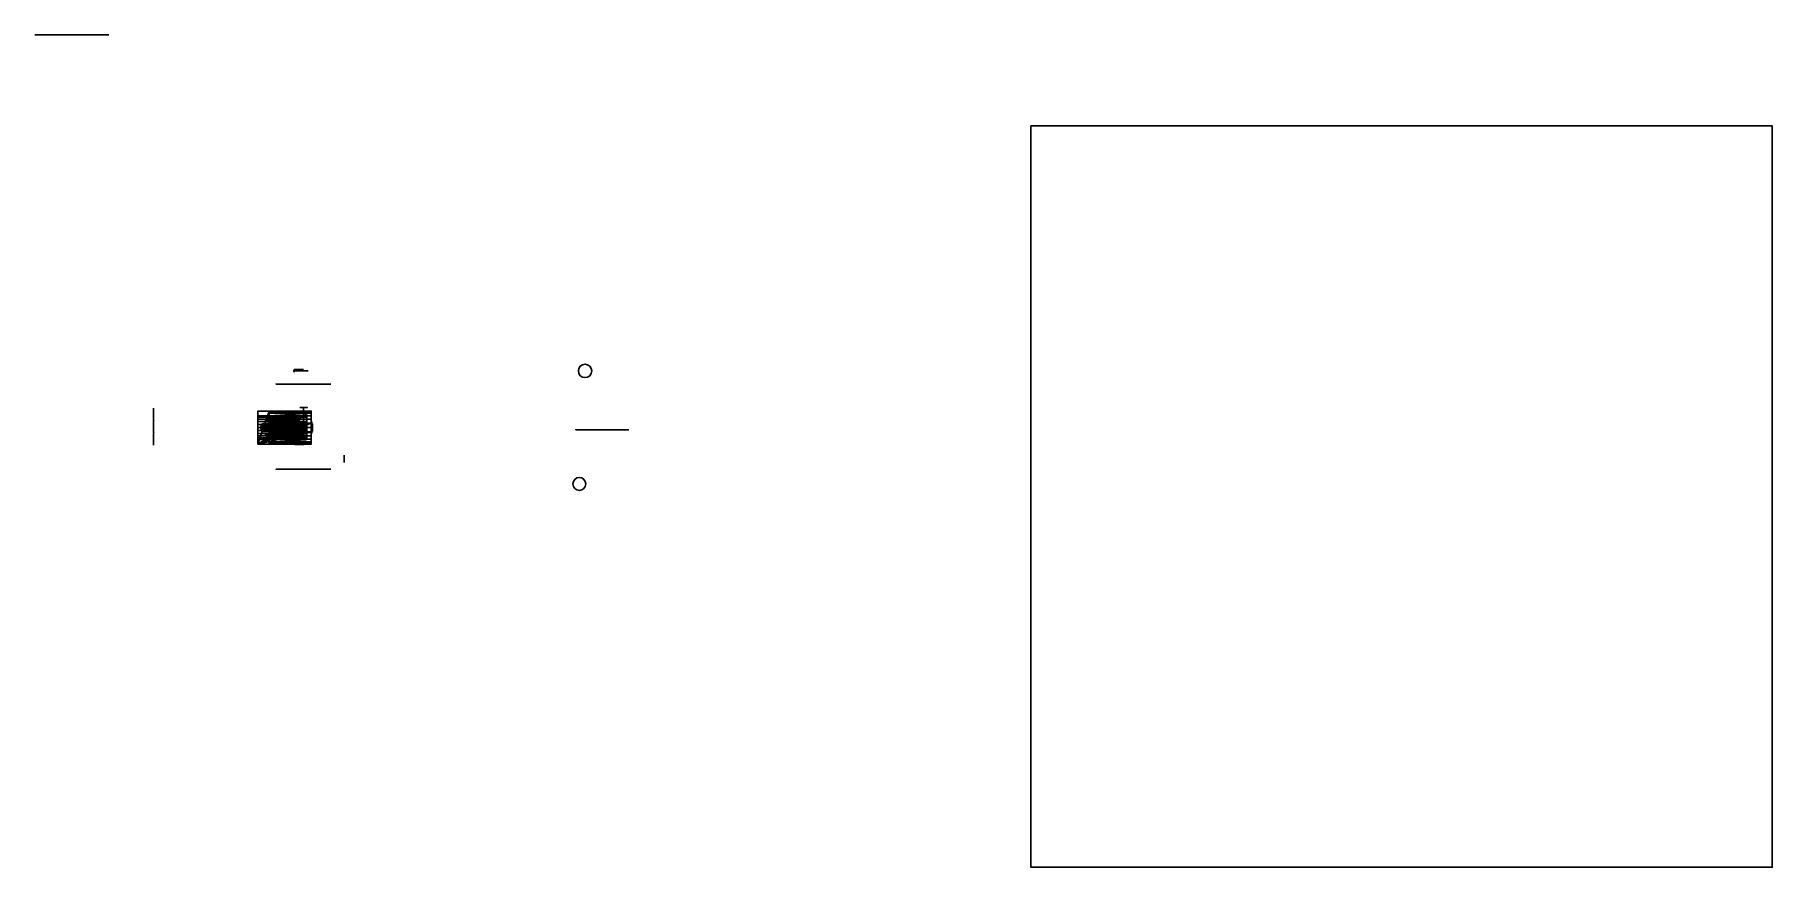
# Model space of a CAD drawing. Header units: inches. Extents: x -12 to 457, y 45 to 270.
import ezdxf

# ---------------------------------------------------------------- set-up
doc = ezdxf.new("R2010")
doc.units = ezdxf.units.IN
doc.header["$MEASUREMENT"] = 0
doc.layers.add('_acrylic', color=161, linetype='Continuous')
doc.layers.add('_motor', color=65, linetype='Continuous')

# ---------------------------------------------------------------- blocks, each defined once
blk = doc.blocks.new('upper arm')
at = {"color": 4, "extrusion": (0, 2.22045e-16, -1), "elevation": 3}
blk.add_lwpolyline([(-7.4, 3.04, -0.125615), (-5.04, 6.22), (5.11, 14.44, 0.233641), (6.96, 18.47), (6.42, 37.65, 0.405957), (1.42, 42.51), (-1.42, 42.51, 0.405957), (-6.42, 37.65)], format="xyb", close=True, dxfattribs=at)
blk = doc.blocks.new('lower arm')
at = {"layer": '_acrylic', "extrusion": (0, 1, 2.22045e-16)}
blk.add_lwpolyline([(0, -6), (0, 0)], dxfattribs=at)
at = {"layer": '_acrylic', "extrusion": (0, 4.44089e-16, -1)}
blk.add_circle((0, 0), 1, dxfattribs=at)
blk = doc.blocks.new('Group_1')
for p, q in [((0, 144, 40), (0, 0, 40)), ((0, 144, 99.3), (0, 30, 99.3)), ((0, 144, 40), (0, 144, 99.3)), ((32.5, 144, 40), (0, 144, 40)), ((1.5, 144, 110.8), (1.5, 30, 110.8)), ((6, 144, 121.5), (6, 30, 121.5)), ((13, 144, 130.8), (13, 30, 130.8)), ((22.2, 144, 137.8), (22.2, 30, 137.8)), ((29.3, 144, 99.3), (29.3, 145, 99.3)), ((29.8, 144, 95.4), (29.8, 145, 95.4)), ((29.8, 144, 103.2), (29.8, 145, 103.2)), ((31.3, 144, 91.7), (31.3, 145, 91.7)), ((31.3, 144, 106.9), (31.3, 145, 106.9)), ((32.5, 145, 12), (32.5, 145, 90.2)), ((32.5, 144, 90.2), (32.5, 145, 90.2)), ((32.5, 144, 12), (32.5, 145, 12)), ((32.5, 144, 12), (32.5, 144, 40)), ((32.5, 144, 40), (32.5, 144, 90.2)), ((56.5, 144, 40), (32.5, 144, 40)), ((32.9, 144, 8.9), (32.9, 145, 8.9)), ((33, 144, 142.3), (33, 30, 142.3)), ((33.8, 144, 110), (33.8, 145, 110)), ((34.1, 144, 6), (34.1, 145, 6)), ((34.5, 146, 98.4), (34.5, 147, 98.4)), ((34.5, 146, 98.4), (35.1, 145, 98.4)), ((34.6, 146, 101), (34.6, 147, 101)), ((34.6, 146, 101), (35.2, 145, 100.9)), ((35.1, 146, 95.9), (35.1, 147, 95.9)), ((35.1, 146, 95.9), (35.6, 145, 96)), ((35.2, 145, 100.9), (35.1, 145, 98.4)), ((35.1, 145, 98.4), (35.6, 145, 96)), ((35.9, 145, 103.3), (35.2, 145, 100.9)), ((35.4, 146, 103.5), (35.4, 147, 103.5)), ((35.4, 146, 103.5), (35.9, 145, 103.3)), ((35.6, 145, 96), (36.8, 145, 93.9)), ((37.2, 145, 105.4), (35.9, 145, 103.3)), ((36, 144, 3.5), (36, 145, 3.5)), ((36.3, 146, 93.5), (36.3, 147, 93.5)), ((36.3, 146, 93.5), (36.8, 145, 93.9)), ((36.8, 146, 105.7), (36.8, 147, 105.7)), ((36.8, 146, 105.7), (37.2, 145, 105.4)), ((36.8, 145, 93.9), (38.4, 145, 92)), ((36.9, 144, 112.5), (36.9, 145, 112.5)), ((37, 147, 98.6), (38.8, 145, 98.8)), ((38.9, 145, 100.3), (37.1, 147, 100.6)), ((39.1, 145, 107), (37.2, 145, 105.4)), ((37.4, 147, 96.7), (39.1, 145, 97.3)), ((37.7, 147, 102.5), (39.3, 145, 101.7)), ((38.1, 146, 91.6), (38.1, 147, 91.6)), ((38.1, 146, 91.6), (38.4, 145, 92)), ((38.3, 147, 95), (39.8, 145, 96)), ((38.4, 145, 92), (40.5, 145, 90.7)), ((38.5, 144, 1.6), (38.5, 145, 1.6)), ((38.7, 146, 107.5), (38.7, 147, 107.5)), ((38.7, 147, 104.1), (40.1, 145, 103)), ((39.1, 145, 107), (38.7, 146, 107.5)), ((39.1, 145, 97.3), (38.8, 145, 98.8)), ((38.8, 145, 98.8), (38.9, 145, 100.3)), ((38.9, 145, 100.3), (39.3, 145, 101.7)), ((41.2, 145, 108.2), (39.1, 145, 107)), ((39.8, 145, 96), (39.1, 145, 97.3)), ((39.3, 145, 101.7), (40.1, 145, 103)), ((39.7, 147, 93.5), (40.8, 145, 94.9)), ((40.8, 145, 94.9), (39.8, 145, 96)), ((40.1, 145, 103), (41.2, 145, 104)), ((40.2, 147, 105.5), (41.2, 145, 104)), ((40.3, 146, 90.2), (40.3, 147, 90.2)), ((40.3, 146, 90.2), (40.5, 145, 90.7)), ((40.5, 145, 90.7), (42.9, 145, 90)), ((40.5, 145, 12), (40.5, 144, 12)), ((40.5, 144, 12), (40.6, 144, 13)), ((40.6, 144, 11), (40.5, 144, 12)), ((40.6, 145, 13), (40.6, 144, 13)), ((40.6, 145, 11), (40.6, 144, 11)), ((40.6, 144, 114), (40.6, 145, 114)), ((41, 144, 10), (40.6, 144, 11)), ((40.6, 144, 13), (41, 144, 14)), ((42.1, 145, 94.1), (40.8, 145, 94.9)), ((41, 145, 10), (41, 144, 10)), ((41, 145, 14), (41, 144, 14)), ((41.7, 144, 9.2), (41, 144, 10)), ((41, 144, 14), (41.7, 144, 14.8)), ((41.1, 146, 108.7), (41.1, 147, 108.7)), ((41.1, 146, 108.7), (41.2, 145, 108.2)), ((43.6, 145, 108.7), (41.2, 145, 108.2)), ((41.2, 145, 104), (42.5, 145, 104.7)), ((41.3, 147, 92.5), (42.1, 145, 94.1)), ((41.4, 144, 0.4), (41.4, 145, 0.4)), ((41.7, 145, 9.2), (41.7, 144, 9.2)), ((41.7, 145, 14.8), (41.7, 144, 14.8)), ((42.5, 144, 8.5), (41.7, 144, 9.2)), ((41.7, 144, 14.8), (42.5, 144, 15.5)), ((41.9, 147, 106.4), (42.5, 145, 104.7)), ((43.5, 145, 93.7), (42.1, 145, 94.1)), ((42.5, 145, 8.5), (42.5, 144, 8.5)), ((42.5, 145, 15.5), (42.5, 144, 15.5)), ((42.5, 145, 104.7), (44, 145, 105)), ((43.5, 144, 8.1), (42.5, 144, 8.5)), ((42.5, 144, 15.5), (43.5, 144, 15.9)), ((42.8, 146, 89.4), (42.8, 147, 89.4)), ((42.8, 146, 89.4), (42.9, 145, 90)), ((42.9, 145, 90), (45.4, 145, 89.9)), ((43.2, 147, 91.9), (43.5, 145, 93.7)), ((43.5, 145, 8.1), (43.5, 144, 8.1)), ((43.5, 145, 15.9), (43.5, 144, 15.9)), ((45, 145, 93.6), (43.5, 145, 93.7)), ((44.5, 144, 8), (43.5, 144, 8.1)), ((43.5, 144, 15.9), (44.5, 144, 16)), ((43.6, 146, 109.3), (43.6, 147, 109.3)), ((43.6, 146, 109.3), (43.6, 145, 108.7)), ((46.1, 145, 108.6), (43.6, 145, 108.7)), ((43.8, 147, 106.8), (44, 145, 105)), ((44, 145, 105), (45.5, 145, 104.9)), ((44.5, 144), (44.5, 145)), ((44.5, 145, 8), (44.5, 144, 8)), ((44.5, 145, 16), (44.5, 144, 16)), ((44.5, 144, 114.5), (44.5, 145, 114.5)), ((44.5, 144, 143.8), (44.5, 30, 143.8)), ((45.5, 144, 8.1), (44.5, 144, 8)), ((44.5, 144, 16), (45.5, 144, 15.9)), ((45.2, 147, 91.8), (45, 145, 93.6)), ((46.5, 145, 93.9), (45, 145, 93.6)), ((45.4, 146, 89.3), (45.4, 147, 89.3)), ((45.4, 146, 89.3), (45.4, 145, 89.9)), ((45.4, 145, 89.9), (47.8, 145, 90.4)), ((45.8, 147, 106.7), (45.5, 145, 104.9)), ((45.5, 145, 8.1), (45.5, 144, 8.1)), ((45.5, 145, 15.9), (45.5, 144, 15.9)), ((45.5, 145, 104.9), (46.9, 145, 104.5)), ((46.5, 144, 8.5), (45.5, 144, 8.1)), ((45.5, 144, 15.9), (46.5, 144, 15.5)), ((46.2, 146, 109.2), (46.1, 145, 108.6)), ((48.5, 145, 107.9), (46.1, 145, 108.6)), ((46.2, 146, 109.2), (46.2, 147, 109.2)), ((47.1, 147, 92.2), (46.5, 145, 93.9)), ((46.5, 145, 8.5), (46.5, 144, 8.5)), ((46.5, 145, 15.5), (46.5, 144, 15.5)), ((47.8, 145, 94.6), (46.5, 145, 93.9)), ((47.3, 144, 9.2), (46.5, 144, 8.5)), ((46.5, 144, 15.5), (47.3, 144, 14.8)), ((47.7, 147, 106.1), (46.9, 145, 104.5)), ((46.9, 145, 104.5), (48.2, 145, 103.7)), ((47.3, 145, 9.2), (47.3, 144, 9.2)), ((47.3, 145, 14.8), (47.3, 144, 14.8)), ((48, 144, 10), (47.3, 144, 9.2)), ((47.3, 144, 14.8), (48, 144, 14)), ((47.6, 144, 0.4), (47.6, 145, 0.4)), ((48.8, 147, 93.1), (47.8, 145, 94.6)), ((47.9, 146, 89.9), (47.8, 145, 90.4)), ((47.8, 145, 90.4), (49.9, 145, 91.6)), ((48.9, 145, 95.6), (47.8, 145, 94.6)), ((47.9, 146, 89.9), (47.9, 147, 89.9)), ((48, 145, 10), (48, 144, 10)), ((48, 145, 14), (48, 144, 14)), ((48.4, 144, 11), (48, 144, 10)), ((48, 144, 14), (48.4, 144, 13)), ((49.3, 147, 105.1), (48.2, 145, 103.7)), ((48.2, 145, 103.7), (49.2, 145, 102.6)), ((48.4, 145, 11), (48.4, 144, 11)), ((48.4, 145, 13), (48.4, 144, 13)), ((48.4, 144, 114), (48.4, 145, 114)), ((48.5, 144, 12), (48.4, 144, 11)), ((48.4, 144, 13), (48.5, 144, 12)), ((48.7, 146, 108.4), (48.5, 145, 107.9)), ((50.6, 145, 106.6), (48.5, 145, 107.9)), ((48.5, 145, 12), (48.5, 144, 12)), ((48.7, 146, 108.4), (48.7, 147, 108.4)), ((50.3, 147, 94.5), (48.9, 145, 95.6)), ((49.7, 145, 96.9), (48.9, 145, 95.6)), ((50.7, 147, 103.6), (49.2, 145, 102.6)), ((49.2, 145, 102.6), (49.9, 145, 101.3)), ((51.3, 147, 96.1), (49.7, 145, 96.9)), ((50.1, 145, 98.3), (49.7, 145, 96.9)), ((51.6, 147, 101.9), (49.9, 145, 101.3)), ((50.3, 146, 91.1), (49.9, 145, 91.6)), ((49.9, 145, 91.6), (51.8, 145, 93.2)), ((49.9, 145, 101.3), (50.2, 145, 99.8)), ((51.9, 147, 98), (50.1, 145, 98.3)), ((50.2, 145, 99.8), (50.1, 145, 98.3)), ((52, 147, 100), (50.2, 145, 99.8)), ((50.3, 146, 91.1), (50.3, 147, 91.1)), ((50.5, 144, 1.6), (50.5, 145, 1.6)), ((50.9, 146, 107), (50.6, 145, 106.6)), ((52.2, 145, 104.7), (50.6, 145, 106.6)), ((50.9, 146, 107), (50.9, 147, 107)), ((52.2, 146, 92.9), (51.8, 145, 93.2)), ((51.8, 145, 93.2), (53.1, 145, 95.3)), ((52.1, 144, 112.5), (52.1, 145, 112.5)), ((52.2, 146, 92.9), (52.2, 147, 92.9)), ((52.7, 146, 105.1), (52.2, 145, 104.7)), ((53.4, 145, 102.6), (52.2, 145, 104.7)), ((52.7, 146, 105.1), (52.7, 147, 105.1)), ((53, 144, 3.5), (53, 145, 3.5)), ((53.6, 146, 95.1), (53.1, 145, 95.3)), ((53.1, 145, 95.3), (53.8, 145, 97.7)), ((53.9, 146, 102.7), (53.4, 145, 102.6)), ((53.9, 145, 100.2), (53.4, 145, 102.6)), ((53.6, 146, 95.1), (53.6, 147, 95.1)), ((54.4, 146, 97.6), (53.8, 145, 97.7)), ((53.8, 145, 97.7), (53.9, 145, 100.2)), ((53.9, 146, 102.7), (53.9, 147, 102.7)), ((54.5, 146, 100.2), (53.9, 145, 100.2)), ((54.4, 146, 97.6), (54.4, 147, 97.6)), ((54.5, 146, 100.2), (54.5, 147, 100.2)), ((54.9, 144, 6), (54.9, 145, 6)), ((55.2, 144, 110), (55.2, 145, 110)), ((56, 144, 142.3), (56, 30, 142.3)), ((56.1, 144, 8.9), (56.1, 145, 8.9)), ((56.5, 145, 12), (56.5, 145, 90.2)), ((56.5, 144, 12), (56.5, 145, 12)), ((56.5, 144, 90.2), (56.5, 145, 90.2)), ((56.5, 144, 12), (56.5, 144, 40)), ((89, 144, 40), (56.5, 144, 40)), ((56.5, 144, 40), (56.5, 144, 90.2)), ((57.7, 144, 91.7), (57.7, 145, 91.7)), ((57.7, 144, 106.9), (57.7, 145, 106.9)), ((59.2, 144, 103.2), (59.2, 145, 103.2)), ((59.2, 144, 95.4), (59.2, 145, 95.4)), ((59.7, 144, 99.3), (59.7, 145, 99.3)), ((66.8, 144, 137.8), (66.8, 30, 137.8)), ((76, 144, 130.8), (76, 30, 130.8)), ((83, 144, 121.5), (83, 30, 121.5)), ((87.5, 144, 110.8), (87.5, 30, 110.8)), ((89, 0, 40), (89, 144, 40)), ((89, 144, 99.3), (89, 30, 99.3)), ((89, 144, 40), (89, 144, 99.3)), ((12.5, 0, 99.3), (12.5, 131.8, 99.3)), ((13.6, 0, 107.6), (13.6, 131.8, 107.6)), ((13.6, 0, 91), (13.6, 131.8, 91)), ((16.8, 0, 115.3), (16.8, 131.8, 115.3)), ((16.8, 0, 83.3), (16.8, 131.8, 83.3)), ((21.9, 0, 121.9), (21.9, 131.8, 121.9)), ((21.9, 0, 76.7), (21.9, 131.8, 76.7)), ((28.5, 0, 71.6), (28.5, 131.8, 71.6)), ((28.5, 0, 127), (28.5, 131.8, 127)), ((34.5, 12.3, 98.4), (34.5, 131.8, 98.4)), ((34.6, 12.3, 101), (34.6, 131.8, 101)), ((35.1, 12.3, 95.9), (35.1, 131.8, 95.9)), ((35.4, 12.3, 103.5), (35.4, 131.8, 103.5)), ((36.2, 0, 68.4), (36.2, 131.8, 68.4)), ((36.2, 0, 130.2), (36.2, 131.8, 130.2)), ((36.3, 12.3, 93.5), (36.3, 131.8, 93.5)), ((36.8, 12.3, 105.7), (36.8, 131.8, 105.7)), ((38.1, 12.3, 91.6), (38.1, 131.8, 91.6)), ((38.7, 12.3, 107.5), (38.7, 131.8, 107.5)), ((40.3, 12.3, 90.2), (40.3, 131.8, 90.2)), ((41.1, 12.3, 108.7), (41.1, 131.8, 108.7)), ((42.8, 12.3, 89.4), (42.8, 131.8, 89.4)), ((43.6, 12.3, 109.3), (43.6, 131.8, 109.3)), ((44.5, 0, 67.3), (44.5, 131.8, 67.3)), ((44.5, 0, 131.3), (44.5, 131.8, 131.3)), ((45.4, 12.3, 89.3), (45.4, 131.8, 89.3)), ((46.2, 12.3, 109.2), (46.2, 131.8, 109.2)), ((47.9, 12.3, 89.9), (47.9, 131.8, 89.9)), ((48.7, 12.3, 108.4), (48.7, 131.8, 108.4)), ((50.3, 12.3, 91.1), (50.3, 131.8, 91.1)), ((50.9, 12.3, 107), (50.9, 131.8, 107)), ((52.2, 12.3, 92.9), (52.2, 131.8, 92.9)), ((52.7, 12.3, 105.1), (52.7, 131.8, 105.1)), ((52.8, 0, 130.2), (52.8, 131.8, 130.2)), ((52.8, 0, 68.4), (52.8, 131.8, 68.4)), ((53.6, 12.3, 95.1), (53.6, 131.8, 95.1)), ((53.9, 12.3, 102.7), (53.9, 131.8, 102.7)), ((54.4, 12.3, 97.6), (54.4, 131.8, 97.6)), ((54.5, 12.3, 100.2), (54.5, 131.8, 100.2)), ((60.5, 0, 127), (60.5, 131.8, 127)), ((60.5, 0, 71.6), (60.5, 131.8, 71.6)), ((67.1, 0, 76.7), (67.1, 131.8, 76.7)), ((67.1, 0, 121.9), (67.1, 131.8, 121.9)), ((72.2, 0, 83.3), (72.2, 131.8, 83.3)), ((72.2, 0, 115.3), (72.2, 131.8, 115.3)), ((75.4, 0, 107.6), (75.4, 131.8, 107.6)), ((75.4, 0, 91), (75.4, 131.8, 91)), ((76.5, 0, 99.3), (76.5, 131.8, 99.3)), ((89, 124, 12), (90, 124, 12)), ((89, 124, 12), (89, 124, 79.8)), ((89, 124, 79.8), (89, 100, 79.8)), ((89, 123.6, 8.9), (90, 123.6, 8.9)), ((89, 122.4, 6), (90, 122.4, 6)), ((89, 120.5, 3.5), (90, 120.5, 3.5)), ((89, 118, 1.6), (90, 118, 1.6)), ((90, 116, 12), (89, 116, 12)), ((89, 116, 12), (89, 115.9, 13)), ((89, 115.9, 11), (89, 116, 12)), ((90, 115.9, 13), (89, 115.9, 13)), ((90, 115.9, 11), (89, 115.9, 11)), ((89, 115.5, 10), (89, 115.9, 11)), ((89, 115.9, 13), (89, 115.5, 14)), ((90, 115.5, 10), (89, 115.5, 10)), ((89, 114.8, 9.2), (89, 115.5, 10)), ((89, 115.5, 14), (89, 114.8, 14.8)), ((90, 115.5, 14), (89, 115.5, 14)), ((89, 115.1, 0.4), (90, 115.1, 0.4)), ((90, 114.8, 9.2), (89, 114.8, 9.2)), ((89, 114, 8.5), (89, 114.8, 9.2)), ((89, 114.8, 14.8), (89, 114, 15.5)), ((90, 114.8, 14.8), (89, 114.8, 14.8)), ((90, 114, 8.5), (89, 114, 8.5)), ((89, 113, 8.1), (89, 114, 8.5)), ((89, 114, 15.5), (89, 113, 15.9)), ((90, 114, 15.5), (89, 114, 15.5)), ((90, 113, 8.1), (89, 113, 8.1)), ((89, 112, 8), (89, 113, 8.1)), ((89, 113, 15.9), (89, 112, 16)), ((90, 113, 15.9), (89, 113, 15.9)), ((89, 112), (90, 112)), ((89, 111, 8.1), (89, 112, 8)), ((89, 112, 16), (89, 111, 15.9)), ((90, 112, 8), (89, 112, 8)), ((90, 112, 16), (89, 112, 16)), ((89, 110, 8.5), (89, 111, 8.1)), ((89, 111, 15.9), (89, 110, 15.5)), ((90, 111, 8.1), (89, 111, 8.1)), ((90, 111, 15.9), (89, 111, 15.9)), ((89, 109.2, 9.2), (89, 110, 8.5)), ((90, 110, 8.5), (89, 110, 8.5)), ((89, 110, 15.5), (89, 109.2, 14.8)), ((90, 110, 15.5), (89, 110, 15.5)), ((90, 109.2, 14.8), (89, 109.2, 14.8)), ((89, 109.2, 14.8), (89, 108.5, 14)), ((90, 109.2, 9.2), (89, 109.2, 9.2)), ((89, 108.5, 10), (89, 109.2, 9.2)), ((89, 108.9, 0.4), (90, 108.9, 0.4)), ((90, 108.5, 14), (89, 108.5, 14)), ((89, 108.5, 14), (89, 108.1, 13)), ((89, 108.1, 11), (89, 108.5, 10)), ((90, 108.5, 10), (89, 108.5, 10)), ((90, 108.1, 13), (89, 108.1, 13)), ((89, 108.1, 13), (89, 108, 12)), ((89, 108, 12), (89, 108.1, 11)), ((90, 108.1, 11), (89, 108.1, 11)), ((90, 108, 12), (89, 108, 12)), ((89, 106, 1.6), (90, 106, 1.6)), ((89, 103.5, 3.5), (90, 103.5, 3.5)), ((89, 101.6, 6), (90, 101.6, 6)), ((89, 100.4, 8.9), (90, 100.4, 8.9)), ((89, 100, 12), (90, 100, 12)), ((89, 100, 12), (89, 100, 79.8)), ((89.3, 124, 79.6), (89.3, 100, 79.6)), ((89.6, 124, 79.1), (89.6, 100, 79.1)), ((89.9, 124, 78.6), (89.9, 100, 78.6)), ((90, 124, 12), (90, 124, 78)), ((90, 124, 78), (90, 100, 78)), ((90, 100, 12), (90, 100, 78)), ((32.5, 80, 40), (56.5, 80, 40)), ((32.5, 80, 12), (32.5, 80, 40)), ((32.5, 80, 40), (32.5, 79, 40)), ((32.5, 79, 12), (32.5, 80, 12)), ((56.5, 79, 40), (32.5, 79, 40)), ((32.5, 79, 12), (32.5, 79, 40)), ((32.9, 79, 8.9), (32.9, 80, 8.9)), ((34.1, 79, 6), (34.1, 80, 6)), ((36, 79, 3.5), (36, 80, 3.5)), ((38.5, 79, 1.6), (38.5, 80, 1.6)), ((40.5, 80, 12), (40.5, 79, 12)), ((40.6, 79, 11), (40.5, 79, 12)), ((40.5, 79, 12), (40.6, 79, 13)), ((40.6, 80, 11), (40.6, 79, 11)), ((40.6, 80, 13), (40.6, 79, 13)), ((41, 79, 10), (40.6, 79, 11)), ((40.6, 79, 13), (41, 79, 14)), ((41, 80, 10), (41, 79, 10)), ((41, 80, 14), (41, 79, 14)), ((41.7, 79, 9.2), (41, 79, 10)), ((41, 79, 14), (41.7, 79, 14.8)), ((41.4, 79, 0.4), (41.4, 80, 0.4)), ((41.7, 80, 9.2), (41.7, 79, 9.2)), ((41.7, 80, 14.8), (41.7, 79, 14.8)), ((42.5, 79, 8.5), (41.7, 79, 9.2)), ((41.7, 79, 14.8), (42.5, 79, 15.5)), ((42.5, 80, 15.5), (42.5, 79, 15.5)), ((42.5, 80, 8.5), (42.5, 79, 8.5)), ((42.5, 79, 15.5), (43.5, 79, 15.9)), ((43.5, 79, 8.1), (42.5, 79, 8.5)), ((43.5, 80, 15.9), (43.5, 79, 15.9)), ((43.5, 80, 8.1), (43.5, 79, 8.1)), ((44.5, 79, 8), (43.5, 79, 8.1)), ((43.5, 79, 15.9), (44.5, 79, 16)), ((44.5, 79), (44.5, 80)), ((44.5, 80, 16), (44.5, 79, 16)), ((44.5, 80, 8), (44.5, 79, 8)), ((45.5, 79, 8.1), (44.5, 79, 8)), ((44.5, 79, 16), (45.5, 79, 15.9)), ((45.5, 80, 15.9), (45.5, 79, 15.9)), ((45.5, 80, 8.1), (45.5, 79, 8.1)), ((46.5, 79, 8.5), (45.5, 79, 8.1)), ((45.5, 79, 15.9), (46.5, 79, 15.5)), ((46.5, 80, 15.5), (46.5, 79, 15.5)), ((46.5, 80, 8.5), (46.5, 79, 8.5)), ((46.5, 79, 15.5), (47.3, 79, 14.8)), ((47.3, 79, 9.2), (46.5, 79, 8.5)), ((47.3, 80, 14.8), (47.3, 79, 14.8)), ((47.3, 80, 9.2), (47.3, 79, 9.2)), ((47.3, 79, 14.8), (48, 79, 14)), ((48, 79, 10), (47.3, 79, 9.2)), ((47.6, 79, 0.4), (47.6, 80, 0.4)), ((48, 80, 14), (48, 79, 14)), ((48, 80, 10), (48, 79, 10)), ((48, 79, 14), (48.4, 79, 13)), ((48.4, 79, 11), (48, 79, 10)), ((48.4, 80, 13), (48.4, 79, 13)), ((48.4, 80, 11), (48.4, 79, 11)), ((48.4, 79, 13), (48.5, 79, 12)), ((48.5, 79, 12), (48.4, 79, 11)), ((48.5, 80, 12), (48.5, 79, 12)), ((50.5, 79, 1.6), (50.5, 80, 1.6)), ((53, 79, 3.5), (53, 80, 3.5)), ((54.9, 79, 6), (54.9, 80, 6)), ((56.1, 79, 8.9), (56.1, 80, 8.9)), ((56.5, 80, 12), (56.5, 80, 40)), ((56.5, 79, 40), (56.5, 80, 40)), ((56.5, 79, 12), (56.5, 80, 12)), ((56.5, 79, 12), (56.5, 79, 40)), ((89, 30, 147), (0, 30, 147)), ((0, 30, 147), (0, 0, 147)), ((0, 30, 147), (0, 30, 99.3)), ((1.5, 30, 110.8), (0, 30, 99.3)), ((0, 0, 40), (89, 0, 40)), ((0, 0, 147), (89, 0, 147)), ((0, 0, 40), (0, 0, 147)), ((6, 30, 121.5), (1.5, 30, 110.8)), ((13, 30, 130.8), (6, 30, 121.5)), ((22.2, 30, 137.8), (13, 30, 130.8)), ((33, 30, 142.3), (22.2, 30, 137.8)), ((44.5, 30, 143.8), (33, 30, 142.3)), ((34.5, 12.3, 98.4), (34.5, 11.8, 98.4)), ((34.6, 12.3, 101), (34.5, 12.3, 98.4)), ((34.5, 12.3, 98.4), (35.1, 12.3, 95.9)), ((34.6, 11.8, 101), (34.5, 11.8, 98.4)), ((34.5, 11.8, 98.4), (35.2, 10.7, 98.4)), ((34.5, 11.8, 98.4), (35.1, 11.8, 95.9)), ((35.4, 12.3, 103.5), (34.6, 12.3, 101)), ((34.6, 12.3, 101), (34.6, 11.8, 101)), ((34.6, 11.8, 101), (35.3, 10.7, 101)), ((35.4, 11.8, 103.5), (34.6, 11.8, 101)), ((35.1, 12.3, 95.9), (35.1, 11.8, 95.9)), ((35.1, 12.3, 95.9), (36.3, 12.3, 93.5)), ((35.1, 11.8, 95.9), (36.3, 11.9, 93.5)), ((35.1, 11.8, 95.9), (35.7, 10.8, 95.8)), ((35.2, 10.7, 98.4), (35.7, 10.8, 95.8)), ((35.2, 10.7, 98.4), (36.5, 9.8, 98.3)), ((35.3, 10.7, 101), (35.2, 10.7, 98.4)), ((36.1, 10.8, 103.5), (35.3, 10.7, 101)), ((35.3, 10.7, 101), (36.6, 9.8, 100.9)), ((36.8, 12.3, 105.7), (35.4, 12.3, 103.5)), ((35.4, 12.3, 103.5), (35.4, 11.8, 103.5)), ((36.8, 11.9, 105.7), (35.4, 11.8, 103.5)), ((35.4, 11.8, 103.5), (36.1, 10.8, 103.5)), ((35.7, 10.8, 95.8), (36.9, 11, 93.5)), ((35.7, 10.8, 95.8), (37, 10, 95.8)), ((37.4, 11, 105.7), (36.1, 10.8, 103.5)), ((36.1, 10.8, 103.5), (37.3, 10, 103.4)), ((36.3, 12.3, 93.5), (36.3, 11.9, 93.5)), ((36.3, 12.3, 93.5), (38.1, 12.3, 91.6)), ((36.3, 11.9, 93.5), (38.1, 12, 91.6)), ((36.3, 11.9, 93.5), (36.9, 11, 93.5)), ((36.5, 9.8, 98.3), (37, 10, 95.8)), ((36.5, 9.8, 98.3), (38.4, 9.1, 98.2)), ((36.6, 9.8, 100.9), (36.5, 9.8, 98.3)), ((37.3, 10, 103.4), (36.6, 9.8, 100.9)), ((36.6, 9.8, 100.9), (38.5, 9.1, 100.9)), ((38.7, 12.3, 107.5), (36.8, 12.3, 105.7)), ((36.8, 12.3, 105.7), (36.8, 11.9, 105.7)), ((38.7, 12, 107.5), (36.8, 11.9, 105.7)), ((36.8, 11.9, 105.7), (37.4, 11, 105.7)), ((36.9, 11, 93.5), (38.5, 11.3, 91.6)), ((36.9, 11, 93.5), (37.9, 10.3, 93.5)), ((37, 10, 95.8), (37.9, 10.3, 93.5)), ((37, 10, 95.8), (38.7, 9.3, 95.7)), ((38.4, 10.3, 105.6), (37.3, 10, 103.4)), ((37.3, 10, 103.4), (39, 9.3, 103.4)), ((39.2, 11.3, 107.5), (37.4, 11, 105.7)), ((37.4, 11, 105.7), (38.4, 10.3, 105.6)), ((37.9, 10.3, 93.5), (39.3, 10.8, 91.6)), ((37.9, 10.3, 93.5), (39.4, 9.7, 93.4)), ((38.1, 12.3, 91.6), (38.1, 12, 91.6)), ((38.1, 12.3, 91.6), (40.3, 12.3, 90.2)), ((38.1, 12, 91.6), (40.3, 12.1, 90.2)), ((38.1, 12, 91.6), (38.5, 11.3, 91.6)), ((40, 10.8, 107.4), (38.4, 10.3, 105.6)), ((38.4, 10.3, 105.6), (39.9, 9.7, 105.6)), ((38.4, 9.1, 98.2), (38.7, 9.3, 95.7)), ((38.5, 9.1, 100.9), (38.4, 9.1, 98.2)), ((38.4, 9.1, 98.2), (40.6, 8.5, 98.2)), ((38.5, 11.3, 91.6), (40.6, 11.7, 90.2)), ((38.5, 11.3, 91.6), (39.3, 10.8, 91.6)), ((39, 9.3, 103.4), (38.5, 9.1, 100.9)), ((38.5, 9.1, 100.9), (40.7, 8.5, 100.8)), ((41.1, 12.3, 108.7), (38.7, 12.3, 107.5)), ((38.7, 12.3, 107.5), (38.7, 12, 107.5)), ((41.1, 12.1, 108.7), (38.7, 12, 107.5)), ((38.7, 12, 107.5), (39.2, 11.3, 107.5)), ((38.7, 9.3, 95.7), (39.4, 9.7, 93.4)), ((38.7, 9.3, 95.7), (40.8, 8.8, 95.6)), ((39.9, 9.7, 105.6), (39, 9.3, 103.4)), ((39, 9.3, 103.4), (41.1, 8.8, 103.3)), ((41.3, 11.7, 108.7), (39.2, 11.3, 107.5)), ((39.2, 11.3, 107.5), (40, 10.8, 107.4)), ((39.3, 10.8, 91.6), (41.1, 11.3, 90.2)), ((39.3, 10.8, 91.6), (40.4, 10.3, 91.5)), ((39.4, 9.7, 93.4), (40.4, 10.3, 91.5)), ((39.4, 9.7, 93.4), (41.2, 9.3, 93.3)), ((41.1, 10.3, 107.4), (39.9, 9.7, 105.6)), ((39.9, 9.7, 105.6), (41.7, 9.3, 105.5)), ((41.8, 11.3, 108.7), (40, 10.8, 107.4)), ((40, 10.8, 107.4), (41.1, 10.3, 107.4)), ((40.3, 12.3, 90.2), (40.3, 12.1, 90.2)), ((40.3, 12.3, 90.2), (42.8, 12.3, 89.4)), ((40.3, 12.1, 90.2), (42.8, 12.2, 89.4)), ((40.3, 12.1, 90.2), (40.6, 11.7, 90.2)), ((40.4, 10.3, 91.5), (41.8, 11, 90.2)), ((40.4, 10.3, 91.5), (41.8, 10, 91.5)), ((40.6, 11.7, 90.2), (42.9, 12.1, 89.4)), ((40.6, 11.7, 90.2), (41.1, 11.3, 90.2)), ((40.6, 8.5, 98.2), (40.8, 8.8, 95.6)), ((40.6, 8.5, 98.2), (43.1, 8.2, 98)), ((40.7, 8.5, 100.8), (40.6, 8.5, 98.2)), ((41.1, 8.8, 103.3), (40.7, 8.5, 100.8)), ((40.7, 8.5, 100.8), (43.2, 8.2, 100.7)), ((40.8, 8.8, 95.6), (41.2, 9.3, 93.3)), ((40.8, 8.8, 95.6), (43.1, 8.5, 95.5)), ((43.6, 12.3, 109.3), (41.1, 12.3, 108.7)), ((41.1, 12.3, 108.7), (41.1, 12.1, 108.7)), ((43.6, 12.2, 109.3), (41.1, 12.1, 108.7)), ((41.1, 12.1, 108.7), (41.3, 11.7, 108.7)), ((41.1, 11.3, 90.2), (43.1, 12, 89.4)), ((41.1, 11.3, 90.2), (41.8, 11, 90.2)), ((42.5, 11, 108.6), (41.1, 10.3, 107.4)), ((41.1, 10.3, 107.4), (42.5, 10, 107.3)), ((41.7, 9.3, 105.5), (41.1, 8.8, 103.3)), ((41.1, 8.8, 103.3), (43.4, 8.5, 103.2)), ((41.2, 9.3, 93.3), (41.8, 10, 91.5)), ((41.2, 9.3, 93.3), (43.2, 9.1, 93.3)), ((43.7, 12.1, 109.3), (41.3, 11.7, 108.7)), ((41.3, 11.7, 108.7), (41.8, 11.3, 108.7)), ((42.5, 10, 107.3), (41.7, 9.3, 105.5)), ((41.7, 9.3, 105.5), (43.7, 9.1, 105.4)), ((43.9, 12, 109.2), (41.8, 11.3, 108.7)), ((41.8, 11, 90.2), (43.3, 11.9, 89.4)), ((41.8, 11.3, 108.7), (42.5, 11, 108.6)), ((41.8, 11, 90.2), (42.6, 10.8, 90.1)), ((41.8, 10, 91.5), (42.6, 10.8, 90.1)), ((41.8, 10, 91.5), (43.4, 9.8, 91.4)), ((44.1, 11.9, 109.2), (42.5, 11, 108.6)), ((42.5, 11, 108.6), (43.4, 10.8, 108.6)), ((43.4, 10.8, 108.6), (42.5, 10, 107.3)), ((42.5, 10, 107.3), (44, 9.8, 107.3)), ((42.6, 10.8, 90.1), (43.6, 11.8, 89.4)), ((42.6, 10.8, 90.1), (43.6, 10.7, 90.1)), ((42.8, 12.3, 89.4), (45.4, 12.3, 89.3)), ((42.8, 12.2, 89.4), (42.8, 12.3, 89.4)), ((42.9, 12.1, 89.4), (42.8, 12.2, 89.4)), ((43.1, 12, 89.4), (42.9, 12.1, 89.4)), ((43.3, 11.9, 89.4), (43.1, 12, 89.4)), ((43.1, 8.5, 95.5), (43.2, 9.1, 93.3)), ((43.1, 8.2, 98), (43.1, 8.5, 95.5)), ((43.1, 8.5, 95.5), (45.6, 8.5, 95.4)), ((43.1, 8.2, 98), (45.8, 8.2, 97.9)), ((43.2, 8.2, 100.7), (43.1, 8.2, 98)), ((43.2, 9.1, 93.3), (43.4, 9.8, 91.4)), ((43.2, 9.1, 93.3), (45.3, 9.1, 93.2)), ((43.4, 8.5, 103.2), (43.2, 8.2, 100.7)), ((43.2, 8.2, 100.7), (45.9, 8.2, 100.6)), ((43.6, 11.8, 89.4), (43.3, 11.9, 89.4)), ((44.4, 11.8, 109.2), (43.4, 10.8, 108.6)), ((43.4, 10.8, 108.6), (44.4, 10.7, 108.6)), ((43.4, 9.8, 91.4), (43.6, 10.7, 90.1)), ((43.4, 9.8, 91.4), (45, 9.8, 91.3)), ((43.7, 9.1, 105.4), (43.4, 8.5, 103.2)), ((43.4, 8.5, 103.2), (45.9, 8.5, 103.1)), ((46.2, 12.3, 109.2), (43.6, 12.3, 109.3)), ((43.6, 12.3, 109.3), (43.6, 12.2, 109.3)), ((43.6, 12.2, 109.3), (43.7, 12.1, 109.3)), ((43.6, 10.7, 90.1), (43.9, 11.8, 89.4)), ((43.9, 11.8, 89.4), (43.6, 11.8, 89.4)), ((43.6, 10.7, 90.1), (44.6, 10.7, 90)), ((43.7, 12.1, 109.3), (43.9, 12, 109.2)), ((44, 9.8, 107.3), (43.7, 9.1, 105.4)), ((43.7, 9.1, 105.4), (45.8, 9.1, 105.3)), ((43.9, 12, 109.2), (44.1, 11.9, 109.2)), ((44.3, 11.8, 89.4), (43.9, 11.8, 89.4)), ((44.4, 10.7, 108.6), (44, 9.8, 107.3)), ((44, 9.8, 107.3), (45.6, 9.8, 107.2)), ((44.1, 11.9, 109.2), (44.4, 11.8, 109.2)), ((44.6, 10.7, 90), (44.3, 11.8, 89.4)), ((44.6, 11.8, 89.4), (44.3, 11.8, 89.4)), ((44.7, 11.8, 109.2), (44.4, 10.7, 108.6)), ((44.4, 11.8, 109.2), (44.7, 11.8, 109.2)), ((44.4, 10.7, 108.6), (45.4, 10.7, 108.5)), ((56, 30, 142.3), (44.5, 30, 143.8)), ((44.9, 11.9, 89.4), (44.6, 11.8, 89.4)), ((45.6, 10.8, 90), (44.6, 11.8, 89.4)), ((44.6, 10.7, 90), (45.6, 10.8, 90)), ((45, 9.8, 91.3), (44.6, 10.7, 90)), ((44.7, 11.8, 109.2), (45.1, 11.8, 109.2)), ((45.1, 12, 89.4), (44.9, 11.9, 89.4)), ((46.5, 11, 90), (44.9, 11.9, 89.4)), ((45, 9.8, 91.3), (46.5, 10, 91.3)), ((45.3, 9.1, 93.2), (45, 9.8, 91.3)), ((45.3, 12.1, 89.3), (45.1, 12, 89.4)), ((47.2, 11.3, 89.9), (45.1, 12, 89.4)), ((45.1, 11.8, 109.2), (45.4, 10.7, 108.5)), ((45.1, 11.8, 109.2), (45.4, 11.8, 109.2)), ((45.4, 12.2, 89.3), (45.3, 12.1, 89.3)), ((47.7, 11.7, 89.9), (45.3, 12.1, 89.3)), ((45.3, 9.1, 93.2), (47.3, 9.3, 93.1)), ((45.6, 8.5, 95.4), (45.3, 9.1, 93.2)), ((45.4, 12.3, 89.3), (47.9, 12.3, 89.9)), ((45.4, 12.3, 89.3), (45.4, 12.2, 89.3)), ((47.9, 12.1, 89.9), (45.4, 12.2, 89.3)), ((45.4, 11.8, 109.2), (45.7, 11.9, 109.2)), ((45.4, 11.8, 109.2), (46.4, 10.8, 108.5)), ((45.4, 10.7, 108.5), (46.4, 10.8, 108.5)), ((45.4, 10.7, 108.5), (45.6, 9.8, 107.2)), ((45.6, 10.8, 90), (46.5, 11, 90)), ((46.5, 10, 91.3), (45.6, 10.8, 90)), ((45.6, 9.8, 107.2), (47.2, 10, 107.1)), ((45.6, 9.8, 107.2), (45.8, 9.1, 105.3)), ((45.6, 8.5, 95.4), (47.9, 8.8, 95.3)), ((45.8, 8.2, 97.9), (45.6, 8.5, 95.4)), ((45.7, 11.9, 109.2), (45.9, 12, 109.2)), ((45.7, 11.9, 109.2), (47.2, 11, 108.4)), ((45.8, 9.1, 105.3), (47.8, 9.3, 105.3)), ((45.8, 9.1, 105.3), (45.9, 8.5, 103.1)), ((45.8, 8.2, 97.9), (48.3, 8.5, 97.8)), ((45.9, 8.2, 100.6), (45.8, 8.2, 97.9)), ((45.9, 12, 109.2), (46.1, 12.1, 109.2)), ((45.9, 12, 109.2), (47.9, 11.3, 108.4)), ((45.9, 8.5, 103.1), (48.2, 8.8, 103)), ((45.9, 8.5, 103.1), (45.9, 8.2, 100.6)), ((45.9, 8.2, 100.6), (48.4, 8.5, 100.4)), ((46.1, 12.1, 109.2), (46.2, 12.2, 109.2)), ((46.1, 12.1, 109.2), (48.4, 11.7, 108.4)), ((48.7, 12.3, 108.4), (46.2, 12.3, 109.2)), ((46.2, 12.2, 109.2), (46.2, 12.3, 109.2)), ((46.2, 12.2, 109.2), (48.7, 12.1, 108.4)), ((46.4, 10.8, 108.5), (47.2, 11, 108.4)), ((46.4, 10.8, 108.5), (47.2, 10, 107.1)), ((46.5, 11, 90), (47.2, 11.3, 89.9)), ((47.9, 10.3, 91.2), (46.5, 11, 90)), ((46.5, 10, 91.3), (47.9, 10.3, 91.2)), ((47.3, 9.3, 93.1), (46.5, 10, 91.3)), ((47.2, 11.3, 89.9), (47.7, 11.7, 89.9)), ((47.2, 11, 108.4), (47.9, 11.3, 108.4)), ((49, 10.8, 91.2), (47.2, 11.3, 89.9)), ((47.2, 11, 108.4), (48.6, 10.3, 107.1)), ((47.2, 10, 107.1), (48.6, 10.3, 107.1)), ((47.2, 10, 107.1), (47.8, 9.3, 105.3)), ((47.3, 9.3, 93.1), (49.1, 9.7, 93)), ((47.9, 8.8, 95.3), (47.3, 9.3, 93.1)), ((47.7, 11.7, 89.9), (47.9, 12.1, 89.9)), ((49.8, 11.3, 91.1), (47.7, 11.7, 89.9)), ((47.8, 9.3, 105.3), (49.6, 9.7, 105.2)), ((47.8, 9.3, 105.3), (48.2, 8.8, 103)), ((47.9, 12.1, 89.9), (47.9, 12.3, 89.9)), ((47.9, 12.3, 89.9), (50.3, 12.3, 91.1)), ((50.3, 12, 91.1), (47.9, 12.1, 89.9)), ((47.9, 11.3, 108.4), (48.4, 11.7, 108.4)), ((47.9, 11.3, 108.4), (49.7, 10.8, 107)), ((47.9, 10.3, 91.2), (49, 10.8, 91.2)), ((49.1, 9.7, 93), (47.9, 10.3, 91.2)), ((47.9, 8.8, 95.3), (50, 9.3, 95.2)), ((48.3, 8.5, 97.8), (47.9, 8.8, 95.3)), ((48.2, 8.8, 103), (50.3, 9.3, 102.9)), ((48.2, 8.8, 103), (48.4, 8.5, 100.4)), ((48.3, 8.5, 97.8), (50.5, 9.1, 97.7)), ((48.4, 8.5, 100.4), (48.3, 8.5, 97.8)), ((48.4, 11.7, 108.4), (48.7, 12.1, 108.4)), ((48.4, 11.7, 108.4), (50.5, 11.3, 107)), ((48.4, 8.5, 100.4), (50.6, 9.1, 100.4)), ((48.6, 10.3, 107.1), (49.7, 10.8, 107)), ((48.6, 10.3, 107.1), (49.6, 9.7, 105.2)), ((50.9, 12.3, 107), (48.7, 12.3, 108.4)), ((48.7, 12.1, 108.4), (48.7, 12.3, 108.4)), ((48.7, 12.1, 108.4), (50.9, 12, 107)), ((49, 10.8, 91.2), (49.8, 11.3, 91.1)), ((50.6, 10.3, 93), (49, 10.8, 91.2)), ((49.1, 9.7, 93), (50.6, 10.3, 93)), ((50, 9.3, 95.2), (49.1, 9.7, 93)), ((49.6, 9.7, 105.2), (51.1, 10.3, 105.1)), ((49.6, 9.7, 105.2), (50.3, 9.3, 102.9)), ((49.7, 10.8, 107), (50.5, 11.3, 107)), ((49.7, 10.8, 107), (51.1, 10.3, 105.1)), ((49.8, 11.3, 91.1), (50.3, 12, 91.1)), ((51.6, 11, 92.9), (49.8, 11.3, 91.1)), ((50, 9.3, 95.2), (51.7, 10, 95.2)), ((50.5, 9.1, 97.7), (50, 9.3, 95.2)), ((50.3, 12.3, 91.1), (52.2, 12.3, 92.9)), ((50.3, 12, 91.1), (50.3, 12.3, 91.1)), ((52.2, 11.9, 92.9), (50.3, 12, 91.1)), ((50.3, 9.3, 102.9), (52, 10, 102.8)), ((50.3, 9.3, 102.9), (50.6, 9.1, 100.4)), ((50.5, 11.3, 107), (50.9, 12, 107)), ((50.5, 11.3, 107), (52.1, 11, 105.1)), ((50.5, 9.1, 97.7), (52.4, 9.8, 97.7)), ((50.6, 9.1, 100.4), (50.5, 9.1, 97.7)), ((50.6, 10.3, 93), (51.6, 11, 92.9)), ((51.7, 10, 95.2), (50.6, 10.3, 93)), ((50.6, 9.1, 100.4), (52.5, 9.8, 100.3)), ((52.7, 12.3, 105.1), (50.9, 12.3, 107)), ((50.9, 12, 107), (50.9, 12.3, 107)), ((50.9, 12, 107), (52.7, 11.9, 105.1)), ((51.1, 10.3, 105.1), (52.1, 11, 105.1)), ((51.1, 10.3, 105.1), (52, 10, 102.8)), ((51.6, 11, 92.9), (52.2, 11.9, 92.9)), ((52.9, 10.8, 95.1), (51.6, 11, 92.9)), ((51.7, 10, 95.2), (52.9, 10.8, 95.1)), ((52.4, 9.8, 97.7), (51.7, 10, 95.2)), ((52, 10, 102.8), (53.3, 10.8, 102.8)), ((52, 10, 102.8), (52.5, 9.8, 100.3)), ((52.1, 11, 105.1), (52.7, 11.9, 105.1)), ((52.1, 11, 105.1), (53.3, 10.8, 102.8)), ((52.2, 12.3, 92.9), (53.6, 12.3, 95.1)), ((52.2, 11.9, 92.9), (52.2, 12.3, 92.9)), ((53.6, 11.8, 95.1), (52.2, 11.9, 92.9)), ((52.4, 9.8, 97.7), (53.7, 10.7, 97.6)), ((52.5, 9.8, 100.3), (52.4, 9.8, 97.7)), ((52.5, 9.8, 100.3), (53.8, 10.7, 100.2)), ((53.9, 12.3, 102.7), (52.7, 12.3, 105.1)), ((52.7, 11.9, 105.1), (52.7, 12.3, 105.1)), ((52.7, 11.9, 105.1), (53.9, 11.8, 102.7)), ((52.9, 10.8, 95.1), (53.6, 11.8, 95.1)), ((53.7, 10.7, 97.6), (52.9, 10.8, 95.1)), ((53.3, 10.8, 102.8), (53.9, 11.8, 102.7)), ((53.3, 10.8, 102.8), (53.8, 10.7, 100.2)), ((53.6, 12.3, 95.1), (54.4, 12.3, 97.6)), ((53.6, 11.8, 95.1), (53.6, 12.3, 95.1)), ((54.4, 11.8, 97.6), (53.6, 11.8, 95.1)), ((53.7, 10.7, 97.6), (54.4, 11.8, 97.6)), ((53.8, 10.7, 100.2), (53.7, 10.7, 97.6)), ((53.8, 10.7, 100.2), (54.5, 11.8, 100.2)), ((54.5, 12.3, 100.2), (53.9, 12.3, 102.7)), ((53.9, 11.8, 102.7), (53.9, 12.3, 102.7)), ((53.9, 11.8, 102.7), (54.5, 11.8, 100.2)), ((54.4, 11.8, 97.6), (54.4, 12.3, 97.6)), ((54.4, 12.3, 97.6), (54.5, 12.3, 100.2)), ((54.5, 11.8, 100.2), (54.4, 11.8, 97.6)), ((54.5, 11.8, 100.2), (54.5, 12.3, 100.2)), ((66.8, 30, 137.8), (56, 30, 142.3)), ((76, 30, 130.8), (66.8, 30, 137.8)), ((83, 30, 121.5), (76, 30, 130.8)), ((87.5, 30, 110.8), (83, 30, 121.5)), ((89, 30, 99.3), (87.5, 30, 110.8)), ((89, 0, 147), (89, 30, 147)), ((89, 30, 147), (89, 30, 99.3)), ((89, 0, 40), (89, 0, 147))]:
    blk.add_line(p, q)
at = {"extrusion": (0, 1, 0)}
for centre, radius in [((-44.5, 99.3, 147), 10), ((-44.5, 99.3, 146), 10), ((-44.5, 99.3, 147), 7.53), ((-44.5, 12, 145), 4), ((-44.5, 12, 80), 4)]:
    blk.add_circle(centre, radius, dxfattribs=at)
at = {"extrusion": (0, -1, 7.58936e-17)}
for centre in [(44.5, 99.3, -131.8), (44.5, 99.3)]:
    blk.add_circle(centre, 32, dxfattribs=at)
at = {"extrusion": (2.45647e-17, -1, 9.0239e-18)}
blk.add_circle((44.5, 99.3, -131.8), 12.5, dxfattribs=at)
at = {"extrusion": (6.81223e-18, -1, 6.16475e-19)}
blk.add_circle((44.5, 99.3, -131.8), 10, dxfattribs=at)
at = {"extrusion": (1, -1.11022e-16, 0)}
blk.add_circle((112, 12, 90), 4, dxfattribs=at)
at = {"extrusion": (0, 1, 0)}
for centre, radius, start, end in [((-44.5, 99.3, 144), 44.5, 0, 180), ((-44.5, 99.3, 145), 15.2, 322.776, 217.224), ((-44.5, 99.3, 144), 15.2, 322.776, 217.224), ((-44.5, 12, 145), 12, 180, 0), ((-44.5, 12, 144), 12, 180, 0), ((-44.5, 12, 80), 12, 180, 0), ((-44.5, 12, 79), 12, 180, 0)]:
    blk.add_arc(centre, radius, start, end, dxfattribs=at)
at = {"extrusion": (1, 0, 0)}
blk.add_arc((112, 12, 89), 12, 180, 0, dxfattribs=at)
at = {"extrusion": (-3.89061e-14, -1, 7.67489e-15)}
blk.add_arc((87.6, 77.8, -124), 2.36, 3.7764, 54.7095, dxfattribs=at)
at = {"extrusion": (1.84433e-14, -1, 1.14603e-14)}
blk.add_arc((87.6, 77.8, -100), 2.36, 3.7764, 54.7095, dxfattribs=at)
at = {"extrusion": (1, 3.75996e-15, 0)}
blk.add_arc((112, 12, 90), 12, 180, 0, dxfattribs=at)
mesh = blk.add_polyface()
corners = [(0, 30, 147), (0, 0, 40), (0, 0, 147), (0, 30, 99.3), (0, 144, 40), (0, 144, 99.3)]
mesh.append_faces([[corners[k] for k in face] for face in [(0, 1, 2), (4, 3, 5)]], dxfattribs={"vtx0": -1})
mesh.append_faces([[corners[k] for k in face] for face in [(1, 3, 4)]], dxfattribs={"vtx0": -1, "vtx1": -1})
mesh.append_faces([[corners[k] for k in face] for face in [(1, 0, 3)]], dxfattribs={"vtx0": -1, "vtx2": -1})
mesh = blk.add_polyface()
corners = [(1.5, 144, 110.8), (0, 30, 99.3), (1.5, 30, 110.8), (0, 144, 99.3)]
mesh.append_faces([[corners[k] for k in face] for face in [(0, 1, 2), (1, 0, 3)]], dxfattribs={"vtx0": -1})
mesh = blk.add_polyface()
corners = [(0, 144, 99.3), (32.5, 144, 40), (0, 144, 40), (32.5, 144, 90.2), (31.3, 144, 91.7), (29.8, 144, 95.4), (29.3, 144, 99.3), (1.5, 144, 110.8), (29.8, 144, 103.2), (31.3, 144, 106.9), (33.8, 144, 110), (36.9, 144, 112.5), (6, 144, 121.5), (40.6, 144, 114), (44.5, 144, 114.5), (56.5, 144, 90.2), (89, 144, 40), (56.5, 144, 40), (89, 144, 99.3), (57.7, 144, 91.7), (59.2, 144, 95.4), (59.7, 144, 99.3), (59.2, 144, 103.2), (87.5, 144, 110.8), (57.7, 144, 106.9), (55.2, 144, 110), (52.1, 144, 112.5), (83, 144, 121.5), (48.4, 144, 114), (13, 144, 130.8), (76, 144, 130.8), (22.2, 144, 137.8), (66.8, 144, 137.8), (33, 144, 142.3), (56, 144, 142.3), (44.5, 144, 143.8)]
mesh.append_faces([[corners[k] for k in face] for face in [(0, 1, 2), (15, 16, 17), (34, 33, 35)]], dxfattribs={"vtx0": -1})
mesh.append_faces([[corners[k] for k in face] for face in [(1, 0, 3), (3, 0, 4), (4, 0, 5), (5, 0, 6), (6, 7, 8), (8, 7, 9), (9, 7, 10), (10, 7, 11), (11, 12, 13), (13, 12, 14), (16, 15, 18), (18, 22, 23), (23, 26, 27), (27, 29, 30), (30, 31, 32), (32, 33, 34)]], dxfattribs={"vtx0": -1, "vtx1": -1})
mesh.append_faces([[corners[k] for k in face] for face in [(27, 14, 12)]], dxfattribs={"vtx0": -1, "vtx1": -1, "vtx2": -1})
mesh.append_faces([[corners[k] for k in face] for face in [(6, 0, 7), (11, 7, 12), (18, 15, 19), (18, 19, 20), (18, 20, 21), (18, 21, 22), (23, 22, 24), (23, 24, 25), (23, 25, 26), (27, 26, 28), (27, 28, 14), (27, 12, 29), (30, 29, 31), (32, 31, 33)]], dxfattribs={"vtx0": -1, "vtx2": -1})
mesh = blk.add_polyface()
corners = [(89, 0, 40), (0, 144, 40), (0, 0, 40), (32.5, 144, 40), (56.5, 144, 40), (89, 144, 40)]
mesh.append_faces([[corners[k] for k in face] for face in [(0, 1, 2), (4, 0, 5)]], dxfattribs={"vtx0": -1})
mesh.append_faces([[corners[k] for k in face] for face in [(1, 0, 3), (3, 0, 4)]], dxfattribs={"vtx0": -1, "vtx1": -1})
mesh = blk.add_polyface()
corners = [(6, 144, 121.5), (1.5, 30, 110.8), (6, 30, 121.5), (1.5, 144, 110.8)]
mesh.append_faces([[corners[k] for k in face] for face in [(0, 1, 2), (1, 0, 3)]], dxfattribs={"vtx0": -1})
mesh = blk.add_polyface()
corners = [(13, 144, 130.8), (6, 30, 121.5), (13, 30, 130.8), (6, 144, 121.5)]
mesh.append_faces([[corners[k] for k in face] for face in [(0, 1, 2), (1, 0, 3)]], dxfattribs={"vtx0": -1})
mesh = blk.add_polyface()
corners = [(22.2, 30, 137.8), (13, 144, 130.8), (13, 30, 130.8), (22.2, 144, 137.8)]
mesh.append_faces([[corners[k] for k in face] for face in [(0, 1, 2), (1, 0, 3)]], dxfattribs={"vtx0": -1})
mesh = blk.add_polyface()
corners = [(22.2, 30, 137.8), (33, 144, 142.3), (22.2, 144, 137.8), (33, 30, 142.3)]
mesh.append_faces([[corners[k] for k in face] for face in [(0, 1, 2), (1, 0, 3)]], dxfattribs={"vtx0": -1})
mesh = blk.add_polyface()
corners = [(41.4, 145, 0.4), (47.6, 145, 0.4), (44.5, 145), (38.5, 145, 1.6), (50.5, 145, 1.6), (36, 145, 3.5), (53, 145, 3.5), (34.1, 145, 6), (54.9, 145, 6), (32.9, 145, 8.9), (44.5, 145, 8), (43.5, 145, 8.1), (42.5, 145, 8.5), (41.7, 145, 9.2), (32.5, 145, 12), (41, 145, 10), (40.6, 145, 11), (40.5, 145, 12), (32.5, 145, 90.2), (40.6, 145, 13), (41, 145, 14), (41.7, 145, 14.8), (42.5, 145, 15.5), (43.5, 145, 15.9), (44.5, 145, 16), (45.4, 145, 89.9), (42.9, 145, 90), (40.5, 145, 90.7), (31.3, 145, 91.7), (38.4, 145, 92), (29.8, 145, 95.4), (36.8, 145, 93.9), (35.6, 145, 96), (29.3, 145, 99.3), (35.1, 145, 98.4), (35.2, 145, 100.9), (29.8, 145, 103.2), (35.9, 145, 103.3), (31.3, 145, 106.9), (37.2, 145, 105.4), (39.1, 145, 107), (33.8, 145, 110), (41.2, 145, 108.2), (43.6, 145, 108.7), (56.1, 145, 8.9), (45.5, 145, 8.1), (46.5, 145, 8.5), (47.3, 145, 9.2), (56.5, 145, 12), (48, 145, 10), (48.4, 145, 11), (48.5, 145, 12), (48.4, 145, 13), (56.5, 145, 90.2), (48, 145, 14), (47.3, 145, 14.8), (46.5, 145, 15.5), (45.5, 145, 15.9), (47.8, 145, 90.4), (57.7, 145, 91.7), (49.9, 145, 91.6), (51.8, 145, 93.2), (59.2, 145, 95.4), (53.1, 145, 95.3), (53.8, 145, 97.7), (59.7, 145, 99.3), (53.9, 145, 100.2), (59.2, 145, 103.2), (53.4, 145, 102.6), (52.2, 145, 104.7), (57.7, 145, 106.9), (50.6, 145, 106.6), (48.5, 145, 107.9), (55.2, 145, 110), (46.1, 145, 108.6), (36.9, 145, 112.5), (52.1, 145, 112.5), (40.6, 145, 114), (48.4, 145, 114), (44.5, 145, 114.5)]
mesh.append_faces([[corners[k] for k in face] for face in [(0, 1, 2), (78, 77, 79)]], dxfattribs={"vtx0": -1})
mesh.append_faces([[corners[k] for k in face] for face in [(1, 3, 4), (4, 5, 6), (6, 7, 8), (10, 9, 11), (11, 9, 12), (12, 9, 13), (13, 14, 15), (15, 14, 16), (16, 14, 17), (17, 18, 19), (19, 18, 20), (20, 18, 21), (21, 18, 22), (22, 18, 23), (23, 18, 24), (25, 18, 26), (26, 18, 27), (27, 28, 29), (29, 30, 31), (31, 30, 32), (32, 33, 34), (34, 33, 35), (35, 36, 37), (37, 38, 39), (39, 38, 40), (40, 41, 42), (42, 41, 43), (44, 47, 48), (48, 52, 53), (53, 58, 59), (59, 61, 62), (62, 64, 65), (65, 66, 67), (67, 69, 70), (70, 72, 73), (73, 75, 76), (76, 77, 78)]], dxfattribs={"vtx0": -1, "vtx1": -1})
mesh.append_faces([[corners[k] for k in face] for face in [(8, 9, 10), (24, 18, 25), (53, 24, 25), (73, 43, 41)]], dxfattribs={"vtx0": -1, "vtx1": -1, "vtx2": -1})
mesh.append_faces([[corners[k] for k in face] for face in [(1, 0, 3), (4, 3, 5), (6, 5, 7), (8, 7, 9), (13, 9, 14), (17, 14, 18), (27, 18, 28), (29, 28, 30), (32, 30, 33), (35, 33, 36), (37, 36, 38), (40, 38, 41), (10, 44, 8), (44, 10, 45), (44, 45, 46), (44, 46, 47), (48, 47, 49), (48, 49, 50), (48, 50, 51), (48, 51, 52), (53, 52, 54), (53, 54, 55), (53, 55, 56), (53, 56, 57), (53, 57, 24), (53, 25, 58), (59, 58, 60), (59, 60, 61), (62, 61, 63), (62, 63, 64), (65, 64, 66), (67, 66, 68), (67, 68, 69), (70, 69, 71), (70, 71, 72), (73, 72, 74), (73, 74, 43), (73, 41, 75), (76, 75, 77)]], dxfattribs={"vtx0": -1, "vtx2": -1})
mesh = blk.add_polyface()
corners = [(29.3, 145, 99.3), (29.8, 144, 95.4), (29.3, 144, 99.3), (29.8, 145, 95.4)]
mesh.append_faces([[corners[k] for k in face] for face in [(0, 1, 2), (1, 0, 3)]], dxfattribs={"vtx0": -1})
mesh = blk.add_polyface()
corners = [(29.8, 145, 103.2), (29.3, 144, 99.3), (29.8, 144, 103.2), (29.3, 145, 99.3)]
mesh.append_faces([[corners[k] for k in face] for face in [(0, 1, 2), (1, 0, 3)]], dxfattribs={"vtx0": -1})
mesh = blk.add_polyface()
corners = [(56.5, 144, 90.2), (32.5, 144, 40), (56.5, 144, 40), (32.5, 144, 90.2), (57.7, 144, 91.7), (31.3, 144, 91.7), (29.8, 144, 95.4), (59.2, 144, 95.4), (59.7, 144, 99.3), (29.3, 144, 99.3), (59.2, 144, 103.2), (29.8, 144, 103.2), (31.3, 144, 106.9), (57.7, 144, 106.9), (55.2, 144, 110), (33.8, 144, 110), (36.9, 144, 112.5), (52.1, 144, 112.5), (48.4, 144, 114), (40.6, 144, 114), (44.5, 144, 114.5)]
mesh.append_faces([[corners[k] for k in face] for face in [(0, 1, 2), (19, 18, 20)]], dxfattribs={"vtx0": -1})
mesh.append_faces([[corners[k] for k in face] for face in [(1, 0, 3), (3, 4, 5), (5, 4, 6), (6, 8, 9), (9, 10, 11), (11, 10, 12), (12, 14, 15), (15, 14, 16), (16, 18, 19)]], dxfattribs={"vtx0": -1, "vtx1": -1})
mesh.append_faces([[corners[k] for k in face] for face in [(3, 0, 4), (6, 4, 7), (6, 7, 8), (9, 8, 10), (12, 10, 13), (12, 13, 14), (16, 14, 17), (16, 17, 18)]], dxfattribs={"vtx0": -1, "vtx2": -1})
mesh = blk.add_polyface()
corners = [(29.8, 145, 95.4), (31.3, 144, 91.7), (29.8, 144, 95.4), (31.3, 145, 91.7)]
mesh.append_faces([[corners[k] for k in face] for face in [(0, 1, 2), (1, 0, 3)]], dxfattribs={"vtx0": -1})
mesh = blk.add_polyface()
corners = [(31.3, 145, 106.9), (29.8, 144, 103.2), (31.3, 144, 106.9), (29.8, 145, 103.2)]
mesh.append_faces([[corners[k] for k in face] for face in [(0, 1, 2), (1, 0, 3)]], dxfattribs={"vtx0": -1})
mesh = blk.add_polyface()
corners = [(33.8, 145, 110), (31.3, 144, 106.9), (33.8, 144, 110), (31.3, 145, 106.9)]
mesh.append_faces([[corners[k] for k in face] for face in [(0, 1, 2), (1, 0, 3)]], dxfattribs={"vtx0": -1})
mesh = blk.add_polyface()
corners = [(31.3, 145, 91.7), (32.5, 144, 90.2), (31.3, 144, 91.7), (32.5, 145, 90.2)]
mesh.append_faces([[corners[k] for k in face] for face in [(0, 1, 2), (1, 0, 3)]], dxfattribs={"vtx0": -1})
mesh = blk.add_polyface()
corners = [(32.5, 145, 90.2), (32.5, 144, 40), (32.5, 144, 90.2), (32.5, 144, 12), (32.5, 145, 12)]
mesh.append_faces([[corners[k] for k in face] for face in [(0, 1, 2), (3, 0, 4)]], dxfattribs={"vtx0": -1})
mesh.append_faces([[corners[k] for k in face] for face in [(1, 0, 3)]], dxfattribs={"vtx0": -1, "vtx1": -1})
mesh = blk.add_polyface()
corners = [(32.5, 145, 12), (32.9, 144, 8.9), (32.5, 144, 12), (32.9, 145, 8.9)]
mesh.append_faces([[corners[k] for k in face] for face in [(0, 1, 2), (1, 0, 3)]], dxfattribs={"vtx0": -1})
mesh = blk.add_polyface()
corners = [(56.1, 144, 8.9), (44.5, 144, 8), (54.9, 144, 6), (45.5, 144, 8.1), (46.5, 144, 8.5), (47.3, 144, 9.2), (56.5, 144, 12), (48, 144, 10), (48.4, 144, 11), (48.5, 144, 12), (48.4, 144, 13), (56.5, 144, 40), (48, 144, 14), (47.3, 144, 14.8), (46.5, 144, 15.5), (45.5, 144, 15.9), (44.5, 144, 16), (47.6, 144, 0.4), (41.4, 144, 0.4), (44.5, 144), (38.5, 144, 1.6), (50.5, 144, 1.6), (36, 144, 3.5), (53, 144, 3.5), (34.1, 144, 6), (32.9, 144, 8.9), (43.5, 144, 8.1), (42.5, 144, 8.5), (41.7, 144, 9.2), (32.5, 144, 12), (41, 144, 10), (40.6, 144, 11), (40.5, 144, 12), (40.6, 144, 13), (32.5, 144, 40), (41, 144, 14), (41.7, 144, 14.8), (42.5, 144, 15.5), (43.5, 144, 15.9)]
mesh.append_faces([[corners[k] for k in face] for face in [(17, 18, 19)]], dxfattribs={"vtx0": -1})
mesh.append_faces([[corners[k] for k in face] for face in [(0, 1, 2), (1, 0, 3), (3, 0, 4), (4, 0, 5), (5, 6, 7), (7, 6, 8), (8, 6, 9), (9, 6, 10), (10, 11, 12), (12, 11, 13), (13, 11, 14), (14, 11, 15), (15, 11, 16), (18, 17, 20), (20, 21, 22), (22, 23, 24), (24, 2, 25), (25, 28, 29), (29, 33, 34), (34, 16, 11)]], dxfattribs={"vtx0": -1, "vtx1": -1})
mesh.append_faces([[corners[k] for k in face] for face in [(25, 2, 1)]], dxfattribs={"vtx0": -1, "vtx1": -1, "vtx2": -1})
mesh.append_faces([[corners[k] for k in face] for face in [(5, 0, 6), (10, 6, 11), (20, 17, 21), (22, 21, 23), (24, 23, 2), (25, 1, 26), (25, 26, 27), (25, 27, 28), (29, 28, 30), (29, 30, 31), (29, 31, 32), (29, 32, 33), (34, 33, 35), (34, 35, 36), (34, 36, 37), (34, 37, 38), (34, 38, 16)]], dxfattribs={"vtx0": -1, "vtx2": -1})
mesh = blk.add_polyface()
corners = [(32.9, 145, 8.9), (34.1, 144, 6), (32.9, 144, 8.9), (34.1, 145, 6)]
mesh.append_faces([[corners[k] for k in face] for face in [(0, 1, 2), (1, 0, 3)]], dxfattribs={"vtx0": -1})
mesh = blk.add_polyface()
corners = [(44.5, 30, 143.8), (33, 144, 142.3), (33, 30, 142.3), (44.5, 144, 143.8)]
mesh.append_faces([[corners[k] for k in face] for face in [(0, 1, 2), (1, 0, 3)]], dxfattribs={"vtx0": -1})
mesh = blk.add_polyface()
corners = [(36.9, 144, 112.5), (33.8, 145, 110), (33.8, 144, 110), (36.9, 145, 112.5)]
mesh.append_faces([[corners[k] for k in face] for face in [(0, 1, 2), (1, 0, 3)]], dxfattribs={"vtx0": -1})
mesh = blk.add_polyface()
corners = [(34.1, 145, 6), (36, 144, 3.5), (34.1, 144, 6), (36, 145, 3.5)]
mesh.append_faces([[corners[k] for k in face] for face in [(0, 1, 2), (1, 0, 3)]], dxfattribs={"vtx0": -1})
mesh = blk.add_polyface()
corners = [(34.5, 147, 98.4), (35.1, 146, 95.9), (34.5, 146, 98.4), (35.1, 147, 95.9)]
mesh.append_faces([[corners[k] for k in face] for face in [(0, 1, 2), (1, 0, 3)]], dxfattribs={"vtx0": -1})
mesh = blk.add_polyface()
corners = [(38.1, 147, 91.6), (43.2, 147, 91.9), (45.2, 147, 91.8), (36.3, 147, 93.5), (41.3, 147, 92.5), (39.7, 147, 93.5), (38.3, 147, 95), (35.1, 147, 95.9), (37.4, 147, 96.7), (34.5, 147, 98.4), (37, 147, 98.6), (34.6, 147, 99.7), (37.1, 147, 100.6), (34.6, 147, 101), (37.7, 147, 102.5), (35.4, 147, 103.5), (38.7, 147, 104.1), (36.8, 147, 105.7), (40.2, 147, 105.5), (41.9, 147, 106.4), (38.7, 147, 107.5), (43.8, 147, 106.8), (50.9, 147, 107), (48.7, 147, 108.4), (41.1, 147, 108.7), (46.2, 147, 109.2), (43.6, 147, 109.3), (42.8, 147, 89.4), (47.9, 147, 89.9), (45.4, 147, 89.3), (40.3, 147, 90.2), (50.3, 147, 91.1), (52.2, 147, 92.9), (47.1, 147, 92.2), (48.8, 147, 93.1), (53.6, 147, 95.1), (50.3, 147, 94.5), (51.3, 147, 96.1), (54.4, 147, 97.6), (51.9, 147, 98), (54.5, 147, 100.2), (52, 147, 100), (51.6, 147, 101.9), (53.9, 147, 102.7), (50.7, 147, 103.6), (52.7, 147, 105.1), (49.3, 147, 105.1), (47.7, 147, 106.1), (45.8, 147, 106.7)]
mesh.append_faces([[corners[k] for k in face] for face in [(25, 24, 26), (27, 28, 29)]], dxfattribs={"vtx0": -1})
mesh.append_faces([[corners[k] for k in face] for face in [(1, 3, 4), (4, 3, 5), (5, 3, 6), (6, 7, 8), (8, 9, 10), (10, 11, 12), (12, 13, 14), (14, 15, 16), (16, 17, 18), (18, 17, 19), (19, 20, 21), (22, 20, 23), (23, 24, 25), (28, 30, 31), (31, 2, 32), (32, 34, 35), (35, 37, 38), (38, 39, 40), (40, 42, 43), (43, 44, 45), (45, 46, 22)]], dxfattribs={"vtx0": -1, "vtx1": -1})
mesh.append_faces([[corners[k] for k in face] for face in [(21, 20, 22), (31, 0, 2)]], dxfattribs={"vtx0": -1, "vtx1": -1, "vtx2": -1})
mesh.append_faces([[corners[k] for k in face] for face in [(0, 1, 2), (1, 0, 3), (6, 3, 7), (8, 7, 9), (10, 9, 11), (12, 11, 13), (14, 13, 15), (16, 15, 17), (19, 17, 20), (23, 20, 24), (28, 27, 30), (31, 30, 0), (32, 2, 33), (32, 33, 34), (35, 34, 36), (35, 36, 37), (38, 37, 39), (40, 39, 41), (40, 41, 42), (43, 42, 44), (45, 44, 46), (22, 46, 47), (22, 47, 48), (22, 48, 21)]], dxfattribs={"vtx0": -1, "vtx2": -1})
mesh = blk.add_polyface()
corners = [(34.6, 147, 101), (34.5, 146, 98.4), (34.6, 146, 101), (34.5, 147, 98.4), (34.6, 147, 99.7)]
mesh.append_faces([[corners[k] for k in face] for face in [(0, 1, 2), (3, 0, 4)]], dxfattribs={"vtx0": -1})
mesh.append_faces([[corners[k] for k in face] for face in [(1, 0, 3)]], dxfattribs={"vtx0": -1, "vtx1": -1})
mesh = blk.add_polyface()
corners = [(35.1, 145, 98.4), (35.1, 146, 95.9), (35.6, 145, 96), (34.5, 146, 98.4)]
mesh.append_faces([[corners[k] for k in face] for face in [(0, 1, 2), (1, 0, 3)]], dxfattribs={"vtx0": -1})
mesh = blk.add_polyface()
corners = [(34.6, 146, 101), (35.1, 145, 98.4), (35.2, 145, 100.9), (34.5, 146, 98.4)]
mesh.append_faces([[corners[k] for k in face] for face in [(0, 1, 2), (1, 0, 3)]], dxfattribs={"vtx0": -1})
mesh = blk.add_polyface()
corners = [(35.4, 147, 103.5), (34.6, 146, 101), (35.4, 146, 103.5), (34.6, 147, 101)]
mesh.append_faces([[corners[k] for k in face] for face in [(0, 1, 2), (1, 0, 3)]], dxfattribs={"vtx0": -1})
mesh = blk.add_polyface()
corners = [(35.9, 145, 103.3), (34.6, 146, 101), (35.2, 145, 100.9), (35.4, 146, 103.5)]
mesh.append_faces([[corners[k] for k in face] for face in [(0, 1, 2), (1, 0, 3)]], dxfattribs={"vtx0": -1})
mesh = blk.add_polyface()
corners = [(35.1, 147, 95.9), (36.3, 146, 93.5), (35.1, 146, 95.9), (36.3, 147, 93.5)]
mesh.append_faces([[corners[k] for k in face] for face in [(0, 1, 2), (1, 0, 3)]], dxfattribs={"vtx0": -1})
mesh = blk.add_polyface()
corners = [(35.1, 146, 95.9), (36.8, 145, 93.9), (35.6, 145, 96), (36.3, 146, 93.5)]
mesh.append_faces([[corners[k] for k in face] for face in [(0, 1, 2), (1, 0, 3)]], dxfattribs={"vtx0": -1})
mesh = blk.add_polyface()
corners = [(42.9, 145, 90), (47.8, 145, 90.4), (45.4, 145, 89.9), (40.5, 145, 90.7), (49.9, 145, 91.6), (38.4, 145, 92), (51.8, 145, 93.2), (36.8, 145, 93.9), (45, 145, 93.6), (43.5, 145, 93.7), (42.1, 145, 94.1), (35.6, 145, 96), (40.8, 145, 94.9), (39.8, 145, 96), (39.1, 145, 97.3), (35.1, 145, 98.4), (38.8, 145, 98.8), (35.2, 145, 100.9), (38.9, 145, 100.3), (39.3, 145, 101.7), (35.9, 145, 103.3), (40.1, 145, 103), (41.2, 145, 104), (37.2, 145, 105.4), (42.5, 145, 104.7), (44, 145, 105), (53.1, 145, 95.3), (46.5, 145, 93.9), (47.8, 145, 94.6), (48.9, 145, 95.6), (53.8, 145, 97.7), (49.7, 145, 96.9), (50.1, 145, 98.3), (53.9, 145, 100.2), (50.2, 145, 99.8), (49.9, 145, 101.3), (53.4, 145, 102.6), (49.2, 145, 102.6), (52.2, 145, 104.7), (48.2, 145, 103.7), (46.9, 145, 104.5), (45.5, 145, 104.9), (50.6, 145, 106.6), (39.1, 145, 107), (48.5, 145, 107.9), (41.2, 145, 108.2), (46.1, 145, 108.6), (43.6, 145, 108.7)]
mesh.append_faces([[corners[k] for k in face] for face in [(0, 1, 2), (46, 45, 47)]], dxfattribs={"vtx0": -1})
mesh.append_faces([[corners[k] for k in face] for face in [(1, 3, 4), (4, 5, 6), (8, 7, 9), (9, 7, 10), (10, 11, 12), (12, 11, 13), (13, 11, 14), (14, 15, 16), (16, 17, 18), (18, 17, 19), (19, 20, 21), (21, 20, 22), (22, 23, 24), (24, 23, 25), (26, 29, 30), (30, 32, 33), (33, 35, 36), (36, 37, 38), (38, 41, 42), (42, 43, 44), (44, 45, 46)]], dxfattribs={"vtx0": -1, "vtx1": -1})
mesh.append_faces([[corners[k] for k in face] for face in [(6, 7, 8), (42, 25, 23)]], dxfattribs={"vtx0": -1, "vtx1": -1, "vtx2": -1})
mesh.append_faces([[corners[k] for k in face] for face in [(1, 0, 3), (4, 3, 5), (6, 5, 7), (10, 7, 11), (14, 11, 15), (16, 15, 17), (19, 17, 20), (22, 20, 23), (8, 26, 6), (26, 8, 27), (26, 27, 28), (26, 28, 29), (30, 29, 31), (30, 31, 32), (33, 32, 34), (33, 34, 35), (36, 35, 37), (38, 37, 39), (38, 39, 40), (38, 40, 41), (42, 41, 25), (42, 23, 43), (44, 43, 45)]], dxfattribs={"vtx0": -1, "vtx2": -1})
mesh = blk.add_polyface()
corners = [(36.8, 147, 105.7), (35.4, 146, 103.5), (36.8, 146, 105.7), (35.4, 147, 103.5)]
mesh.append_faces([[corners[k] for k in face] for face in [(0, 1, 2), (1, 0, 3)]], dxfattribs={"vtx0": -1})
mesh = blk.add_polyface()
corners = [(36.8, 146, 105.7), (35.9, 145, 103.3), (37.2, 145, 105.4), (35.4, 146, 103.5)]
mesh.append_faces([[corners[k] for k in face] for face in [(0, 1, 2), (1, 0, 3)]], dxfattribs={"vtx0": -1})
mesh = blk.add_polyface()
corners = [(38.5, 145, 1.6), (36, 144, 3.5), (36, 145, 3.5), (38.5, 144, 1.6)]
mesh.append_faces([[corners[k] for k in face] for face in [(0, 1, 2), (1, 0, 3)]], dxfattribs={"vtx0": -1})
mesh = blk.add_polyface()
corners = [(36.3, 147, 93.5), (38.1, 146, 91.6), (36.3, 146, 93.5), (38.1, 147, 91.6)]
mesh.append_faces([[corners[k] for k in face] for face in [(0, 1, 2), (1, 0, 3)]], dxfattribs={"vtx0": -1})
mesh = blk.add_polyface()
corners = [(36.3, 146, 93.5), (38.4, 145, 92), (36.8, 145, 93.9), (38.1, 146, 91.6)]
mesh.append_faces([[corners[k] for k in face] for face in [(0, 1, 2), (1, 0, 3)]], dxfattribs={"vtx0": -1})
mesh = blk.add_polyface()
corners = [(38.7, 146, 107.5), (36.8, 147, 105.7), (36.8, 146, 105.7), (38.7, 147, 107.5)]
mesh.append_faces([[corners[k] for k in face] for face in [(0, 1, 2), (1, 0, 3)]], dxfattribs={"vtx0": -1})
mesh = blk.add_polyface()
corners = [(37.2, 145, 105.4), (38.7, 146, 107.5), (36.8, 146, 105.7), (39.1, 145, 107)]
mesh.append_faces([[corners[k] for k in face] for face in [(0, 1, 2), (1, 0, 3)]], dxfattribs={"vtx0": -1})
mesh = blk.add_polyface()
corners = [(40.6, 144, 114), (36.9, 145, 112.5), (36.9, 144, 112.5), (40.6, 145, 114)]
mesh.append_faces([[corners[k] for k in face] for face in [(0, 1, 2), (1, 0, 3)]], dxfattribs={"vtx0": -1})
mesh = blk.add_polyface()
corners = [(37.4, 147, 96.7), (38.8, 145, 98.8), (39.1, 145, 97.3), (37, 147, 98.6)]
mesh.append_faces([[corners[k] for k in face] for face in [(0, 1, 2), (1, 0, 3)]], dxfattribs={"vtx0": -1})
mesh = blk.add_polyface()
corners = [(38.8, 145, 98.8), (37.1, 147, 100.6), (38.9, 145, 100.3), (37, 147, 98.6)]
mesh.append_faces([[corners[k] for k in face] for face in [(0, 1, 2), (1, 0, 3)]], dxfattribs={"vtx0": -1})
mesh = blk.add_polyface()
corners = [(37.1, 147, 100.6), (39.3, 145, 101.7), (38.9, 145, 100.3), (37.7, 147, 102.5)]
mesh.append_faces([[corners[k] for k in face] for face in [(0, 1, 2), (1, 0, 3)]], dxfattribs={"vtx0": -1})
mesh = blk.add_polyface()
corners = [(37.4, 147, 96.7), (39.8, 145, 96), (38.3, 147, 95), (39.1, 145, 97.3)]
mesh.append_faces([[corners[k] for k in face] for face in [(0, 1, 2), (1, 0, 3)]], dxfattribs={"vtx0": -1})
mesh = blk.add_polyface()
corners = [(37.7, 147, 102.5), (40.1, 145, 103), (39.3, 145, 101.7), (38.7, 147, 104.1)]
mesh.append_faces([[corners[k] for k in face] for face in [(0, 1, 2), (1, 0, 3)]], dxfattribs={"vtx0": -1})
mesh = blk.add_polyface()
corners = [(40.3, 147, 90.2), (38.1, 146, 91.6), (38.1, 147, 91.6), (40.3, 146, 90.2)]
mesh.append_faces([[corners[k] for k in face] for face in [(0, 1, 2), (1, 0, 3)]], dxfattribs={"vtx0": -1})
mesh = blk.add_polyface()
corners = [(40.3, 146, 90.2), (38.4, 145, 92), (38.1, 146, 91.6), (40.5, 145, 90.7)]
mesh.append_faces([[corners[k] for k in face] for face in [(0, 1, 2), (1, 0, 3)]], dxfattribs={"vtx0": -1})
mesh = blk.add_polyface()
corners = [(38.3, 147, 95), (40.8, 145, 94.9), (39.7, 147, 93.5), (39.8, 145, 96)]
mesh.append_faces([[corners[k] for k in face] for face in [(0, 1, 2), (1, 0, 3)]], dxfattribs={"vtx0": -1})
mesh = blk.add_polyface()
corners = [(41.4, 145, 0.4), (38.5, 144, 1.6), (38.5, 145, 1.6), (41.4, 144, 0.4)]
mesh.append_faces([[corners[k] for k in face] for face in [(0, 1, 2), (1, 0, 3)]], dxfattribs={"vtx0": -1})
mesh = blk.add_polyface()
corners = [(41.1, 146, 108.7), (38.7, 147, 107.5), (38.7, 146, 107.5), (41.1, 147, 108.7)]
mesh.append_faces([[corners[k] for k in face] for face in [(0, 1, 2), (1, 0, 3)]], dxfattribs={"vtx0": -1})
mesh = blk.add_polyface()
corners = [(38.7, 147, 104.1), (41.2, 145, 104), (40.1, 145, 103), (40.2, 147, 105.5)]
mesh.append_faces([[corners[k] for k in face] for face in [(0, 1, 2), (1, 0, 3)]], dxfattribs={"vtx0": -1})
mesh = blk.add_polyface()
corners = [(39.1, 145, 107), (41.1, 146, 108.7), (38.7, 146, 107.5), (41.2, 145, 108.2)]
mesh.append_faces([[corners[k] for k in face] for face in [(0, 1, 2), (1, 0, 3)]], dxfattribs={"vtx0": -1})
mesh = blk.add_polyface()
corners = [(43.5, 145, 93.7), (46.5, 145, 93.9), (45, 145, 93.6), (42.1, 145, 94.1), (47.8, 145, 94.6), (40.8, 145, 94.9), (48.9, 145, 95.6), (39.8, 145, 96), (49.7, 145, 96.9), (39.1, 145, 97.3), (50.1, 145, 98.3), (38.8, 145, 98.8), (50.2, 145, 99.8), (38.9, 145, 100.3), (49.9, 145, 101.3), (39.3, 145, 101.7), (49.2, 145, 102.6), (40.1, 145, 103), (48.2, 145, 103.7), (41.2, 145, 104), (46.9, 145, 104.5), (42.5, 145, 104.7), (45.5, 145, 104.9), (44, 145, 105)]
mesh.append_faces([[corners[k] for k in face] for face in [(0, 1, 2), (22, 21, 23)]], dxfattribs={"vtx0": -1})
mesh.append_faces([[corners[k] for k in face] for face in [(1, 3, 4), (4, 5, 6), (6, 7, 8), (8, 9, 10), (10, 11, 12), (12, 13, 14), (14, 15, 16), (16, 17, 18), (18, 19, 20), (20, 21, 22)]], dxfattribs={"vtx0": -1, "vtx1": -1})
mesh.append_faces([[corners[k] for k in face] for face in [(1, 0, 3), (4, 3, 5), (6, 5, 7), (8, 7, 9), (10, 9, 11), (12, 11, 13), (14, 13, 15), (16, 15, 17), (18, 17, 19), (20, 19, 21)]], dxfattribs={"vtx0": -1, "vtx2": -1})
mesh = blk.add_polyface()
corners = [(39.7, 147, 93.5), (42.1, 145, 94.1), (41.3, 147, 92.5), (40.8, 145, 94.9)]
mesh.append_faces([[corners[k] for k in face] for face in [(0, 1, 2), (1, 0, 3)]], dxfattribs={"vtx0": -1})
mesh = blk.add_polyface()
corners = [(40.2, 147, 105.5), (42.5, 145, 104.7), (41.2, 145, 104), (41.9, 147, 106.4)]
mesh.append_faces([[corners[k] for k in face] for face in [(0, 1, 2), (1, 0, 3)]], dxfattribs={"vtx0": -1})
mesh = blk.add_polyface()
corners = [(42.8, 147, 89.4), (40.3, 146, 90.2), (40.3, 147, 90.2), (42.8, 146, 89.4)]
mesh.append_faces([[corners[k] for k in face] for face in [(0, 1, 2), (1, 0, 3)]], dxfattribs={"vtx0": -1})
mesh = blk.add_polyface()
corners = [(42.8, 146, 89.4), (40.5, 145, 90.7), (40.3, 146, 90.2), (42.9, 145, 90)]
mesh.append_faces([[corners[k] for k in face] for face in [(0, 1, 2), (1, 0, 3)]], dxfattribs={"vtx0": -1})
mesh = blk.add_polyface()
corners = [(40.6, 144, 13), (40.5, 145, 12), (40.5, 144, 12), (40.6, 145, 13)]
mesh.append_faces([[corners[k] for k in face] for face in [(0, 1, 2), (1, 0, 3)]], dxfattribs={"vtx0": -1})
mesh = blk.add_polyface()
corners = [(40.5, 145, 12), (40.6, 144, 11), (40.5, 144, 12), (40.6, 145, 11)]
mesh.append_faces([[corners[k] for k in face] for face in [(0, 1, 2), (1, 0, 3)]], dxfattribs={"vtx0": -1})
mesh = blk.add_polyface()
corners = [(40.6, 145, 11), (41, 144, 10), (40.6, 144, 11), (41, 145, 10)]
mesh.append_faces([[corners[k] for k in face] for face in [(0, 1, 2), (1, 0, 3)]], dxfattribs={"vtx0": -1})
mesh = blk.add_polyface()
corners = [(41, 145, 14), (40.6, 144, 13), (41, 144, 14), (40.6, 145, 13)]
mesh.append_faces([[corners[k] for k in face] for face in [(0, 1, 2), (1, 0, 3)]], dxfattribs={"vtx0": -1})
mesh = blk.add_polyface()
corners = [(44.5, 144, 114.5), (40.6, 145, 114), (40.6, 144, 114), (44.5, 145, 114.5)]
mesh.append_faces([[corners[k] for k in face] for face in [(0, 1, 2), (1, 0, 3)]], dxfattribs={"vtx0": -1})
mesh = blk.add_polyface()
corners = [(41, 145, 10), (41.7, 144, 9.2), (41, 144, 10), (41.7, 145, 9.2)]
mesh.append_faces([[corners[k] for k in face] for face in [(0, 1, 2), (1, 0, 3)]], dxfattribs={"vtx0": -1})
mesh = blk.add_polyface()
corners = [(41.7, 145, 14.8), (41, 144, 14), (41.7, 144, 14.8), (41, 145, 14)]
mesh.append_faces([[corners[k] for k in face] for face in [(0, 1, 2), (1, 0, 3)]], dxfattribs={"vtx0": -1})
mesh = blk.add_polyface()
corners = [(43.6, 146, 109.3), (41.1, 147, 108.7), (41.1, 146, 108.7), (43.6, 147, 109.3)]
mesh.append_faces([[corners[k] for k in face] for face in [(0, 1, 2), (1, 0, 3)]], dxfattribs={"vtx0": -1})
mesh = blk.add_polyface()
corners = [(41.2, 145, 108.2), (43.6, 146, 109.3), (41.1, 146, 108.7), (43.6, 145, 108.7)]
mesh.append_faces([[corners[k] for k in face] for face in [(0, 1, 2), (1, 0, 3)]], dxfattribs={"vtx0": -1})
mesh = blk.add_polyface()
corners = [(42.1, 145, 94.1), (43.2, 147, 91.9), (41.3, 147, 92.5), (43.5, 145, 93.7)]
mesh.append_faces([[corners[k] for k in face] for face in [(0, 1, 2), (1, 0, 3)]], dxfattribs={"vtx0": -1})
mesh = blk.add_polyface()
corners = [(44.5, 145), (41.4, 144, 0.4), (41.4, 145, 0.4), (44.5, 144)]
mesh.append_faces([[corners[k] for k in face] for face in [(0, 1, 2), (1, 0, 3)]], dxfattribs={"vtx0": -1})
mesh = blk.add_polyface()
corners = [(42.5, 145, 8.5), (41.7, 144, 9.2), (41.7, 145, 9.2), (42.5, 144, 8.5)]
mesh.append_faces([[corners[k] for k in face] for face in [(0, 1, 2), (1, 0, 3)]], dxfattribs={"vtx0": -1})
mesh = blk.add_polyface()
corners = [(42.5, 144, 15.5), (41.7, 145, 14.8), (41.7, 144, 14.8), (42.5, 145, 15.5)]
mesh.append_faces([[corners[k] for k in face] for face in [(0, 1, 2), (1, 0, 3)]], dxfattribs={"vtx0": -1})
mesh = blk.add_polyface()
corners = [(43.8, 147, 106.8), (42.5, 145, 104.7), (41.9, 147, 106.4), (44, 145, 105)]
mesh.append_faces([[corners[k] for k in face] for face in [(0, 1, 2), (1, 0, 3)]], dxfattribs={"vtx0": -1})
mesh = blk.add_polyface()
corners = [(43.5, 145, 8.1), (42.5, 144, 8.5), (42.5, 145, 8.5), (43.5, 144, 8.1)]
mesh.append_faces([[corners[k] for k in face] for face in [(0, 1, 2), (1, 0, 3)]], dxfattribs={"vtx0": -1})
mesh = blk.add_polyface()
corners = [(42.5, 144, 15.5), (43.5, 145, 15.9), (42.5, 145, 15.5), (43.5, 144, 15.9)]
mesh.append_faces([[corners[k] for k in face] for face in [(0, 1, 2), (1, 0, 3)]], dxfattribs={"vtx0": -1})
mesh = blk.add_polyface()
corners = [(45.4, 147, 89.3), (42.8, 146, 89.4), (42.8, 147, 89.4), (45.4, 146, 89.3)]
mesh.append_faces([[corners[k] for k in face] for face in [(0, 1, 2), (1, 0, 3)]], dxfattribs={"vtx0": -1})
mesh = blk.add_polyface()
corners = [(45.4, 146, 89.3), (42.9, 145, 90), (42.8, 146, 89.4), (45.4, 145, 89.9)]
mesh.append_faces([[corners[k] for k in face] for face in [(0, 1, 2), (1, 0, 3)]], dxfattribs={"vtx0": -1})
mesh = blk.add_polyface()
corners = [(43.5, 145, 93.7), (45.2, 147, 91.8), (43.2, 147, 91.9), (45, 145, 93.6)]
mesh.append_faces([[corners[k] for k in face] for face in [(0, 1, 2), (1, 0, 3)]], dxfattribs={"vtx0": -1})
mesh = blk.add_polyface()
corners = [(44.5, 145, 8), (43.5, 144, 8.1), (43.5, 145, 8.1), (44.5, 144, 8)]
mesh.append_faces([[corners[k] for k in face] for face in [(0, 1, 2), (1, 0, 3)]], dxfattribs={"vtx0": -1})
mesh = blk.add_polyface()
corners = [(43.5, 144, 15.9), (44.5, 145, 16), (43.5, 145, 15.9), (44.5, 144, 16)]
mesh.append_faces([[corners[k] for k in face] for face in [(0, 1, 2), (1, 0, 3)]], dxfattribs={"vtx0": -1})
mesh = blk.add_polyface()
corners = [(46.2, 146, 109.2), (43.6, 147, 109.3), (43.6, 146, 109.3), (46.2, 147, 109.2)]
mesh.append_faces([[corners[k] for k in face] for face in [(0, 1, 2), (1, 0, 3)]], dxfattribs={"vtx0": -1})
mesh = blk.add_polyface()
corners = [(43.6, 145, 108.7), (46.2, 146, 109.2), (43.6, 146, 109.3), (46.1, 145, 108.6)]
mesh.append_faces([[corners[k] for k in face] for face in [(0, 1, 2), (1, 0, 3)]], dxfattribs={"vtx0": -1})
mesh = blk.add_polyface()
corners = [(45.8, 147, 106.7), (44, 145, 105), (43.8, 147, 106.8), (45.5, 145, 104.9)]
mesh.append_faces([[corners[k] for k in face] for face in [(0, 1, 2), (1, 0, 3)]], dxfattribs={"vtx0": -1})
mesh = blk.add_polyface()
corners = [(47.6, 145, 0.4), (44.5, 144), (44.5, 145), (47.6, 144, 0.4)]
mesh.append_faces([[corners[k] for k in face] for face in [(0, 1, 2), (1, 0, 3)]], dxfattribs={"vtx0": -1})
mesh = blk.add_polyface()
corners = [(45.5, 145, 8.1), (44.5, 144, 8), (44.5, 145, 8), (45.5, 144, 8.1)]
mesh.append_faces([[corners[k] for k in face] for face in [(0, 1, 2), (1, 0, 3)]], dxfattribs={"vtx0": -1})
mesh = blk.add_polyface()
corners = [(44.5, 144, 16), (45.5, 145, 15.9), (44.5, 145, 16), (45.5, 144, 15.9)]
mesh.append_faces([[corners[k] for k in face] for face in [(0, 1, 2), (1, 0, 3)]], dxfattribs={"vtx0": -1})
mesh = blk.add_polyface()
corners = [(48.4, 144, 114), (44.5, 145, 114.5), (44.5, 144, 114.5), (48.4, 145, 114)]
mesh.append_faces([[corners[k] for k in face] for face in [(0, 1, 2), (1, 0, 3)]], dxfattribs={"vtx0": -1})
mesh = blk.add_polyface()
corners = [(44.5, 30, 143.8), (56, 144, 142.3), (44.5, 144, 143.8), (56, 30, 142.3)]
mesh.append_faces([[corners[k] for k in face] for face in [(0, 1, 2), (1, 0, 3)]], dxfattribs={"vtx0": -1})
mesh = blk.add_polyface()
corners = [(46.5, 145, 93.9), (45.2, 147, 91.8), (45, 145, 93.6), (47.1, 147, 92.2)]
mesh.append_faces([[corners[k] for k in face] for face in [(0, 1, 2), (1, 0, 3)]], dxfattribs={"vtx0": -1})
mesh = blk.add_polyface()
corners = [(47.9, 147, 89.9), (45.4, 146, 89.3), (45.4, 147, 89.3), (47.9, 146, 89.9)]
mesh.append_faces([[corners[k] for k in face] for face in [(0, 1, 2), (1, 0, 3)]], dxfattribs={"vtx0": -1})
mesh = blk.add_polyface()
corners = [(45.4, 146, 89.3), (47.8, 145, 90.4), (45.4, 145, 89.9), (47.9, 146, 89.9)]
mesh.append_faces([[corners[k] for k in face] for face in [(0, 1, 2), (1, 0, 3)]], dxfattribs={"vtx0": -1})
mesh = blk.add_polyface()
corners = [(45.8, 147, 106.7), (46.9, 145, 104.5), (45.5, 145, 104.9), (47.7, 147, 106.1)]
mesh.append_faces([[corners[k] for k in face] for face in [(0, 1, 2), (1, 0, 3)]], dxfattribs={"vtx0": -1})
mesh = blk.add_polyface()
corners = [(46.5, 145, 8.5), (45.5, 144, 8.1), (45.5, 145, 8.1), (46.5, 144, 8.5)]
mesh.append_faces([[corners[k] for k in face] for face in [(0, 1, 2), (1, 0, 3)]], dxfattribs={"vtx0": -1})
mesh = blk.add_polyface()
corners = [(46.5, 144, 15.5), (45.5, 145, 15.9), (45.5, 144, 15.9), (46.5, 145, 15.5)]
mesh.append_faces([[corners[k] for k in face] for face in [(0, 1, 2), (1, 0, 3)]], dxfattribs={"vtx0": -1})
mesh = blk.add_polyface()
corners = [(48.5, 145, 107.9), (46.2, 146, 109.2), (46.1, 145, 108.6), (48.7, 146, 108.4)]
mesh.append_faces([[corners[k] for k in face] for face in [(0, 1, 2), (1, 0, 3)]], dxfattribs={"vtx0": -1})
mesh = blk.add_polyface()
corners = [(48.7, 146, 108.4), (46.2, 147, 109.2), (46.2, 146, 109.2), (48.7, 147, 108.4)]
mesh.append_faces([[corners[k] for k in face] for face in [(0, 1, 2), (1, 0, 3)]], dxfattribs={"vtx0": -1})
mesh = blk.add_polyface()
corners = [(46.5, 145, 93.9), (48.8, 147, 93.1), (47.1, 147, 92.2), (47.8, 145, 94.6)]
mesh.append_faces([[corners[k] for k in face] for face in [(0, 1, 2), (1, 0, 3)]], dxfattribs={"vtx0": -1})
mesh = blk.add_polyface()
corners = [(47.3, 145, 9.2), (46.5, 144, 8.5), (46.5, 145, 8.5), (47.3, 144, 9.2)]
mesh.append_faces([[corners[k] for k in face] for face in [(0, 1, 2), (1, 0, 3)]], dxfattribs={"vtx0": -1})
mesh = blk.add_polyface()
corners = [(47.3, 144, 14.8), (46.5, 145, 15.5), (46.5, 144, 15.5), (47.3, 145, 14.8)]
mesh.append_faces([[corners[k] for k in face] for face in [(0, 1, 2), (1, 0, 3)]], dxfattribs={"vtx0": -1})
mesh = blk.add_polyface()
corners = [(46.9, 145, 104.5), (49.3, 147, 105.1), (48.2, 145, 103.7), (47.7, 147, 106.1)]
mesh.append_faces([[corners[k] for k in face] for face in [(0, 1, 2), (1, 0, 3)]], dxfattribs={"vtx0": -1})
mesh = blk.add_polyface()
corners = [(47.3, 145, 9.2), (48, 144, 10), (47.3, 144, 9.2), (48, 145, 10)]
mesh.append_faces([[corners[k] for k in face] for face in [(0, 1, 2), (1, 0, 3)]], dxfattribs={"vtx0": -1})
mesh = blk.add_polyface()
corners = [(48, 145, 14), (47.3, 144, 14.8), (48, 144, 14), (47.3, 145, 14.8)]
mesh.append_faces([[corners[k] for k in face] for face in [(0, 1, 2), (1, 0, 3)]], dxfattribs={"vtx0": -1})
mesh = blk.add_polyface()
corners = [(50.5, 145, 1.6), (47.6, 144, 0.4), (47.6, 145, 0.4), (50.5, 144, 1.6)]
mesh.append_faces([[corners[k] for k in face] for face in [(0, 1, 2), (1, 0, 3)]], dxfattribs={"vtx0": -1})
mesh = blk.add_polyface()
corners = [(47.8, 145, 94.6), (50.3, 147, 94.5), (48.8, 147, 93.1), (48.9, 145, 95.6)]
mesh.append_faces([[corners[k] for k in face] for face in [(0, 1, 2), (1, 0, 3)]], dxfattribs={"vtx0": -1})
mesh = blk.add_polyface()
corners = [(47.9, 146, 89.9), (49.9, 145, 91.6), (47.8, 145, 90.4), (50.3, 146, 91.1)]
mesh.append_faces([[corners[k] for k in face] for face in [(0, 1, 2), (1, 0, 3)]], dxfattribs={"vtx0": -1})
mesh = blk.add_polyface()
corners = [(50.3, 147, 91.1), (47.9, 146, 89.9), (47.9, 147, 89.9), (50.3, 146, 91.1)]
mesh.append_faces([[corners[k] for k in face] for face in [(0, 1, 2), (1, 0, 3)]], dxfattribs={"vtx0": -1})
mesh = blk.add_polyface()
corners = [(48, 145, 10), (48.4, 144, 11), (48, 144, 10), (48.4, 145, 11)]
mesh.append_faces([[corners[k] for k in face] for face in [(0, 1, 2), (1, 0, 3)]], dxfattribs={"vtx0": -1})
mesh = blk.add_polyface()
corners = [(48.4, 145, 13), (48, 144, 14), (48.4, 144, 13), (48, 145, 14)]
mesh.append_faces([[corners[k] for k in face] for face in [(0, 1, 2), (1, 0, 3)]], dxfattribs={"vtx0": -1})
mesh = blk.add_polyface()
corners = [(48.2, 145, 103.7), (50.7, 147, 103.6), (49.2, 145, 102.6), (49.3, 147, 105.1)]
mesh.append_faces([[corners[k] for k in face] for face in [(0, 1, 2), (1, 0, 3)]], dxfattribs={"vtx0": -1})
mesh = blk.add_polyface()
corners = [(48.4, 145, 11), (48.5, 144, 12), (48.4, 144, 11), (48.5, 145, 12)]
mesh.append_faces([[corners[k] for k in face] for face in [(0, 1, 2), (1, 0, 3)]], dxfattribs={"vtx0": -1})
mesh = blk.add_polyface()
corners = [(48.5, 144, 12), (48.4, 145, 13), (48.4, 144, 13), (48.5, 145, 12)]
mesh.append_faces([[corners[k] for k in face] for face in [(0, 1, 2), (1, 0, 3)]], dxfattribs={"vtx0": -1})
mesh = blk.add_polyface()
corners = [(52.1, 144, 112.5), (48.4, 145, 114), (48.4, 144, 114), (52.1, 145, 112.5)]
mesh.append_faces([[corners[k] for k in face] for face in [(0, 1, 2), (1, 0, 3)]], dxfattribs={"vtx0": -1})
mesh = blk.add_polyface()
corners = [(50.6, 145, 106.6), (48.7, 146, 108.4), (48.5, 145, 107.9), (50.9, 146, 107)]
mesh.append_faces([[corners[k] for k in face] for face in [(0, 1, 2), (1, 0, 3)]], dxfattribs={"vtx0": -1})
mesh = blk.add_polyface()
corners = [(50.9, 146, 107), (48.7, 147, 108.4), (48.7, 146, 108.4), (50.9, 147, 107)]
mesh.append_faces([[corners[k] for k in face] for face in [(0, 1, 2), (1, 0, 3)]], dxfattribs={"vtx0": -1})
mesh = blk.add_polyface()
corners = [(48.9, 145, 95.6), (51.3, 147, 96.1), (50.3, 147, 94.5), (49.7, 145, 96.9)]
mesh.append_faces([[corners[k] for k in face] for face in [(0, 1, 2), (1, 0, 3)]], dxfattribs={"vtx0": -1})
mesh = blk.add_polyface()
corners = [(49.2, 145, 102.6), (51.6, 147, 101.9), (49.9, 145, 101.3), (50.7, 147, 103.6)]
mesh.append_faces([[corners[k] for k in face] for face in [(0, 1, 2), (1, 0, 3)]], dxfattribs={"vtx0": -1})
mesh = blk.add_polyface()
corners = [(51.9, 147, 98), (49.7, 145, 96.9), (50.1, 145, 98.3), (51.3, 147, 96.1)]
mesh.append_faces([[corners[k] for k in face] for face in [(0, 1, 2), (1, 0, 3)]], dxfattribs={"vtx0": -1})
mesh = blk.add_polyface()
corners = [(51.6, 147, 101.9), (50.2, 145, 99.8), (49.9, 145, 101.3), (52, 147, 100)]
mesh.append_faces([[corners[k] for k in face] for face in [(0, 1, 2), (1, 0, 3)]], dxfattribs={"vtx0": -1})
mesh = blk.add_polyface()
corners = [(50.3, 146, 91.1), (51.8, 145, 93.2), (49.9, 145, 91.6), (52.2, 146, 92.9)]
mesh.append_faces([[corners[k] for k in face] for face in [(0, 1, 2), (1, 0, 3)]], dxfattribs={"vtx0": -1})
mesh = blk.add_polyface()
corners = [(52, 147, 100), (50.1, 145, 98.3), (50.2, 145, 99.8), (51.9, 147, 98)]
mesh.append_faces([[corners[k] for k in face] for face in [(0, 1, 2), (1, 0, 3)]], dxfattribs={"vtx0": -1})
mesh = blk.add_polyface()
corners = [(52.2, 147, 92.9), (50.3, 146, 91.1), (50.3, 147, 91.1), (52.2, 146, 92.9)]
mesh.append_faces([[corners[k] for k in face] for face in [(0, 1, 2), (1, 0, 3)]], dxfattribs={"vtx0": -1})
mesh = blk.add_polyface()
corners = [(53, 145, 3.5), (50.5, 144, 1.6), (50.5, 145, 1.6), (53, 144, 3.5)]
mesh.append_faces([[corners[k] for k in face] for face in [(0, 1, 2), (1, 0, 3)]], dxfattribs={"vtx0": -1})
mesh = blk.add_polyface()
corners = [(52.7, 146, 105.1), (50.6, 145, 106.6), (52.2, 145, 104.7), (50.9, 146, 107)]
mesh.append_faces([[corners[k] for k in face] for face in [(0, 1, 2), (1, 0, 3)]], dxfattribs={"vtx0": -1})
mesh = blk.add_polyface()
corners = [(52.7, 147, 105.1), (50.9, 146, 107), (52.7, 146, 105.1), (50.9, 147, 107)]
mesh.append_faces([[corners[k] for k in face] for face in [(0, 1, 2), (1, 0, 3)]], dxfattribs={"vtx0": -1})
mesh = blk.add_polyface()
corners = [(52.2, 146, 92.9), (53.1, 145, 95.3), (51.8, 145, 93.2), (53.6, 146, 95.1)]
mesh.append_faces([[corners[k] for k in face] for face in [(0, 1, 2), (1, 0, 3)]], dxfattribs={"vtx0": -1})
mesh = blk.add_polyface()
corners = [(55.2, 144, 110), (52.1, 145, 112.5), (52.1, 144, 112.5), (55.2, 145, 110)]
mesh.append_faces([[corners[k] for k in face] for face in [(0, 1, 2), (1, 0, 3)]], dxfattribs={"vtx0": -1})
mesh = blk.add_polyface()
corners = [(52.2, 147, 92.9), (53.6, 146, 95.1), (52.2, 146, 92.9), (53.6, 147, 95.1)]
mesh.append_faces([[corners[k] for k in face] for face in [(0, 1, 2), (1, 0, 3)]], dxfattribs={"vtx0": -1})
mesh = blk.add_polyface()
corners = [(53.9, 146, 102.7), (52.2, 145, 104.7), (53.4, 145, 102.6), (52.7, 146, 105.1)]
mesh.append_faces([[corners[k] for k in face] for face in [(0, 1, 2), (1, 0, 3)]], dxfattribs={"vtx0": -1})
mesh = blk.add_polyface()
corners = [(53.9, 147, 102.7), (52.7, 146, 105.1), (53.9, 146, 102.7), (52.7, 147, 105.1)]
mesh.append_faces([[corners[k] for k in face] for face in [(0, 1, 2), (1, 0, 3)]], dxfattribs={"vtx0": -1})
mesh = blk.add_polyface()
corners = [(53, 145, 3.5), (54.9, 144, 6), (53, 144, 3.5), (54.9, 145, 6)]
mesh.append_faces([[corners[k] for k in face] for face in [(0, 1, 2), (1, 0, 3)]], dxfattribs={"vtx0": -1})
mesh = blk.add_polyface()
corners = [(53.6, 146, 95.1), (53.8, 145, 97.7), (53.1, 145, 95.3), (54.4, 146, 97.6)]
mesh.append_faces([[corners[k] for k in face] for face in [(0, 1, 2), (1, 0, 3)]], dxfattribs={"vtx0": -1})
mesh = blk.add_polyface()
corners = [(53.9, 145, 100.2), (53.9, 146, 102.7), (53.4, 145, 102.6), (54.5, 146, 100.2)]
mesh.append_faces([[corners[k] for k in face] for face in [(0, 1, 2), (1, 0, 3)]], dxfattribs={"vtx0": -1})
mesh = blk.add_polyface()
corners = [(53.6, 147, 95.1), (54.4, 146, 97.6), (53.6, 146, 95.1), (54.4, 147, 97.6)]
mesh.append_faces([[corners[k] for k in face] for face in [(0, 1, 2), (1, 0, 3)]], dxfattribs={"vtx0": -1})
mesh = blk.add_polyface()
corners = [(54.4, 146, 97.6), (53.9, 145, 100.2), (53.8, 145, 97.7), (54.5, 146, 100.2)]
mesh.append_faces([[corners[k] for k in face] for face in [(0, 1, 2), (1, 0, 3)]], dxfattribs={"vtx0": -1})
mesh = blk.add_polyface()
corners = [(54.5, 147, 100.2), (53.9, 146, 102.7), (54.5, 146, 100.2), (53.9, 147, 102.7)]
mesh.append_faces([[corners[k] for k in face] for face in [(0, 1, 2), (1, 0, 3)]], dxfattribs={"vtx0": -1})
mesh = blk.add_polyface()
corners = [(54.4, 147, 97.6), (54.5, 146, 100.2), (54.4, 146, 97.6), (54.5, 147, 100.2)]
mesh.append_faces([[corners[k] for k in face] for face in [(0, 1, 2), (1, 0, 3)]], dxfattribs={"vtx0": -1})
mesh = blk.add_polyface()
corners = [(54.9, 145, 6), (56.1, 144, 8.9), (54.9, 144, 6), (56.1, 145, 8.9)]
mesh.append_faces([[corners[k] for k in face] for face in [(0, 1, 2), (1, 0, 3)]], dxfattribs={"vtx0": -1})
mesh = blk.add_polyface()
corners = [(57.7, 145, 106.9), (55.2, 144, 110), (57.7, 144, 106.9), (55.2, 145, 110)]
mesh.append_faces([[corners[k] for k in face] for face in [(0, 1, 2), (1, 0, 3)]], dxfattribs={"vtx0": -1})
mesh = blk.add_polyface()
corners = [(56, 30, 142.3), (66.8, 144, 137.8), (56, 144, 142.3), (66.8, 30, 137.8)]
mesh.append_faces([[corners[k] for k in face] for face in [(0, 1, 2), (1, 0, 3)]], dxfattribs={"vtx0": -1})
mesh = blk.add_polyface()
corners = [(56.1, 145, 8.9), (56.5, 144, 12), (56.1, 144, 8.9), (56.5, 145, 12)]
mesh.append_faces([[corners[k] for k in face] for face in [(0, 1, 2), (1, 0, 3)]], dxfattribs={"vtx0": -1})
mesh = blk.add_polyface()
corners = [(56.5, 145, 12), (56.5, 144, 40), (56.5, 144, 12), (56.5, 144, 90.2), (56.5, 145, 90.2)]
mesh.append_faces([[corners[k] for k in face] for face in [(0, 1, 2), (3, 0, 4)]], dxfattribs={"vtx0": -1})
mesh.append_faces([[corners[k] for k in face] for face in [(1, 0, 3)]], dxfattribs={"vtx0": -1, "vtx1": -1})
mesh = blk.add_polyface()
corners = [(56.5, 145, 90.2), (57.7, 144, 91.7), (56.5, 144, 90.2), (57.7, 145, 91.7)]
mesh.append_faces([[corners[k] for k in face] for face in [(0, 1, 2), (1, 0, 3)]], dxfattribs={"vtx0": -1})
mesh = blk.add_polyface()
corners = [(59.2, 145, 103.2), (57.7, 144, 106.9), (59.2, 144, 103.2), (57.7, 145, 106.9)]
mesh.append_faces([[corners[k] for k in face] for face in [(0, 1, 2), (1, 0, 3)]], dxfattribs={"vtx0": -1})
mesh = blk.add_polyface()
corners = [(57.7, 145, 91.7), (59.2, 144, 95.4), (57.7, 144, 91.7), (59.2, 145, 95.4)]
mesh.append_faces([[corners[k] for k in face] for face in [(0, 1, 2), (1, 0, 3)]], dxfattribs={"vtx0": -1})
mesh = blk.add_polyface()
corners = [(59.7, 145, 99.3), (59.2, 144, 103.2), (59.7, 144, 99.3), (59.2, 145, 103.2)]
mesh.append_faces([[corners[k] for k in face] for face in [(0, 1, 2), (1, 0, 3)]], dxfattribs={"vtx0": -1})
mesh = blk.add_polyface()
corners = [(59.2, 145, 95.4), (59.7, 144, 99.3), (59.2, 144, 95.4), (59.7, 145, 99.3)]
mesh.append_faces([[corners[k] for k in face] for face in [(0, 1, 2), (1, 0, 3)]], dxfattribs={"vtx0": -1})
mesh = blk.add_polyface()
corners = [(76, 30, 130.8), (66.8, 144, 137.8), (66.8, 30, 137.8), (76, 144, 130.8)]
mesh.append_faces([[corners[k] for k in face] for face in [(0, 1, 2), (1, 0, 3)]], dxfattribs={"vtx0": -1})
mesh = blk.add_polyface()
corners = [(83, 144, 121.5), (76, 30, 130.8), (83, 30, 121.5), (76, 144, 130.8)]
mesh.append_faces([[corners[k] for k in face] for face in [(0, 1, 2), (1, 0, 3)]], dxfattribs={"vtx0": -1})
mesh = blk.add_polyface()
corners = [(87.5, 144, 110.8), (83, 30, 121.5), (87.5, 30, 110.8), (83, 144, 121.5)]
mesh.append_faces([[corners[k] for k in face] for face in [(0, 1, 2), (1, 0, 3)]], dxfattribs={"vtx0": -1})
mesh = blk.add_polyface()
corners = [(89, 144, 99.3), (87.5, 30, 110.8), (89, 30, 99.3), (87.5, 144, 110.8)]
mesh.append_faces([[corners[k] for k in face] for face in [(0, 1, 2), (1, 0, 3)]], dxfattribs={"vtx0": -1})
mesh = blk.add_polyface()
corners = [(89, 0, 40), (89, 30, 99.3), (89, 0, 147), (89, 144, 40), (89, 144, 99.3), (89, 30, 147)]
mesh.append_faces([[corners[k] for k in face] for face in [(1, 3, 4)]], dxfattribs={"vtx0": -1})
mesh.append_faces([[corners[k] for k in face] for face in [(0, 1, 2)]], dxfattribs={"vtx0": -1, "vtx1": -1})
mesh.append_faces([[corners[k] for k in face] for face in [(1, 0, 3)]], dxfattribs={"vtx0": -1, "vtx2": -1})
mesh.append_faces([[corners[k] for k in face] for face in [(5, 2, 1)]], dxfattribs={"vtx1": -1})
mesh = blk.add_polyface()
corners = [(52.8, 131.8, 68.4), (36.2, 131.8, 68.4), (44.5, 131.8, 67.3), (60.5, 131.8, 71.6), (28.5, 131.8, 71.6), (67.1, 131.8, 76.7), (21.9, 131.8, 76.7), (72.2, 131.8, 83.3), (16.8, 131.8, 83.3), (45.6, 131.8, 86.8), (75.4, 131.8, 91), (48.8, 131.8, 87.5), (51.7, 131.8, 89.1), (54.1, 131.8, 91.3), (76.5, 131.8, 99.3), (55.9, 131.8, 94), (56.9, 131.8, 97.2), (57, 131.8, 100.4), (75.4, 131.8, 107.6), (56.3, 131.8, 103.6), (54.7, 131.8, 106.5), (52.5, 131.8, 108.9), (72.2, 131.8, 115.3), (49.8, 131.8, 110.7), (46.6, 131.8, 111.7), (43.4, 131.8, 111.8), (42.4, 131.8, 86.9), (13.6, 131.8, 91), (39.2, 131.8, 87.9), (36.5, 131.8, 89.7), (34.3, 131.8, 92.1), (12.5, 131.8, 99.3), (32.7, 131.8, 95), (32, 131.8, 98.2), (32.1, 131.8, 101.4), (13.6, 131.8, 107.6), (33.1, 131.8, 104.6), (34.9, 131.8, 107.3), (37.3, 131.8, 109.5), (16.8, 131.8, 115.3), (40.2, 131.8, 111.1), (67.1, 131.8, 121.9), (21.9, 131.8, 121.9), (60.5, 131.8, 127), (28.5, 131.8, 127), (52.8, 131.8, 130.2), (36.2, 131.8, 130.2), (44.5, 131.8, 131.3)]
mesh.append_faces([[corners[k] for k in face] for face in [(0, 1, 2), (46, 45, 47)]], dxfattribs={"vtx0": -1})
mesh.append_faces([[corners[k] for k in face] for face in [(1, 3, 4), (4, 5, 6), (6, 7, 8), (9, 10, 11), (11, 10, 12), (12, 10, 13), (13, 14, 15), (15, 14, 16), (16, 14, 17), (17, 18, 19), (19, 18, 20), (20, 18, 21), (21, 22, 23), (23, 22, 24), (24, 22, 25), (8, 26, 27), (26, 8, 9), (27, 30, 31), (31, 34, 35), (35, 38, 39), (39, 41, 42), (42, 43, 44), (44, 45, 46)]], dxfattribs={"vtx0": -1, "vtx1": -1})
mesh.append_faces([[corners[k] for k in face] for face in [(8, 7, 9), (39, 25, 22)]], dxfattribs={"vtx0": -1, "vtx1": -1, "vtx2": -1})
mesh.append_faces([[corners[k] for k in face] for face in [(1, 0, 3), (4, 3, 5), (6, 5, 7), (9, 7, 10), (13, 10, 14), (17, 14, 18), (21, 18, 22), (27, 26, 28), (27, 28, 29), (27, 29, 30), (31, 30, 32), (31, 32, 33), (31, 33, 34), (35, 34, 36), (35, 36, 37), (35, 37, 38), (39, 38, 40), (39, 40, 25), (39, 22, 41), (42, 41, 43), (44, 43, 45)]], dxfattribs={"vtx0": -1, "vtx2": -1})
mesh = blk.add_polyface()
corners = [(13.6, 131.8, 91), (12.5, 0, 99.3), (13.6, 0, 91), (12.5, 131.8, 99.3)]
mesh.append_faces([[corners[k] for k in face] for face in [(0, 1, 2), (1, 0, 3)]], dxfattribs={"vtx0": -1})
mesh = blk.add_polyface()
corners = [(12.5, 131.8, 99.3), (13.6, 0, 107.6), (12.5, 0, 99.3), (13.6, 131.8, 107.6)]
mesh.append_faces([[corners[k] for k in face] for face in [(0, 1, 2), (1, 0, 3)]], dxfattribs={"vtx0": -1})
mesh = blk.add_polyface()
corners = [(13.6, 131.8, 107.6), (16.8, 0, 115.3), (13.6, 0, 107.6), (16.8, 131.8, 115.3)]
mesh.append_faces([[corners[k] for k in face] for face in [(0, 1, 2), (1, 0, 3)]], dxfattribs={"vtx0": -1})
mesh = blk.add_polyface()
corners = [(16.8, 131.8, 83.3), (13.6, 0, 91), (16.8, 0, 83.3), (13.6, 131.8, 91)]
mesh.append_faces([[corners[k] for k in face] for face in [(0, 1, 2), (1, 0, 3)]], dxfattribs={"vtx0": -1})
mesh = blk.add_polyface()
corners = [(16.8, 131.8, 115.3), (21.9, 0, 121.9), (16.8, 0, 115.3), (21.9, 131.8, 121.9)]
mesh.append_faces([[corners[k] for k in face] for face in [(0, 1, 2), (1, 0, 3)]], dxfattribs={"vtx0": -1})
mesh = blk.add_polyface()
corners = [(21.9, 131.8, 76.7), (16.8, 0, 83.3), (21.9, 0, 76.7), (16.8, 131.8, 83.3)]
mesh.append_faces([[corners[k] for k in face] for face in [(0, 1, 2), (1, 0, 3)]], dxfattribs={"vtx0": -1})
mesh = blk.add_polyface()
corners = [(28.5, 131.8, 127), (21.9, 0, 121.9), (21.9, 131.8, 121.9), (28.5, 0, 127)]
mesh.append_faces([[corners[k] for k in face] for face in [(0, 1, 2), (1, 0, 3)]], dxfattribs={"vtx0": -1})
mesh = blk.add_polyface()
corners = [(28.5, 0, 71.6), (21.9, 131.8, 76.7), (21.9, 0, 76.7), (28.5, 131.8, 71.6)]
mesh.append_faces([[corners[k] for k in face] for face in [(0, 1, 2), (1, 0, 3)]], dxfattribs={"vtx0": -1})
mesh = blk.add_polyface()
corners = [(36.2, 0, 68.4), (28.5, 131.8, 71.6), (28.5, 0, 71.6), (36.2, 131.8, 68.4)]
mesh.append_faces([[corners[k] for k in face] for face in [(0, 1, 2), (1, 0, 3)]], dxfattribs={"vtx0": -1})
mesh = blk.add_polyface()
corners = [(36.2, 131.8, 130.2), (28.5, 0, 127), (28.5, 131.8, 127), (36.2, 0, 130.2)]
mesh.append_faces([[corners[k] for k in face] for face in [(0, 1, 2), (1, 0, 3)]], dxfattribs={"vtx0": -1})
mesh = blk.add_polyface()
corners = [(54.1, 131.8, 91.3), (45.4, 131.8, 89.3), (51.7, 131.8, 89.1), (47.9, 131.8, 89.9), (50.3, 131.8, 91.1), (52.2, 131.8, 92.9), (55.9, 131.8, 94), (53.6, 131.8, 95.1), (56.9, 131.8, 97.2), (54.4, 131.8, 97.6), (57, 131.8, 100.4), (54.5, 131.8, 100.2), (53.9, 131.8, 102.7), (56.3, 131.8, 103.6), (52.7, 131.8, 105.1), (54.7, 131.8, 106.5), (50.9, 131.8, 107), (52.5, 131.8, 108.9), (48.7, 131.8, 108.4), (46.2, 131.8, 109.2), (49.8, 131.8, 110.7), (43.6, 131.8, 109.3), (37.3, 131.8, 109.5), (40.2, 131.8, 111.1), (46.6, 131.8, 111.7), (43.4, 131.8, 111.8), (48.8, 131.8, 87.5), (42.4, 131.8, 86.9), (45.6, 131.8, 86.8), (39.2, 131.8, 87.9), (36.5, 131.8, 89.7), (42.8, 131.8, 89.4), (40.3, 131.8, 90.2), (34.3, 131.8, 92.1), (38.1, 131.8, 91.6), (36.3, 131.8, 93.5), (32.7, 131.8, 95), (35.1, 131.8, 95.9), (32, 131.8, 98.2), (34.5, 131.8, 98.4), (32.1, 131.8, 101.4), (34.6, 131.8, 101), (35.4, 131.8, 103.5), (33.1, 131.8, 104.6), (36.8, 131.8, 105.7), (34.9, 131.8, 107.3), (38.7, 131.8, 107.5), (41.1, 131.8, 108.7)]
mesh.append_faces([[corners[k] for k in face] for face in [(23, 24, 25), (26, 27, 28)]], dxfattribs={"vtx0": -1})
mesh.append_faces([[corners[k] for k in face] for face in [(0, 1, 2), (1, 0, 3), (3, 0, 4), (4, 0, 5), (5, 6, 7), (7, 8, 9), (9, 10, 11), (11, 10, 12), (12, 13, 14), (14, 15, 16), (16, 17, 18), (18, 17, 19), (19, 20, 21), (22, 20, 23), (27, 26, 29), (29, 2, 30), (30, 32, 33), (33, 35, 36), (36, 37, 38), (38, 39, 40), (40, 42, 43), (43, 44, 45), (45, 46, 22)]], dxfattribs={"vtx0": -1, "vtx1": -1})
mesh.append_faces([[corners[k] for k in face] for face in [(21, 20, 22), (30, 2, 1)]], dxfattribs={"vtx0": -1, "vtx1": -1, "vtx2": -1})
mesh.append_faces([[corners[k] for k in face] for face in [(5, 0, 6), (7, 6, 8), (9, 8, 10), (12, 10, 13), (14, 13, 15), (16, 15, 17), (19, 17, 20), (23, 20, 24), (29, 26, 2), (30, 1, 31), (30, 31, 32), (33, 32, 34), (33, 34, 35), (36, 35, 37), (38, 37, 39), (40, 39, 41), (40, 41, 42), (43, 42, 44), (45, 44, 46), (22, 46, 47), (22, 47, 21)]], dxfattribs={"vtx0": -1, "vtx2": -1})
mesh = blk.add_polyface()
corners = [(34.6, 131.8, 101), (34.5, 12.3, 98.4), (34.6, 12.3, 101), (34.5, 131.8, 98.4)]
mesh.append_faces([[corners[k] for k in face] for face in [(0, 1, 2), (1, 0, 3)]], dxfattribs={"vtx0": -1})
mesh = blk.add_polyface()
corners = [(34.5, 131.8, 98.4), (35.1, 12.3, 95.9), (34.5, 12.3, 98.4), (35.1, 131.8, 95.9)]
mesh.append_faces([[corners[k] for k in face] for face in [(0, 1, 2), (1, 0, 3)]], dxfattribs={"vtx0": -1})
mesh = blk.add_polyface()
corners = [(35.4, 131.8, 103.5), (34.6, 12.3, 101), (35.4, 12.3, 103.5), (34.6, 131.8, 101)]
mesh.append_faces([[corners[k] for k in face] for face in [(0, 1, 2), (1, 0, 3)]], dxfattribs={"vtx0": -1})
mesh = blk.add_polyface()
corners = [(35.1, 131.8, 95.9), (36.3, 12.3, 93.5), (35.1, 12.3, 95.9), (36.3, 131.8, 93.5)]
mesh.append_faces([[corners[k] for k in face] for face in [(0, 1, 2), (1, 0, 3)]], dxfattribs={"vtx0": -1})
mesh = blk.add_polyface()
corners = [(36.8, 131.8, 105.7), (35.4, 12.3, 103.5), (36.8, 12.3, 105.7), (35.4, 131.8, 103.5)]
mesh.append_faces([[corners[k] for k in face] for face in [(0, 1, 2), (1, 0, 3)]], dxfattribs={"vtx0": -1})
mesh = blk.add_polyface()
corners = [(44.5, 0, 67.3), (36.2, 131.8, 68.4), (36.2, 0, 68.4), (44.5, 131.8, 67.3)]
mesh.append_faces([[corners[k] for k in face] for face in [(0, 1, 2), (1, 0, 3)]], dxfattribs={"vtx0": -1})
mesh = blk.add_polyface()
corners = [(44.5, 131.8, 131.3), (36.2, 0, 130.2), (36.2, 131.8, 130.2), (44.5, 0, 131.3)]
mesh.append_faces([[corners[k] for k in face] for face in [(0, 1, 2), (1, 0, 3)]], dxfattribs={"vtx0": -1})
mesh = blk.add_polyface()
corners = [(36.3, 131.8, 93.5), (38.1, 12.3, 91.6), (36.3, 12.3, 93.5), (38.1, 131.8, 91.6)]
mesh.append_faces([[corners[k] for k in face] for face in [(0, 1, 2), (1, 0, 3)]], dxfattribs={"vtx0": -1})
mesh = blk.add_polyface()
corners = [(38.7, 12.3, 107.5), (36.8, 131.8, 105.7), (36.8, 12.3, 105.7), (38.7, 131.8, 107.5)]
mesh.append_faces([[corners[k] for k in face] for face in [(0, 1, 2), (1, 0, 3)]], dxfattribs={"vtx0": -1})
mesh = blk.add_polyface()
corners = [(40.3, 131.8, 90.2), (38.1, 12.3, 91.6), (38.1, 131.8, 91.6), (40.3, 12.3, 90.2)]
mesh.append_faces([[corners[k] for k in face] for face in [(0, 1, 2), (1, 0, 3)]], dxfattribs={"vtx0": -1})
mesh = blk.add_polyface()
corners = [(38.7, 12.3, 107.5), (41.1, 131.8, 108.7), (38.7, 131.8, 107.5), (41.1, 12.3, 108.7)]
mesh.append_faces([[corners[k] for k in face] for face in [(0, 1, 2), (1, 0, 3)]], dxfattribs={"vtx0": -1})
mesh = blk.add_polyface()
corners = [(42.8, 131.8, 89.4), (40.3, 12.3, 90.2), (40.3, 131.8, 90.2), (42.8, 12.3, 89.4)]
mesh.append_faces([[corners[k] for k in face] for face in [(0, 1, 2), (1, 0, 3)]], dxfattribs={"vtx0": -1})
mesh = blk.add_polyface()
corners = [(41.1, 12.3, 108.7), (43.6, 131.8, 109.3), (41.1, 131.8, 108.7), (43.6, 12.3, 109.3)]
mesh.append_faces([[corners[k] for k in face] for face in [(0, 1, 2), (1, 0, 3)]], dxfattribs={"vtx0": -1})
mesh = blk.add_polyface()
corners = [(45.4, 131.8, 89.3), (42.8, 12.3, 89.4), (42.8, 131.8, 89.4), (45.4, 12.3, 89.3)]
mesh.append_faces([[corners[k] for k in face] for face in [(0, 1, 2), (1, 0, 3)]], dxfattribs={"vtx0": -1})
mesh = blk.add_polyface()
corners = [(43.6, 12.3, 109.3), (46.2, 131.8, 109.2), (43.6, 131.8, 109.3), (46.2, 12.3, 109.2)]
mesh.append_faces([[corners[k] for k in face] for face in [(0, 1, 2), (1, 0, 3)]], dxfattribs={"vtx0": -1})
mesh = blk.add_polyface()
corners = [(52.8, 0, 68.4), (44.5, 131.8, 67.3), (44.5, 0, 67.3), (52.8, 131.8, 68.4)]
mesh.append_faces([[corners[k] for k in face] for face in [(0, 1, 2), (1, 0, 3)]], dxfattribs={"vtx0": -1})
mesh = blk.add_polyface()
corners = [(52.8, 131.8, 130.2), (44.5, 0, 131.3), (44.5, 131.8, 131.3), (52.8, 0, 130.2)]
mesh.append_faces([[corners[k] for k in face] for face in [(0, 1, 2), (1, 0, 3)]], dxfattribs={"vtx0": -1})
mesh = blk.add_polyface()
corners = [(47.9, 131.8, 89.9), (45.4, 12.3, 89.3), (45.4, 131.8, 89.3), (47.9, 12.3, 89.9)]
mesh.append_faces([[corners[k] for k in face] for face in [(0, 1, 2), (1, 0, 3)]], dxfattribs={"vtx0": -1})
mesh = blk.add_polyface()
corners = [(46.2, 12.3, 109.2), (48.7, 131.8, 108.4), (46.2, 131.8, 109.2), (48.7, 12.3, 108.4)]
mesh.append_faces([[corners[k] for k in face] for face in [(0, 1, 2), (1, 0, 3)]], dxfattribs={"vtx0": -1})
mesh = blk.add_polyface()
corners = [(50.3, 131.8, 91.1), (47.9, 12.3, 89.9), (47.9, 131.8, 89.9), (50.3, 12.3, 91.1)]
mesh.append_faces([[corners[k] for k in face] for face in [(0, 1, 2), (1, 0, 3)]], dxfattribs={"vtx0": -1})
mesh = blk.add_polyface()
corners = [(48.7, 12.3, 108.4), (50.9, 131.8, 107), (48.7, 131.8, 108.4), (50.9, 12.3, 107)]
mesh.append_faces([[corners[k] for k in face] for face in [(0, 1, 2), (1, 0, 3)]], dxfattribs={"vtx0": -1})
mesh = blk.add_polyface()
corners = [(52.2, 131.8, 92.9), (50.3, 12.3, 91.1), (50.3, 131.8, 91.1), (52.2, 12.3, 92.9)]
mesh.append_faces([[corners[k] for k in face] for face in [(0, 1, 2), (1, 0, 3)]], dxfattribs={"vtx0": -1})
mesh = blk.add_polyface()
corners = [(52.7, 131.8, 105.1), (50.9, 12.3, 107), (52.7, 12.3, 105.1), (50.9, 131.8, 107)]
mesh.append_faces([[corners[k] for k in face] for face in [(0, 1, 2), (1, 0, 3)]], dxfattribs={"vtx0": -1})
mesh = blk.add_polyface()
corners = [(52.2, 131.8, 92.9), (53.6, 12.3, 95.1), (52.2, 12.3, 92.9), (53.6, 131.8, 95.1)]
mesh.append_faces([[corners[k] for k in face] for face in [(0, 1, 2), (1, 0, 3)]], dxfattribs={"vtx0": -1})
mesh = blk.add_polyface()
corners = [(53.9, 131.8, 102.7), (52.7, 12.3, 105.1), (53.9, 12.3, 102.7), (52.7, 131.8, 105.1)]
mesh.append_faces([[corners[k] for k in face] for face in [(0, 1, 2), (1, 0, 3)]], dxfattribs={"vtx0": -1})
mesh = blk.add_polyface()
corners = [(60.5, 131.8, 127), (52.8, 0, 130.2), (52.8, 131.8, 130.2), (60.5, 0, 127)]
mesh.append_faces([[corners[k] for k in face] for face in [(0, 1, 2), (1, 0, 3)]], dxfattribs={"vtx0": -1})
mesh = blk.add_polyface()
corners = [(60.5, 0, 71.6), (52.8, 131.8, 68.4), (52.8, 0, 68.4), (60.5, 131.8, 71.6)]
mesh.append_faces([[corners[k] for k in face] for face in [(0, 1, 2), (1, 0, 3)]], dxfattribs={"vtx0": -1})
mesh = blk.add_polyface()
corners = [(53.6, 131.8, 95.1), (54.4, 12.3, 97.6), (53.6, 12.3, 95.1), (54.4, 131.8, 97.6)]
mesh.append_faces([[corners[k] for k in face] for face in [(0, 1, 2), (1, 0, 3)]], dxfattribs={"vtx0": -1})
mesh = blk.add_polyface()
corners = [(54.5, 131.8, 100.2), (53.9, 12.3, 102.7), (54.5, 12.3, 100.2), (53.9, 131.8, 102.7)]
mesh.append_faces([[corners[k] for k in face] for face in [(0, 1, 2), (1, 0, 3)]], dxfattribs={"vtx0": -1})
mesh = blk.add_polyface()
corners = [(54.4, 131.8, 97.6), (54.5, 12.3, 100.2), (54.4, 12.3, 97.6), (54.5, 131.8, 100.2)]
mesh.append_faces([[corners[k] for k in face] for face in [(0, 1, 2), (1, 0, 3)]], dxfattribs={"vtx0": -1})
mesh = blk.add_polyface()
corners = [(67.1, 0, 76.7), (60.5, 131.8, 71.6), (60.5, 0, 71.6), (67.1, 131.8, 76.7)]
mesh.append_faces([[corners[k] for k in face] for face in [(0, 1, 2), (1, 0, 3)]], dxfattribs={"vtx0": -1})
mesh = blk.add_polyface()
corners = [(67.1, 131.8, 121.9), (60.5, 0, 127), (60.5, 131.8, 127), (67.1, 0, 121.9)]
mesh.append_faces([[corners[k] for k in face] for face in [(0, 1, 2), (1, 0, 3)]], dxfattribs={"vtx0": -1})
mesh = blk.add_polyface()
corners = [(72.2, 0, 83.3), (67.1, 131.8, 76.7), (67.1, 0, 76.7), (72.2, 131.8, 83.3)]
mesh.append_faces([[corners[k] for k in face] for face in [(0, 1, 2), (1, 0, 3)]], dxfattribs={"vtx0": -1})
mesh = blk.add_polyface()
corners = [(67.1, 0, 121.9), (72.2, 131.8, 115.3), (72.2, 0, 115.3), (67.1, 131.8, 121.9)]
mesh.append_faces([[corners[k] for k in face] for face in [(0, 1, 2), (1, 0, 3)]], dxfattribs={"vtx0": -1})
mesh = blk.add_polyface()
corners = [(75.4, 0, 91), (72.2, 131.8, 83.3), (72.2, 0, 83.3), (75.4, 131.8, 91)]
mesh.append_faces([[corners[k] for k in face] for face in [(0, 1, 2), (1, 0, 3)]], dxfattribs={"vtx0": -1})
mesh = blk.add_polyface()
corners = [(72.2, 0, 115.3), (75.4, 131.8, 107.6), (75.4, 0, 107.6), (72.2, 131.8, 115.3)]
mesh.append_faces([[corners[k] for k in face] for face in [(0, 1, 2), (1, 0, 3)]], dxfattribs={"vtx0": -1})
mesh = blk.add_polyface()
corners = [(75.4, 0, 107.6), (76.5, 131.8, 99.3), (76.5, 0, 99.3), (75.4, 131.8, 107.6)]
mesh.append_faces([[corners[k] for k in face] for face in [(0, 1, 2), (1, 0, 3)]], dxfattribs={"vtx0": -1})
mesh = blk.add_polyface()
corners = [(76.5, 0, 99.3), (75.4, 131.8, 91), (75.4, 0, 91), (76.5, 131.8, 99.3)]
mesh.append_faces([[corners[k] for k in face] for face in [(0, 1, 2), (1, 0, 3)]], dxfattribs={"vtx0": -1})
mesh = blk.add_polyface()
corners = [(89, 124, 79.8), (90, 124, 12), (89, 124, 12), (90, 124, 78), (89.9, 124, 78.6), (89.6, 124, 79.1), (89.3, 124, 79.6)]
mesh.append_faces([[corners[k] for k in face] for face in [(0, 1, 2), (5, 0, 6)]], dxfattribs={"vtx0": -1})
mesh.append_faces([[corners[k] for k in face] for face in [(1, 0, 3), (3, 0, 4), (4, 0, 5)]], dxfattribs={"vtx0": -1, "vtx1": -1})
mesh = blk.add_polyface()
corners = [(89, 124, 12), (90, 123.6, 8.9), (89, 123.6, 8.9), (90, 124, 12)]
mesh.append_faces([[corners[k] for k in face] for face in [(0, 1, 2), (1, 0, 3)]], dxfattribs={"vtx0": -1})
mesh = blk.add_polyface()
corners = [(89, 100, 79.8), (89, 100.4, 8.9), (89, 100, 12), (89, 124, 79.8), (89, 101.6, 6), (89, 103.5, 3.5), (89, 108.1, 13), (89, 106, 1.6), (89, 108, 12), (89, 108.5, 14), (89, 109.2, 14.8), (89, 110, 15.5), (89, 111, 15.9), (89, 112, 16), (89, 113, 15.9), (89, 114, 15.5), (89, 114.8, 14.8), (89, 115.5, 14), (89, 115.9, 13), (89, 116, 12), (89, 118, 1.6), (89, 120.5, 3.5), (89, 122.4, 6), (89, 123.6, 8.9), (89, 124, 12), (89, 108.9, 0.4), (89, 108.1, 11), (89, 108.5, 10), (89, 109.2, 9.2), (89, 112), (89, 110, 8.5), (89, 111, 8.1), (89, 112, 8), (89, 113, 8.1), (89, 115.1, 0.4), (89, 114, 8.5), (89, 114.8, 9.2), (89, 115.5, 10), (89, 115.9, 11)]
mesh.append_faces([[corners[k] for k in face] for face in [(0, 1, 2), (23, 3, 24)]], dxfattribs={"vtx0": -1})
mesh.append_faces([[corners[k] for k in face] for face in [(1, 3, 4), (4, 3, 5), (5, 6, 7), (6, 3, 9), (9, 3, 10), (10, 3, 11), (11, 3, 12), (12, 3, 13), (13, 3, 14), (14, 3, 15), (15, 3, 16), (16, 3, 17), (17, 3, 18), (18, 3, 19), (20, 3, 21), (21, 3, 22), (22, 3, 23), (25, 28, 29), (29, 33, 34), (34, 37, 20)]], dxfattribs={"vtx0": -1, "vtx1": -1})
mesh.append_faces([[corners[k] for k in face] for face in [(5, 3, 6), (19, 3, 20)]], dxfattribs={"vtx0": -1, "vtx1": -1, "vtx2": -1})
mesh.append_faces([[corners[k] for k in face] for face in [(1, 0, 3), (7, 6, 8), (8, 25, 7), (25, 8, 26), (25, 26, 27), (25, 27, 28), (29, 28, 30), (29, 30, 31), (29, 31, 32), (29, 32, 33), (34, 33, 35), (34, 35, 36), (34, 36, 37), (20, 37, 38), (20, 38, 19)]], dxfattribs={"vtx0": -1, "vtx2": -1})
mesh = blk.add_polyface()
corners = [(89, 100, 79.8), (89.3, 124, 79.6), (89, 124, 79.8), (89.3, 100, 79.6)]
mesh.append_faces([[corners[k] for k in face] for face in [(0, 1, 2), (1, 0, 3)]], dxfattribs={"vtx0": -1})
mesh = blk.add_polyface()
corners = [(89, 123.6, 8.9), (90, 122.4, 6), (89, 122.4, 6), (90, 123.6, 8.9)]
mesh.append_faces([[corners[k] for k in face] for face in [(0, 1, 2), (1, 0, 3)]], dxfattribs={"vtx0": -1})
mesh = blk.add_polyface()
corners = [(89, 122.4, 6), (90, 120.5, 3.5), (89, 120.5, 3.5), (90, 122.4, 6)]
mesh.append_faces([[corners[k] for k in face] for face in [(0, 1, 2), (1, 0, 3)]], dxfattribs={"vtx0": -1})
mesh = blk.add_polyface()
corners = [(90, 120.5, 3.5), (89, 118, 1.6), (89, 120.5, 3.5), (90, 118, 1.6)]
mesh.append_faces([[corners[k] for k in face] for face in [(0, 1, 2), (1, 0, 3)]], dxfattribs={"vtx0": -1})
mesh = blk.add_polyface()
corners = [(90, 118, 1.6), (89, 115.1, 0.4), (89, 118, 1.6), (90, 115.1, 0.4)]
mesh.append_faces([[corners[k] for k in face] for face in [(0, 1, 2), (1, 0, 3)]], dxfattribs={"vtx0": -1})
mesh = blk.add_polyface()
corners = [(89, 115.9, 13), (90, 116, 12), (89, 116, 12), (90, 115.9, 13)]
mesh.append_faces([[corners[k] for k in face] for face in [(0, 1, 2), (1, 0, 3)]], dxfattribs={"vtx0": -1})
mesh = blk.add_polyface()
corners = [(89, 116, 12), (90, 115.9, 11), (89, 115.9, 11), (90, 116, 12)]
mesh.append_faces([[corners[k] for k in face] for face in [(0, 1, 2), (1, 0, 3)]], dxfattribs={"vtx0": -1})
mesh = blk.add_polyface()
corners = [(89, 115.9, 11), (90, 115.5, 10), (89, 115.5, 10), (90, 115.9, 11)]
mesh.append_faces([[corners[k] for k in face] for face in [(0, 1, 2), (1, 0, 3)]], dxfattribs={"vtx0": -1})
mesh = blk.add_polyface()
corners = [(89, 115.5, 14), (90, 115.9, 13), (89, 115.9, 13), (90, 115.5, 14)]
mesh.append_faces([[corners[k] for k in face] for face in [(0, 1, 2), (1, 0, 3)]], dxfattribs={"vtx0": -1})
mesh = blk.add_polyface()
corners = [(89, 115.5, 10), (90, 114.8, 9.2), (89, 114.8, 9.2), (90, 115.5, 10)]
mesh.append_faces([[corners[k] for k in face] for face in [(0, 1, 2), (1, 0, 3)]], dxfattribs={"vtx0": -1})
mesh = blk.add_polyface()
corners = [(89, 115.5, 14), (90, 114.8, 14.8), (90, 115.5, 14), (89, 114.8, 14.8)]
mesh.append_faces([[corners[k] for k in face] for face in [(0, 1, 2), (1, 0, 3)]], dxfattribs={"vtx0": -1})
mesh = blk.add_polyface()
corners = [(90, 115.1, 0.4), (89, 112), (89, 115.1, 0.4), (90, 112)]
mesh.append_faces([[corners[k] for k in face] for face in [(0, 1, 2), (1, 0, 3)]], dxfattribs={"vtx0": -1})
mesh = blk.add_polyface()
corners = [(89, 114.8, 9.2), (90, 114, 8.5), (89, 114, 8.5), (90, 114.8, 9.2)]
mesh.append_faces([[corners[k] for k in face] for face in [(0, 1, 2), (1, 0, 3)]], dxfattribs={"vtx0": -1})
mesh = blk.add_polyface()
corners = [(90, 114, 15.5), (89, 114.8, 14.8), (89, 114, 15.5), (90, 114.8, 14.8)]
mesh.append_faces([[corners[k] for k in face] for face in [(0, 1, 2), (1, 0, 3)]], dxfattribs={"vtx0": -1})
mesh = blk.add_polyface()
corners = [(90, 114, 8.5), (89, 113, 8.1), (89, 114, 8.5), (90, 113, 8.1)]
mesh.append_faces([[corners[k] for k in face] for face in [(0, 1, 2), (1, 0, 3)]], dxfattribs={"vtx0": -1})
mesh = blk.add_polyface()
corners = [(90, 113, 15.9), (89, 114, 15.5), (89, 113, 15.9), (90, 114, 15.5)]
mesh.append_faces([[corners[k] for k in face] for face in [(0, 1, 2), (1, 0, 3)]], dxfattribs={"vtx0": -1})
mesh = blk.add_polyface()
corners = [(90, 113, 8.1), (89, 112, 8), (89, 113, 8.1), (90, 112, 8)]
mesh.append_faces([[corners[k] for k in face] for face in [(0, 1, 2), (1, 0, 3)]], dxfattribs={"vtx0": -1})
mesh = blk.add_polyface()
corners = [(89, 112, 16), (90, 113, 15.9), (89, 113, 15.9), (90, 112, 16)]
mesh.append_faces([[corners[k] for k in face] for face in [(0, 1, 2), (1, 0, 3)]], dxfattribs={"vtx0": -1})
mesh = blk.add_polyface()
corners = [(89, 112), (90, 108.9, 0.4), (89, 108.9, 0.4), (90, 112)]
mesh.append_faces([[corners[k] for k in face] for face in [(0, 1, 2), (1, 0, 3)]], dxfattribs={"vtx0": -1})
mesh = blk.add_polyface()
corners = [(89, 112, 8), (90, 111, 8.1), (89, 111, 8.1), (90, 112, 8)]
mesh.append_faces([[corners[k] for k in face] for face in [(0, 1, 2), (1, 0, 3)]], dxfattribs={"vtx0": -1})
mesh = blk.add_polyface()
corners = [(90, 111, 15.9), (89, 112, 16), (89, 111, 15.9), (90, 112, 16)]
mesh.append_faces([[corners[k] for k in face] for face in [(0, 1, 2), (1, 0, 3)]], dxfattribs={"vtx0": -1})
mesh = blk.add_polyface()
corners = [(90, 111, 8.1), (89, 110, 8.5), (89, 111, 8.1), (90, 110, 8.5)]
mesh.append_faces([[corners[k] for k in face] for face in [(0, 1, 2), (1, 0, 3)]], dxfattribs={"vtx0": -1})
mesh = blk.add_polyface()
corners = [(89, 110, 15.5), (90, 111, 15.9), (89, 111, 15.9), (90, 110, 15.5)]
mesh.append_faces([[corners[k] for k in face] for face in [(0, 1, 2), (1, 0, 3)]], dxfattribs={"vtx0": -1})
mesh = blk.add_polyface()
corners = [(90, 110, 8.5), (89, 109.2, 9.2), (89, 110, 8.5), (90, 109.2, 9.2)]
mesh.append_faces([[corners[k] for k in face] for face in [(0, 1, 2), (1, 0, 3)]], dxfattribs={"vtx0": -1})
mesh = blk.add_polyface()
corners = [(90, 109.2, 14.8), (89, 110, 15.5), (89, 109.2, 14.8), (90, 110, 15.5)]
mesh.append_faces([[corners[k] for k in face] for face in [(0, 1, 2), (1, 0, 3)]], dxfattribs={"vtx0": -1})
mesh = blk.add_polyface()
corners = [(90, 109.2, 14.8), (89, 108.5, 14), (90, 108.5, 14), (89, 109.2, 14.8)]
mesh.append_faces([[corners[k] for k in face] for face in [(0, 1, 2), (1, 0, 3)]], dxfattribs={"vtx0": -1})
mesh = blk.add_polyface()
corners = [(90, 108.5, 10), (89, 109.2, 9.2), (90, 109.2, 9.2), (89, 108.5, 10)]
mesh.append_faces([[corners[k] for k in face] for face in [(0, 1, 2), (1, 0, 3)]], dxfattribs={"vtx0": -1})
mesh = blk.add_polyface()
corners = [(90, 108.9, 0.4), (89, 106, 1.6), (89, 108.9, 0.4), (90, 106, 1.6)]
mesh.append_faces([[corners[k] for k in face] for face in [(0, 1, 2), (1, 0, 3)]], dxfattribs={"vtx0": -1})
mesh = blk.add_polyface()
corners = [(90, 108.1, 13), (89, 108.5, 14), (89, 108.1, 13), (90, 108.5, 14)]
mesh.append_faces([[corners[k] for k in face] for face in [(0, 1, 2), (1, 0, 3)]], dxfattribs={"vtx0": -1})
mesh = blk.add_polyface()
corners = [(90, 108.1, 11), (89, 108.5, 10), (90, 108.5, 10), (89, 108.1, 11)]
mesh.append_faces([[corners[k] for k in face] for face in [(0, 1, 2), (1, 0, 3)]], dxfattribs={"vtx0": -1})
mesh = blk.add_polyface()
corners = [(90, 108, 12), (89, 108.1, 11), (90, 108.1, 11), (89, 108, 12)]
mesh.append_faces([[corners[k] for k in face] for face in [(0, 1, 2), (1, 0, 3)]], dxfattribs={"vtx0": -1})
mesh = blk.add_polyface()
corners = [(90, 108.1, 13), (89, 108, 12), (90, 108, 12), (89, 108.1, 13)]
mesh.append_faces([[corners[k] for k in face] for face in [(0, 1, 2), (1, 0, 3)]], dxfattribs={"vtx0": -1})
mesh = blk.add_polyface()
corners = [(89, 106, 1.6), (90, 103.5, 3.5), (89, 103.5, 3.5), (90, 106, 1.6)]
mesh.append_faces([[corners[k] for k in face] for face in [(0, 1, 2), (1, 0, 3)]], dxfattribs={"vtx0": -1})
mesh = blk.add_polyface()
corners = [(90, 101.6, 6), (89, 103.5, 3.5), (90, 103.5, 3.5), (89, 101.6, 6)]
mesh.append_faces([[corners[k] for k in face] for face in [(0, 1, 2), (1, 0, 3)]], dxfattribs={"vtx0": -1})
mesh = blk.add_polyface()
corners = [(90, 100.4, 8.9), (89, 101.6, 6), (90, 101.6, 6), (89, 100.4, 8.9)]
mesh.append_faces([[corners[k] for k in face] for face in [(0, 1, 2), (1, 0, 3)]], dxfattribs={"vtx0": -1})
mesh = blk.add_polyface()
corners = [(90, 100, 12), (89, 100.4, 8.9), (90, 100.4, 8.9), (89, 100, 12)]
mesh.append_faces([[corners[k] for k in face] for face in [(0, 1, 2), (1, 0, 3)]], dxfattribs={"vtx0": -1})
mesh = blk.add_polyface()
corners = [(90, 100, 78), (89, 100, 12), (90, 100, 12), (89, 100, 79.8), (89.9, 100, 78.6), (89.6, 100, 79.1), (89.3, 100, 79.6)]
mesh.append_faces([[corners[k] for k in face] for face in [(0, 1, 2), (3, 5, 6)]], dxfattribs={"vtx0": -1})
mesh.append_faces([[corners[k] for k in face] for face in [(1, 0, 3)]], dxfattribs={"vtx0": -1, "vtx1": -1})
mesh.append_faces([[corners[k] for k in face] for face in [(3, 0, 4), (3, 4, 5)]], dxfattribs={"vtx0": -1, "vtx2": -1})
mesh = blk.add_polyface()
corners = [(89.6, 100, 79.1), (89.3, 124, 79.6), (89.3, 100, 79.6), (89.6, 124, 79.1)]
mesh.append_faces([[corners[k] for k in face] for face in [(0, 1, 2), (1, 0, 3)]], dxfattribs={"vtx0": -1})
mesh = blk.add_polyface()
corners = [(89.9, 124, 78.6), (89.6, 100, 79.1), (89.9, 100, 78.6), (89.6, 124, 79.1)]
mesh.append_faces([[corners[k] for k in face] for face in [(0, 1, 2), (1, 0, 3)]], dxfattribs={"vtx0": -1})
mesh = blk.add_polyface()
corners = [(90, 100, 78), (89.9, 124, 78.6), (89.9, 100, 78.6), (90, 124, 78)]
mesh.append_faces([[corners[k] for k in face] for face in [(0, 1, 2), (1, 0, 3)]], dxfattribs={"vtx0": -1})
mesh = blk.add_polyface()
corners = [(90, 108.9, 0.4), (90, 108, 12), (90, 106, 1.6), (90, 108.1, 11), (90, 108.5, 10), (90, 109.2, 9.2), (90, 112), (90, 110, 8.5), (90, 111, 8.1), (90, 112, 8), (90, 115.1, 0.4), (90, 113, 8.1), (90, 114, 8.5), (90, 114.8, 9.2), (90, 115.5, 10), (90, 118, 1.6), (90, 115.9, 11), (90, 116, 12), (90, 100.4, 8.9), (90, 100, 78), (90, 100, 12), (90, 124, 78), (90, 101.6, 6), (90, 103.5, 3.5), (90, 108.1, 13), (90, 108.5, 14), (90, 109.2, 14.8), (90, 110, 15.5), (90, 111, 15.9), (90, 112, 16), (90, 113, 15.9), (90, 114, 15.5), (90, 114.8, 14.8), (90, 115.5, 14), (90, 115.9, 13), (90, 120.5, 3.5), (90, 122.4, 6), (90, 123.6, 8.9), (90, 124, 12)]
mesh.append_faces([[corners[k] for k in face] for face in [(18, 19, 20), (21, 37, 38)]], dxfattribs={"vtx0": -1})
mesh.append_faces([[corners[k] for k in face] for face in [(0, 1, 2), (1, 0, 3), (3, 0, 4), (4, 0, 5), (5, 6, 7), (7, 6, 8), (8, 6, 9), (9, 10, 11), (11, 10, 12), (12, 10, 13), (13, 10, 14), (14, 15, 16), (16, 15, 17), (19, 18, 21), (24, 2, 1)]], dxfattribs={"vtx0": -1, "vtx1": -1})
mesh.append_faces([[corners[k] for k in face] for face in [(21, 23, 24), (21, 17, 15)]], dxfattribs={"vtx0": -1, "vtx1": -1, "vtx2": -1})
mesh.append_faces([[corners[k] for k in face] for face in [(5, 0, 6), (9, 6, 10), (14, 10, 15), (21, 18, 22), (21, 22, 23), (24, 23, 2), (21, 24, 25), (21, 25, 26), (21, 26, 27), (21, 27, 28), (21, 28, 29), (21, 29, 30), (21, 30, 31), (21, 31, 32), (21, 32, 33), (21, 33, 34), (21, 34, 17), (21, 15, 35), (21, 35, 36), (21, 36, 37)]], dxfattribs={"vtx0": -1, "vtx2": -1})
mesh = blk.add_polyface()
corners = [(41.4, 80, 0.4), (47.6, 80, 0.4), (44.5, 80), (38.5, 80, 1.6), (50.5, 80, 1.6), (36, 80, 3.5), (53, 80, 3.5), (34.1, 80, 6), (54.9, 80, 6), (32.9, 80, 8.9), (44.5, 80, 8), (43.5, 80, 8.1), (42.5, 80, 8.5), (41.7, 80, 9.2), (32.5, 80, 12), (41, 80, 10), (40.6, 80, 11), (40.5, 80, 12), (32.5, 80, 40), (40.6, 80, 13), (41, 80, 14), (41.7, 80, 14.8), (42.5, 80, 15.5), (43.5, 80, 15.9), (44.5, 80, 16), (56.1, 80, 8.9), (45.5, 80, 8.1), (46.5, 80, 8.5), (47.3, 80, 9.2), (56.5, 80, 12), (48, 80, 10), (48.4, 80, 11), (48.5, 80, 12), (48.4, 80, 13), (56.5, 80, 40), (48, 80, 14), (47.3, 80, 14.8), (46.5, 80, 15.5), (45.5, 80, 15.9)]
mesh.append_faces([[corners[k] for k in face] for face in [(0, 1, 2)]], dxfattribs={"vtx0": -1})
mesh.append_faces([[corners[k] for k in face] for face in [(1, 3, 4), (4, 5, 6), (6, 7, 8), (10, 9, 11), (11, 9, 12), (12, 9, 13), (13, 14, 15), (15, 14, 16), (16, 14, 17), (17, 18, 19), (19, 18, 20), (20, 18, 21), (21, 18, 22), (22, 18, 23), (23, 18, 24), (25, 28, 29), (29, 33, 34), (34, 24, 18)]], dxfattribs={"vtx0": -1, "vtx1": -1})
mesh.append_faces([[corners[k] for k in face] for face in [(8, 9, 10)]], dxfattribs={"vtx0": -1, "vtx1": -1, "vtx2": -1})
mesh.append_faces([[corners[k] for k in face] for face in [(1, 0, 3), (4, 3, 5), (6, 5, 7), (8, 7, 9), (13, 9, 14), (17, 14, 18), (10, 25, 8), (25, 10, 26), (25, 26, 27), (25, 27, 28), (29, 28, 30), (29, 30, 31), (29, 31, 32), (29, 32, 33), (34, 33, 35), (34, 35, 36), (34, 36, 37), (34, 37, 38), (34, 38, 24)]], dxfattribs={"vtx0": -1, "vtx2": -1})
mesh = blk.add_polyface()
corners = [(32.5, 80, 40), (32.5, 79, 12), (32.5, 79, 40), (32.5, 80, 12)]
mesh.append_faces([[corners[k] for k in face] for face in [(0, 1, 2), (1, 0, 3)]], dxfattribs={"vtx0": -1})
mesh = blk.add_polyface()
corners = [(32.5, 80, 12), (32.9, 79, 8.9), (32.5, 79, 12), (32.9, 80, 8.9)]
mesh.append_faces([[corners[k] for k in face] for face in [(0, 1, 2), (1, 0, 3)]], dxfattribs={"vtx0": -1})
mesh = blk.add_polyface()
corners = [(56.1, 79, 8.9), (44.5, 79, 8), (54.9, 79, 6), (45.5, 79, 8.1), (46.5, 79, 8.5), (47.3, 79, 9.2), (56.5, 79, 12), (48, 79, 10), (48.4, 79, 11), (48.5, 79, 12), (48.4, 79, 13), (56.5, 79, 40), (48, 79, 14), (47.3, 79, 14.8), (46.5, 79, 15.5), (45.5, 79, 15.9), (44.5, 79, 16), (47.6, 79, 0.4), (41.4, 79, 0.4), (44.5, 79), (38.5, 79, 1.6), (50.5, 79, 1.6), (36, 79, 3.5), (53, 79, 3.5), (34.1, 79, 6), (32.9, 79, 8.9), (43.5, 79, 8.1), (42.5, 79, 8.5), (41.7, 79, 9.2), (32.5, 79, 12), (41, 79, 10), (40.6, 79, 11), (40.5, 79, 12), (40.6, 79, 13), (32.5, 79, 40), (41, 79, 14), (41.7, 79, 14.8), (42.5, 79, 15.5), (43.5, 79, 15.9)]
mesh.append_faces([[corners[k] for k in face] for face in [(17, 18, 19)]], dxfattribs={"vtx0": -1})
mesh.append_faces([[corners[k] for k in face] for face in [(0, 1, 2), (1, 0, 3), (3, 0, 4), (4, 0, 5), (5, 6, 7), (7, 6, 8), (8, 6, 9), (9, 6, 10), (10, 11, 12), (12, 11, 13), (13, 11, 14), (14, 11, 15), (15, 11, 16), (18, 17, 20), (20, 21, 22), (22, 23, 24), (24, 2, 25), (25, 28, 29), (29, 33, 34), (34, 16, 11)]], dxfattribs={"vtx0": -1, "vtx1": -1})
mesh.append_faces([[corners[k] for k in face] for face in [(25, 2, 1)]], dxfattribs={"vtx0": -1, "vtx1": -1, "vtx2": -1})
mesh.append_faces([[corners[k] for k in face] for face in [(5, 0, 6), (10, 6, 11), (20, 17, 21), (22, 21, 23), (24, 23, 2), (25, 1, 26), (25, 26, 27), (25, 27, 28), (29, 28, 30), (29, 30, 31), (29, 31, 32), (29, 32, 33), (34, 33, 35), (34, 35, 36), (34, 36, 37), (34, 37, 38), (34, 38, 16)]], dxfattribs={"vtx0": -1, "vtx2": -1})
mesh = blk.add_polyface()
corners = [(32.9, 80, 8.9), (34.1, 79, 6), (32.9, 79, 8.9), (34.1, 80, 6)]
mesh.append_faces([[corners[k] for k in face] for face in [(0, 1, 2), (1, 0, 3)]], dxfattribs={"vtx0": -1})
mesh = blk.add_polyface()
corners = [(34.1, 80, 6), (36, 79, 3.5), (34.1, 79, 6), (36, 80, 3.5)]
mesh.append_faces([[corners[k] for k in face] for face in [(0, 1, 2), (1, 0, 3)]], dxfattribs={"vtx0": -1})
mesh = blk.add_polyface()
corners = [(38.5, 80, 1.6), (36, 79, 3.5), (36, 80, 3.5), (38.5, 79, 1.6)]
mesh.append_faces([[corners[k] for k in face] for face in [(0, 1, 2), (1, 0, 3)]], dxfattribs={"vtx0": -1})
mesh = blk.add_polyface()
corners = [(41.4, 80, 0.4), (38.5, 79, 1.6), (38.5, 80, 1.6), (41.4, 79, 0.4)]
mesh.append_faces([[corners[k] for k in face] for face in [(0, 1, 2), (1, 0, 3)]], dxfattribs={"vtx0": -1})
mesh = blk.add_polyface()
corners = [(40.5, 80, 12), (40.6, 79, 11), (40.5, 79, 12), (40.6, 80, 11)]
mesh.append_faces([[corners[k] for k in face] for face in [(0, 1, 2), (1, 0, 3)]], dxfattribs={"vtx0": -1})
mesh = blk.add_polyface()
corners = [(40.6, 79, 13), (40.5, 80, 12), (40.5, 79, 12), (40.6, 80, 13)]
mesh.append_faces([[corners[k] for k in face] for face in [(0, 1, 2), (1, 0, 3)]], dxfattribs={"vtx0": -1})
mesh = blk.add_polyface()
corners = [(40.6, 80, 11), (41, 79, 10), (40.6, 79, 11), (41, 80, 10)]
mesh.append_faces([[corners[k] for k in face] for face in [(0, 1, 2), (1, 0, 3)]], dxfattribs={"vtx0": -1})
mesh = blk.add_polyface()
corners = [(41, 80, 14), (40.6, 79, 13), (41, 79, 14), (40.6, 80, 13)]
mesh.append_faces([[corners[k] for k in face] for face in [(0, 1, 2), (1, 0, 3)]], dxfattribs={"vtx0": -1})
mesh = blk.add_polyface()
corners = [(41, 80, 10), (41.7, 79, 9.2), (41, 79, 10), (41.7, 80, 9.2)]
mesh.append_faces([[corners[k] for k in face] for face in [(0, 1, 2), (1, 0, 3)]], dxfattribs={"vtx0": -1})
mesh = blk.add_polyface()
corners = [(41.7, 80, 14.8), (41, 79, 14), (41.7, 79, 14.8), (41, 80, 14)]
mesh.append_faces([[corners[k] for k in face] for face in [(0, 1, 2), (1, 0, 3)]], dxfattribs={"vtx0": -1})
mesh = blk.add_polyface()
corners = [(44.5, 80), (41.4, 79, 0.4), (41.4, 80, 0.4), (44.5, 79)]
mesh.append_faces([[corners[k] for k in face] for face in [(0, 1, 2), (1, 0, 3)]], dxfattribs={"vtx0": -1})
mesh = blk.add_polyface()
corners = [(42.5, 80, 8.5), (41.7, 79, 9.2), (41.7, 80, 9.2), (42.5, 79, 8.5)]
mesh.append_faces([[corners[k] for k in face] for face in [(0, 1, 2), (1, 0, 3)]], dxfattribs={"vtx0": -1})
mesh = blk.add_polyface()
corners = [(42.5, 79, 15.5), (41.7, 80, 14.8), (41.7, 79, 14.8), (42.5, 80, 15.5)]
mesh.append_faces([[corners[k] for k in face] for face in [(0, 1, 2), (1, 0, 3)]], dxfattribs={"vtx0": -1})
mesh = blk.add_polyface()
corners = [(42.5, 79, 15.5), (43.5, 80, 15.9), (42.5, 80, 15.5), (43.5, 79, 15.9)]
mesh.append_faces([[corners[k] for k in face] for face in [(0, 1, 2), (1, 0, 3)]], dxfattribs={"vtx0": -1})
mesh = blk.add_polyface()
corners = [(43.5, 80, 8.1), (42.5, 79, 8.5), (42.5, 80, 8.5), (43.5, 79, 8.1)]
mesh.append_faces([[corners[k] for k in face] for face in [(0, 1, 2), (1, 0, 3)]], dxfattribs={"vtx0": -1})
mesh = blk.add_polyface()
corners = [(43.5, 79, 15.9), (44.5, 80, 16), (43.5, 80, 15.9), (44.5, 79, 16)]
mesh.append_faces([[corners[k] for k in face] for face in [(0, 1, 2), (1, 0, 3)]], dxfattribs={"vtx0": -1})
mesh = blk.add_polyface()
corners = [(44.5, 80, 8), (43.5, 79, 8.1), (43.5, 80, 8.1), (44.5, 79, 8)]
mesh.append_faces([[corners[k] for k in face] for face in [(0, 1, 2), (1, 0, 3)]], dxfattribs={"vtx0": -1})
mesh = blk.add_polyface()
corners = [(47.6, 80, 0.4), (44.5, 79), (44.5, 80), (47.6, 79, 0.4)]
mesh.append_faces([[corners[k] for k in face] for face in [(0, 1, 2), (1, 0, 3)]], dxfattribs={"vtx0": -1})
mesh = blk.add_polyface()
corners = [(44.5, 79, 16), (45.5, 80, 15.9), (44.5, 80, 16), (45.5, 79, 15.9)]
mesh.append_faces([[corners[k] for k in face] for face in [(0, 1, 2), (1, 0, 3)]], dxfattribs={"vtx0": -1})
mesh = blk.add_polyface()
corners = [(45.5, 80, 8.1), (44.5, 79, 8), (44.5, 80, 8), (45.5, 79, 8.1)]
mesh.append_faces([[corners[k] for k in face] for face in [(0, 1, 2), (1, 0, 3)]], dxfattribs={"vtx0": -1})
mesh = blk.add_polyface()
corners = [(46.5, 79, 15.5), (45.5, 80, 15.9), (45.5, 79, 15.9), (46.5, 80, 15.5)]
mesh.append_faces([[corners[k] for k in face] for face in [(0, 1, 2), (1, 0, 3)]], dxfattribs={"vtx0": -1})
mesh = blk.add_polyface()
corners = [(46.5, 80, 8.5), (45.5, 79, 8.1), (45.5, 80, 8.1), (46.5, 79, 8.5)]
mesh.append_faces([[corners[k] for k in face] for face in [(0, 1, 2), (1, 0, 3)]], dxfattribs={"vtx0": -1})
mesh = blk.add_polyface()
corners = [(47.3, 79, 14.8), (46.5, 80, 15.5), (46.5, 79, 15.5), (47.3, 80, 14.8)]
mesh.append_faces([[corners[k] for k in face] for face in [(0, 1, 2), (1, 0, 3)]], dxfattribs={"vtx0": -1})
mesh = blk.add_polyface()
corners = [(47.3, 80, 9.2), (46.5, 79, 8.5), (46.5, 80, 8.5), (47.3, 79, 9.2)]
mesh.append_faces([[corners[k] for k in face] for face in [(0, 1, 2), (1, 0, 3)]], dxfattribs={"vtx0": -1})
mesh = blk.add_polyface()
corners = [(48, 80, 14), (47.3, 79, 14.8), (48, 79, 14), (47.3, 80, 14.8)]
mesh.append_faces([[corners[k] for k in face] for face in [(0, 1, 2), (1, 0, 3)]], dxfattribs={"vtx0": -1})
mesh = blk.add_polyface()
corners = [(47.3, 80, 9.2), (48, 79, 10), (47.3, 79, 9.2), (48, 80, 10)]
mesh.append_faces([[corners[k] for k in face] for face in [(0, 1, 2), (1, 0, 3)]], dxfattribs={"vtx0": -1})
mesh = blk.add_polyface()
corners = [(50.5, 80, 1.6), (47.6, 79, 0.4), (47.6, 80, 0.4), (50.5, 79, 1.6)]
mesh.append_faces([[corners[k] for k in face] for face in [(0, 1, 2), (1, 0, 3)]], dxfattribs={"vtx0": -1})
mesh = blk.add_polyface()
corners = [(48.4, 80, 13), (48, 79, 14), (48.4, 79, 13), (48, 80, 14)]
mesh.append_faces([[corners[k] for k in face] for face in [(0, 1, 2), (1, 0, 3)]], dxfattribs={"vtx0": -1})
mesh = blk.add_polyface()
corners = [(48, 80, 10), (48.4, 79, 11), (48, 79, 10), (48.4, 80, 11)]
mesh.append_faces([[corners[k] for k in face] for face in [(0, 1, 2), (1, 0, 3)]], dxfattribs={"vtx0": -1})
mesh = blk.add_polyface()
corners = [(48.5, 79, 12), (48.4, 80, 13), (48.4, 79, 13), (48.5, 80, 12)]
mesh.append_faces([[corners[k] for k in face] for face in [(0, 1, 2), (1, 0, 3)]], dxfattribs={"vtx0": -1})
mesh = blk.add_polyface()
corners = [(48.4, 80, 11), (48.5, 79, 12), (48.4, 79, 11), (48.5, 80, 12)]
mesh.append_faces([[corners[k] for k in face] for face in [(0, 1, 2), (1, 0, 3)]], dxfattribs={"vtx0": -1})
mesh = blk.add_polyface()
corners = [(53, 80, 3.5), (50.5, 79, 1.6), (50.5, 80, 1.6), (53, 79, 3.5)]
mesh.append_faces([[corners[k] for k in face] for face in [(0, 1, 2), (1, 0, 3)]], dxfattribs={"vtx0": -1})
mesh = blk.add_polyface()
corners = [(53, 80, 3.5), (54.9, 79, 6), (53, 79, 3.5), (54.9, 80, 6)]
mesh.append_faces([[corners[k] for k in face] for face in [(0, 1, 2), (1, 0, 3)]], dxfattribs={"vtx0": -1})
mesh = blk.add_polyface()
corners = [(54.9, 80, 6), (56.1, 79, 8.9), (54.9, 79, 6), (56.1, 80, 8.9)]
mesh.append_faces([[corners[k] for k in face] for face in [(0, 1, 2), (1, 0, 3)]], dxfattribs={"vtx0": -1})
mesh = blk.add_polyface()
corners = [(56.1, 80, 8.9), (56.5, 79, 12), (56.1, 79, 8.9), (56.5, 80, 12)]
mesh.append_faces([[corners[k] for k in face] for face in [(0, 1, 2), (1, 0, 3)]], dxfattribs={"vtx0": -1})
mesh = blk.add_polyface()
corners = [(56.5, 80, 12), (56.5, 79, 40), (56.5, 79, 12), (56.5, 80, 40)]
mesh.append_faces([[corners[k] for k in face] for face in [(0, 1, 2), (1, 0, 3)]], dxfattribs={"vtx0": -1})
mesh = blk.add_polyface()
corners = [(89, 0, 147), (0, 30, 147), (0, 0, 147), (89, 30, 147)]
mesh.append_faces([[corners[k] for k in face] for face in [(0, 1, 2), (1, 0, 3)]], dxfattribs={"vtx0": -1})
mesh = blk.add_polyface()
corners = [(0, 30, 147), (1.5, 30, 110.8), (0, 30, 99.3), (6, 30, 121.5), (13, 30, 130.8), (22.2, 30, 137.8), (33, 30, 142.3), (44.5, 30, 143.8), (87.5, 30, 110.8), (89, 30, 147), (89, 30, 99.3), (83, 30, 121.5), (76, 30, 130.8), (66.8, 30, 137.8), (56, 30, 142.3)]
mesh.append_faces([[corners[k] for k in face] for face in [(0, 1, 2), (8, 9, 10)]], dxfattribs={"vtx0": -1})
mesh.append_faces([[corners[k] for k in face] for face in [(1, 0, 3), (3, 0, 4), (4, 0, 5), (5, 0, 6), (6, 0, 7), (9, 7, 0)]], dxfattribs={"vtx0": -1, "vtx1": -1})
mesh.append_faces([[corners[k] for k in face] for face in [(9, 8, 11), (9, 11, 12), (9, 12, 13), (9, 13, 14), (9, 14, 7)]], dxfattribs={"vtx0": -1, "vtx2": -1})
mesh = blk.add_polyface()
corners = [(89, 0, 40), (60.5, 0, 71.6), (0, 0, 40), (67.1, 0, 76.7), (72.2, 0, 83.3), (75.4, 0, 91), (89, 0, 147), (52.8, 0, 68.4), (44.5, 0, 67.3), (76.5, 0, 99.3), (75.4, 0, 107.6), (72.2, 0, 115.3), (67.1, 0, 121.9), (60.5, 0, 127), (52.8, 0, 130.2), (44.5, 0, 131.3), (13.6, 0, 91), (0, 0, 147), (16.8, 0, 83.3), (21.9, 0, 76.7), (28.5, 0, 71.6), (36.2, 0, 68.4), (12.5, 0, 99.3), (13.6, 0, 107.6), (16.8, 0, 115.3), (21.9, 0, 121.9), (28.5, 0, 127), (36.2, 0, 130.2)]
mesh.append_faces([[corners[k] for k in face] for face in [(0, 1, 2), (1, 0, 3), (3, 0, 4), (4, 0, 5), (5, 6, 9), (9, 6, 10), (10, 6, 11), (11, 6, 12), (12, 6, 13), (13, 6, 14), (14, 6, 15), (2, 16, 17), (16, 2, 18), (18, 2, 19), (19, 2, 20), (20, 2, 21), (21, 2, 8), (17, 15, 6)]], dxfattribs={"vtx0": -1, "vtx1": -1})
mesh.append_faces([[corners[k] for k in face] for face in [(5, 0, 6), (2, 1, 7), (2, 7, 8), (17, 16, 22), (17, 22, 23), (17, 23, 24), (17, 24, 25), (17, 25, 26), (17, 26, 27), (17, 27, 15)]], dxfattribs={"vtx0": -1, "vtx2": -1})
mesh = blk.add_polyface()
corners = [(34.5, 12.3, 98.4), (34.6, 11.8, 101), (34.5, 11.8, 98.4), (34.6, 12.3, 101)]
mesh.append_faces([[corners[k] for k in face] for face in [(0, 1, 2), (1, 0, 3)]], dxfattribs={"vtx0": -1})
mesh = blk.add_polyface()
corners = [(35.1, 11.8, 95.9), (34.5, 12.3, 98.4), (34.5, 11.8, 98.4), (35.1, 12.3, 95.9)]
mesh.append_faces([[corners[k] for k in face] for face in [(0, 1, 2), (1, 0, 3)]], dxfattribs={"vtx0": -1})
mesh = blk.add_polyface()
corners = [(34.5, 11.8, 98.4), (35.3, 10.7, 101), (35.2, 10.7, 98.4), (34.6, 11.8, 101)]
mesh.append_faces([[corners[k] for k in face] for face in [(0, 1, 2), (1, 0, 3)]], dxfattribs={"vtx0": -1})
mesh = blk.add_polyface()
corners = [(35.7, 10.8, 95.8), (34.5, 11.8, 98.4), (35.2, 10.7, 98.4), (35.1, 11.8, 95.9)]
mesh.append_faces([[corners[k] for k in face] for face in [(0, 1, 2), (1, 0, 3)]], dxfattribs={"vtx0": -1})
mesh = blk.add_polyface()
corners = [(34.6, 12.3, 101), (35.4, 11.8, 103.5), (34.6, 11.8, 101), (35.4, 12.3, 103.5)]
mesh.append_faces([[corners[k] for k in face] for face in [(0, 1, 2), (1, 0, 3)]], dxfattribs={"vtx0": -1})
mesh = blk.add_polyface()
corners = [(34.6, 11.8, 101), (36.1, 10.8, 103.5), (35.3, 10.7, 101), (35.4, 11.8, 103.5)]
mesh.append_faces([[corners[k] for k in face] for face in [(0, 1, 2), (1, 0, 3)]], dxfattribs={"vtx0": -1})
mesh = blk.add_polyface()
corners = [(36.3, 11.9, 93.5), (35.1, 12.3, 95.9), (35.1, 11.8, 95.9), (36.3, 12.3, 93.5)]
mesh.append_faces([[corners[k] for k in face] for face in [(0, 1, 2), (1, 0, 3)]], dxfattribs={"vtx0": -1})
mesh = blk.add_polyface()
corners = [(36.9, 11, 93.5), (35.1, 11.8, 95.9), (35.7, 10.8, 95.8), (36.3, 11.9, 93.5)]
mesh.append_faces([[corners[k] for k in face] for face in [(0, 1, 2), (1, 0, 3)]], dxfattribs={"vtx0": -1})
mesh = blk.add_polyface()
corners = [(35.7, 10.8, 95.8), (36.5, 9.8, 98.3), (37, 10, 95.8), (35.2, 10.7, 98.4)]
mesh.append_faces([[corners[k] for k in face] for face in [(0, 1, 2), (1, 0, 3)]], dxfattribs={"vtx0": -1})
mesh = blk.add_polyface()
corners = [(35.2, 10.7, 98.4), (36.6, 9.8, 100.9), (36.5, 9.8, 98.3), (35.3, 10.7, 101)]
mesh.append_faces([[corners[k] for k in face] for face in [(0, 1, 2), (1, 0, 3)]], dxfattribs={"vtx0": -1})
mesh = blk.add_polyface()
corners = [(35.3, 10.7, 101), (37.3, 10, 103.4), (36.6, 9.8, 100.9), (36.1, 10.8, 103.5)]
mesh.append_faces([[corners[k] for k in face] for face in [(0, 1, 2), (1, 0, 3)]], dxfattribs={"vtx0": -1})
mesh = blk.add_polyface()
corners = [(35.4, 12.3, 103.5), (36.8, 11.9, 105.7), (35.4, 11.8, 103.5), (36.8, 12.3, 105.7)]
mesh.append_faces([[corners[k] for k in face] for face in [(0, 1, 2), (1, 0, 3)]], dxfattribs={"vtx0": -1})
mesh = blk.add_polyface()
corners = [(35.4, 11.8, 103.5), (37.4, 11, 105.7), (36.1, 10.8, 103.5), (36.8, 11.9, 105.7)]
mesh.append_faces([[corners[k] for k in face] for face in [(0, 1, 2), (1, 0, 3)]], dxfattribs={"vtx0": -1})
mesh = blk.add_polyface()
corners = [(36.9, 11, 93.5), (37, 10, 95.8), (37.9, 10.3, 93.5), (35.7, 10.8, 95.8)]
mesh.append_faces([[corners[k] for k in face] for face in [(0, 1, 2), (1, 0, 3)]], dxfattribs={"vtx0": -1})
mesh = blk.add_polyface()
corners = [(36.1, 10.8, 103.5), (38.4, 10.3, 105.6), (37.3, 10, 103.4), (37.4, 11, 105.7)]
mesh.append_faces([[corners[k] for k in face] for face in [(0, 1, 2), (1, 0, 3)]], dxfattribs={"vtx0": -1})
mesh = blk.add_polyface()
corners = [(38.1, 12, 91.6), (36.3, 12.3, 93.5), (36.3, 11.9, 93.5), (38.1, 12.3, 91.6)]
mesh.append_faces([[corners[k] for k in face] for face in [(0, 1, 2), (1, 0, 3)]], dxfattribs={"vtx0": -1})
mesh = blk.add_polyface()
corners = [(38.5, 11.3, 91.6), (36.3, 11.9, 93.5), (36.9, 11, 93.5), (38.1, 12, 91.6)]
mesh.append_faces([[corners[k] for k in face] for face in [(0, 1, 2), (1, 0, 3)]], dxfattribs={"vtx0": -1})
mesh = blk.add_polyface()
corners = [(37, 10, 95.8), (38.4, 9.1, 98.2), (38.7, 9.3, 95.7), (36.5, 9.8, 98.3)]
mesh.append_faces([[corners[k] for k in face] for face in [(0, 1, 2), (1, 0, 3)]], dxfattribs={"vtx0": -1})
mesh = blk.add_polyface()
corners = [(36.5, 9.8, 98.3), (38.5, 9.1, 100.9), (38.4, 9.1, 98.2), (36.6, 9.8, 100.9)]
mesh.append_faces([[corners[k] for k in face] for face in [(0, 1, 2), (1, 0, 3)]], dxfattribs={"vtx0": -1})
mesh = blk.add_polyface()
corners = [(36.6, 9.8, 100.9), (39, 9.3, 103.4), (38.5, 9.1, 100.9), (37.3, 10, 103.4)]
mesh.append_faces([[corners[k] for k in face] for face in [(0, 1, 2), (1, 0, 3)]], dxfattribs={"vtx0": -1})
mesh = blk.add_polyface()
corners = [(38.7, 12.3, 107.5), (36.8, 11.9, 105.7), (36.8, 12.3, 105.7), (38.7, 12, 107.5)]
mesh.append_faces([[corners[k] for k in face] for face in [(0, 1, 2), (1, 0, 3)]], dxfattribs={"vtx0": -1})
mesh = blk.add_polyface()
corners = [(38.7, 12, 107.5), (37.4, 11, 105.7), (36.8, 11.9, 105.7), (39.2, 11.3, 107.5)]
mesh.append_faces([[corners[k] for k in face] for face in [(0, 1, 2), (1, 0, 3)]], dxfattribs={"vtx0": -1})
mesh = blk.add_polyface()
corners = [(38.5, 11.3, 91.6), (37.9, 10.3, 93.5), (39.3, 10.8, 91.6), (36.9, 11, 93.5)]
mesh.append_faces([[corners[k] for k in face] for face in [(0, 1, 2), (1, 0, 3)]], dxfattribs={"vtx0": -1})
mesh = blk.add_polyface()
corners = [(37.9, 10.3, 93.5), (38.7, 9.3, 95.7), (39.4, 9.7, 93.4), (37, 10, 95.8)]
mesh.append_faces([[corners[k] for k in face] for face in [(0, 1, 2), (1, 0, 3)]], dxfattribs={"vtx0": -1})
mesh = blk.add_polyface()
corners = [(37.3, 10, 103.4), (39.9, 9.7, 105.6), (39, 9.3, 103.4), (38.4, 10.3, 105.6)]
mesh.append_faces([[corners[k] for k in face] for face in [(0, 1, 2), (1, 0, 3)]], dxfattribs={"vtx0": -1})
mesh = blk.add_polyface()
corners = [(37.4, 11, 105.7), (40, 10.8, 107.4), (38.4, 10.3, 105.6), (39.2, 11.3, 107.5)]
mesh.append_faces([[corners[k] for k in face] for face in [(0, 1, 2), (1, 0, 3)]], dxfattribs={"vtx0": -1})
mesh = blk.add_polyface()
corners = [(39.3, 10.8, 91.6), (39.4, 9.7, 93.4), (40.4, 10.3, 91.5), (37.9, 10.3, 93.5)]
mesh.append_faces([[corners[k] for k in face] for face in [(0, 1, 2), (1, 0, 3)]], dxfattribs={"vtx0": -1})
mesh = blk.add_polyface()
corners = [(40.3, 12.1, 90.2), (38.1, 12.3, 91.6), (38.1, 12, 91.6), (40.3, 12.3, 90.2)]
mesh.append_faces([[corners[k] for k in face] for face in [(0, 1, 2), (1, 0, 3)]], dxfattribs={"vtx0": -1})
mesh = blk.add_polyface()
corners = [(38.5, 11.3, 91.6), (40.3, 12.1, 90.2), (38.1, 12, 91.6), (40.6, 11.7, 90.2)]
mesh.append_faces([[corners[k] for k in face] for face in [(0, 1, 2), (1, 0, 3)]], dxfattribs={"vtx0": -1})
mesh = blk.add_polyface()
corners = [(38.4, 10.3, 105.6), (41.1, 10.3, 107.4), (39.9, 9.7, 105.6), (40, 10.8, 107.4)]
mesh.append_faces([[corners[k] for k in face] for face in [(0, 1, 2), (1, 0, 3)]], dxfattribs={"vtx0": -1})
mesh = blk.add_polyface()
corners = [(38.7, 9.3, 95.7), (40.6, 8.5, 98.2), (40.8, 8.8, 95.6), (38.4, 9.1, 98.2)]
mesh.append_faces([[corners[k] for k in face] for face in [(0, 1, 2), (1, 0, 3)]], dxfattribs={"vtx0": -1})
mesh = blk.add_polyface()
corners = [(38.4, 9.1, 98.2), (40.7, 8.5, 100.8), (40.6, 8.5, 98.2), (38.5, 9.1, 100.9)]
mesh.append_faces([[corners[k] for k in face] for face in [(0, 1, 2), (1, 0, 3)]], dxfattribs={"vtx0": -1})
mesh = blk.add_polyface()
corners = [(39.3, 10.8, 91.6), (40.6, 11.7, 90.2), (38.5, 11.3, 91.6), (41.1, 11.3, 90.2)]
mesh.append_faces([[corners[k] for k in face] for face in [(0, 1, 2), (1, 0, 3)]], dxfattribs={"vtx0": -1})
mesh = blk.add_polyface()
corners = [(38.5, 9.1, 100.9), (41.1, 8.8, 103.3), (40.7, 8.5, 100.8), (39, 9.3, 103.4)]
mesh.append_faces([[corners[k] for k in face] for face in [(0, 1, 2), (1, 0, 3)]], dxfattribs={"vtx0": -1})
mesh = blk.add_polyface()
corners = [(41.1, 12.3, 108.7), (38.7, 12, 107.5), (38.7, 12.3, 107.5), (41.1, 12.1, 108.7)]
mesh.append_faces([[corners[k] for k in face] for face in [(0, 1, 2), (1, 0, 3)]], dxfattribs={"vtx0": -1})
mesh = blk.add_polyface()
corners = [(41.1, 12.1, 108.7), (39.2, 11.3, 107.5), (38.7, 12, 107.5), (41.3, 11.7, 108.7)]
mesh.append_faces([[corners[k] for k in face] for face in [(0, 1, 2), (1, 0, 3)]], dxfattribs={"vtx0": -1})
mesh = blk.add_polyface()
corners = [(39.4, 9.7, 93.4), (40.8, 8.8, 95.6), (41.2, 9.3, 93.3), (38.7, 9.3, 95.7)]
mesh.append_faces([[corners[k] for k in face] for face in [(0, 1, 2), (1, 0, 3)]], dxfattribs={"vtx0": -1})
mesh = blk.add_polyface()
corners = [(39, 9.3, 103.4), (41.7, 9.3, 105.5), (41.1, 8.8, 103.3), (39.9, 9.7, 105.6)]
mesh.append_faces([[corners[k] for k in face] for face in [(0, 1, 2), (1, 0, 3)]], dxfattribs={"vtx0": -1})
mesh = blk.add_polyface()
corners = [(41.3, 11.7, 108.7), (40, 10.8, 107.4), (39.2, 11.3, 107.5), (41.8, 11.3, 108.7)]
mesh.append_faces([[corners[k] for k in face] for face in [(0, 1, 2), (1, 0, 3)]], dxfattribs={"vtx0": -1})
mesh = blk.add_polyface()
corners = [(41.1, 11.3, 90.2), (40.4, 10.3, 91.5), (41.8, 11, 90.2), (39.3, 10.8, 91.6)]
mesh.append_faces([[corners[k] for k in face] for face in [(0, 1, 2), (1, 0, 3)]], dxfattribs={"vtx0": -1})
mesh = blk.add_polyface()
corners = [(40.4, 10.3, 91.5), (41.2, 9.3, 93.3), (41.8, 10, 91.5), (39.4, 9.7, 93.4)]
mesh.append_faces([[corners[k] for k in face] for face in [(0, 1, 2), (1, 0, 3)]], dxfattribs={"vtx0": -1})
mesh = blk.add_polyface()
corners = [(39.9, 9.7, 105.6), (42.5, 10, 107.3), (41.7, 9.3, 105.5), (41.1, 10.3, 107.4)]
mesh.append_faces([[corners[k] for k in face] for face in [(0, 1, 2), (1, 0, 3)]], dxfattribs={"vtx0": -1})
mesh = blk.add_polyface()
corners = [(41.8, 11.3, 108.7), (41.1, 10.3, 107.4), (40, 10.8, 107.4), (42.5, 11, 108.6)]
mesh.append_faces([[corners[k] for k in face] for face in [(0, 1, 2), (1, 0, 3)]], dxfattribs={"vtx0": -1})
mesh = blk.add_polyface()
corners = [(42.8, 12.2, 89.4), (40.3, 12.3, 90.2), (40.3, 12.1, 90.2), (42.8, 12.3, 89.4)]
mesh.append_faces([[corners[k] for k in face] for face in [(0, 1, 2), (1, 0, 3)]], dxfattribs={"vtx0": -1})
mesh = blk.add_polyface()
corners = [(40.6, 11.7, 90.2), (42.8, 12.2, 89.4), (40.3, 12.1, 90.2), (42.9, 12.1, 89.4)]
mesh.append_faces([[corners[k] for k in face] for face in [(0, 1, 2), (1, 0, 3)]], dxfattribs={"vtx0": -1})
mesh = blk.add_polyface()
corners = [(41.8, 11, 90.2), (41.8, 10, 91.5), (42.6, 10.8, 90.1), (40.4, 10.3, 91.5)]
mesh.append_faces([[corners[k] for k in face] for face in [(0, 1, 2), (1, 0, 3)]], dxfattribs={"vtx0": -1})
mesh = blk.add_polyface()
corners = [(41.1, 11.3, 90.2), (42.9, 12.1, 89.4), (40.6, 11.7, 90.2), (43.1, 12, 89.4)]
mesh.append_faces([[corners[k] for k in face] for face in [(0, 1, 2), (1, 0, 3)]], dxfattribs={"vtx0": -1})
mesh = blk.add_polyface()
corners = [(40.8, 8.8, 95.6), (43.1, 8.2, 98), (43.1, 8.5, 95.5), (40.6, 8.5, 98.2)]
mesh.append_faces([[corners[k] for k in face] for face in [(0, 1, 2), (1, 0, 3)]], dxfattribs={"vtx0": -1})
mesh = blk.add_polyface()
corners = [(40.6, 8.5, 98.2), (43.2, 8.2, 100.7), (43.1, 8.2, 98), (40.7, 8.5, 100.8)]
mesh.append_faces([[corners[k] for k in face] for face in [(0, 1, 2), (1, 0, 3)]], dxfattribs={"vtx0": -1})
mesh = blk.add_polyface()
corners = [(40.7, 8.5, 100.8), (43.4, 8.5, 103.2), (43.2, 8.2, 100.7), (41.1, 8.8, 103.3)]
mesh.append_faces([[corners[k] for k in face] for face in [(0, 1, 2), (1, 0, 3)]], dxfattribs={"vtx0": -1})
mesh = blk.add_polyface()
corners = [(41.2, 9.3, 93.3), (43.1, 8.5, 95.5), (43.2, 9.1, 93.3), (40.8, 8.8, 95.6)]
mesh.append_faces([[corners[k] for k in face] for face in [(0, 1, 2), (1, 0, 3)]], dxfattribs={"vtx0": -1})
mesh = blk.add_polyface()
corners = [(43.6, 12.3, 109.3), (41.1, 12.1, 108.7), (41.1, 12.3, 108.7), (43.6, 12.2, 109.3)]
mesh.append_faces([[corners[k] for k in face] for face in [(0, 1, 2), (1, 0, 3)]], dxfattribs={"vtx0": -1})
mesh = blk.add_polyface()
corners = [(43.6, 12.2, 109.3), (41.3, 11.7, 108.7), (41.1, 12.1, 108.7), (43.7, 12.1, 109.3)]
mesh.append_faces([[corners[k] for k in face] for face in [(0, 1, 2), (1, 0, 3)]], dxfattribs={"vtx0": -1})
mesh = blk.add_polyface()
corners = [(41.8, 11, 90.2), (43.1, 12, 89.4), (41.1, 11.3, 90.2), (43.3, 11.9, 89.4)]
mesh.append_faces([[corners[k] for k in face] for face in [(0, 1, 2), (1, 0, 3)]], dxfattribs={"vtx0": -1})
mesh = blk.add_polyface()
corners = [(41.1, 10.3, 107.4), (43.4, 10.8, 108.6), (42.5, 10, 107.3), (42.5, 11, 108.6)]
mesh.append_faces([[corners[k] for k in face] for face in [(0, 1, 2), (1, 0, 3)]], dxfattribs={"vtx0": -1})
mesh = blk.add_polyface()
corners = [(41.1, 8.8, 103.3), (43.7, 9.1, 105.4), (43.4, 8.5, 103.2), (41.7, 9.3, 105.5)]
mesh.append_faces([[corners[k] for k in face] for face in [(0, 1, 2), (1, 0, 3)]], dxfattribs={"vtx0": -1})
mesh = blk.add_polyface()
corners = [(41.8, 10, 91.5), (43.2, 9.1, 93.3), (43.4, 9.8, 91.4), (41.2, 9.3, 93.3)]
mesh.append_faces([[corners[k] for k in face] for face in [(0, 1, 2), (1, 0, 3)]], dxfattribs={"vtx0": -1})
mesh = blk.add_polyface()
corners = [(43.7, 12.1, 109.3), (41.8, 11.3, 108.7), (41.3, 11.7, 108.7), (43.9, 12, 109.2)]
mesh.append_faces([[corners[k] for k in face] for face in [(0, 1, 2), (1, 0, 3)]], dxfattribs={"vtx0": -1})
mesh = blk.add_polyface()
corners = [(41.7, 9.3, 105.5), (44, 9.8, 107.3), (43.7, 9.1, 105.4), (42.5, 10, 107.3)]
mesh.append_faces([[corners[k] for k in face] for face in [(0, 1, 2), (1, 0, 3)]], dxfattribs={"vtx0": -1})
mesh = blk.add_polyface()
corners = [(43.9, 12, 109.2), (42.5, 11, 108.6), (41.8, 11.3, 108.7), (44.1, 11.9, 109.2)]
mesh.append_faces([[corners[k] for k in face] for face in [(0, 1, 2), (1, 0, 3)]], dxfattribs={"vtx0": -1})
mesh = blk.add_polyface()
corners = [(42.6, 10.8, 90.1), (43.3, 11.9, 89.4), (41.8, 11, 90.2), (43.6, 11.8, 89.4)]
mesh.append_faces([[corners[k] for k in face] for face in [(0, 1, 2), (1, 0, 3)]], dxfattribs={"vtx0": -1})
mesh = blk.add_polyface()
corners = [(42.6, 10.8, 90.1), (43.4, 9.8, 91.4), (43.6, 10.7, 90.1), (41.8, 10, 91.5)]
mesh.append_faces([[corners[k] for k in face] for face in [(0, 1, 2), (1, 0, 3)]], dxfattribs={"vtx0": -1})
mesh = blk.add_polyface()
corners = [(44.1, 11.9, 109.2), (43.4, 10.8, 108.6), (42.5, 11, 108.6), (44.4, 11.8, 109.2)]
mesh.append_faces([[corners[k] for k in face] for face in [(0, 1, 2), (1, 0, 3)]], dxfattribs={"vtx0": -1})
mesh = blk.add_polyface()
corners = [(42.5, 10, 107.3), (44.4, 10.7, 108.6), (44, 9.8, 107.3), (43.4, 10.8, 108.6)]
mesh.append_faces([[corners[k] for k in face] for face in [(0, 1, 2), (1, 0, 3)]], dxfattribs={"vtx0": -1})
mesh = blk.add_polyface()
corners = [(43.6, 10.7, 90.1), (43.6, 11.8, 89.4), (42.6, 10.8, 90.1), (43.9, 11.8, 89.4)]
mesh.append_faces([[corners[k] for k in face] for face in [(0, 1, 2), (1, 0, 3)]], dxfattribs={"vtx0": -1})
mesh = blk.add_polyface()
corners = [(45.4, 12.3, 89.3), (42.8, 12.2, 89.4), (42.8, 12.3, 89.4), (42.9, 12.1, 89.4), (43.1, 12, 89.4), (43.3, 11.9, 89.4), (43.6, 11.8, 89.4), (43.9, 11.8, 89.4), (44.3, 11.8, 89.4), (44.6, 11.8, 89.4), (44.9, 11.9, 89.4), (45.1, 12, 89.4), (45.3, 12.1, 89.3), (45.4, 12.2, 89.3)]
mesh.append_faces([[corners[k] for k in face] for face in [(0, 1, 2), (12, 0, 13)]], dxfattribs={"vtx0": -1})
mesh.append_faces([[corners[k] for k in face] for face in [(1, 0, 3), (3, 0, 4), (4, 0, 5), (5, 0, 6), (6, 0, 7), (7, 0, 8), (8, 0, 9), (9, 0, 10), (10, 0, 11), (11, 0, 12)]], dxfattribs={"vtx0": -1, "vtx1": -1})
mesh = blk.add_polyface()
corners = [(43.2, 9.1, 93.3), (45.6, 8.5, 95.4), (45.3, 9.1, 93.2), (43.1, 8.5, 95.5)]
mesh.append_faces([[corners[k] for k in face] for face in [(0, 1, 2), (1, 0, 3)]], dxfattribs={"vtx0": -1})
mesh = blk.add_polyface()
corners = [(43.1, 8.5, 95.5), (45.8, 8.2, 97.9), (45.6, 8.5, 95.4), (43.1, 8.2, 98)]
mesh.append_faces([[corners[k] for k in face] for face in [(0, 1, 2), (1, 0, 3)]], dxfattribs={"vtx0": -1})
mesh = blk.add_polyface()
corners = [(43.1, 8.2, 98), (45.9, 8.2, 100.6), (45.8, 8.2, 97.9), (43.2, 8.2, 100.7)]
mesh.append_faces([[corners[k] for k in face] for face in [(0, 1, 2), (1, 0, 3)]], dxfattribs={"vtx0": -1})
mesh = blk.add_polyface()
corners = [(43.4, 9.8, 91.4), (45.3, 9.1, 93.2), (45, 9.8, 91.3), (43.2, 9.1, 93.3)]
mesh.append_faces([[corners[k] for k in face] for face in [(0, 1, 2), (1, 0, 3)]], dxfattribs={"vtx0": -1})
mesh = blk.add_polyface()
corners = [(43.2, 8.2, 100.7), (45.9, 8.5, 103.1), (45.9, 8.2, 100.6), (43.4, 8.5, 103.2)]
mesh.append_faces([[corners[k] for k in face] for face in [(0, 1, 2), (1, 0, 3)]], dxfattribs={"vtx0": -1})
mesh = blk.add_polyface()
corners = [(44.4, 11.8, 109.2), (44.4, 10.7, 108.6), (43.4, 10.8, 108.6), (44.7, 11.8, 109.2)]
mesh.append_faces([[corners[k] for k in face] for face in [(0, 1, 2), (1, 0, 3)]], dxfattribs={"vtx0": -1})
mesh = blk.add_polyface()
corners = [(43.6, 10.7, 90.1), (45, 9.8, 91.3), (44.6, 10.7, 90), (43.4, 9.8, 91.4)]
mesh.append_faces([[corners[k] for k in face] for face in [(0, 1, 2), (1, 0, 3)]], dxfattribs={"vtx0": -1})
mesh = blk.add_polyface()
corners = [(43.4, 8.5, 103.2), (45.8, 9.1, 105.3), (45.9, 8.5, 103.1), (43.7, 9.1, 105.4)]
mesh.append_faces([[corners[k] for k in face] for face in [(0, 1, 2), (1, 0, 3)]], dxfattribs={"vtx0": -1})
mesh = blk.add_polyface()
corners = [(43.7, 12.1, 109.3), (43.6, 12.3, 109.3), (43.6, 12.2, 109.3), (46.2, 12.3, 109.2), (43.9, 12, 109.2), (44.1, 11.9, 109.2), (44.4, 11.8, 109.2), (44.7, 11.8, 109.2), (45.1, 11.8, 109.2), (45.4, 11.8, 109.2), (45.7, 11.9, 109.2), (45.9, 12, 109.2), (46.1, 12.1, 109.2), (46.2, 12.2, 109.2)]
mesh.append_faces([[corners[k] for k in face] for face in [(0, 1, 2), (3, 12, 13)]], dxfattribs={"vtx0": -1})
mesh.append_faces([[corners[k] for k in face] for face in [(1, 0, 3)]], dxfattribs={"vtx0": -1, "vtx1": -1})
mesh.append_faces([[corners[k] for k in face] for face in [(3, 0, 4), (3, 4, 5), (3, 5, 6), (3, 6, 7), (3, 7, 8), (3, 8, 9), (3, 9, 10), (3, 10, 11), (3, 11, 12)]], dxfattribs={"vtx0": -1, "vtx2": -1})
mesh = blk.add_polyface()
corners = [(44.6, 10.7, 90), (43.9, 11.8, 89.4), (43.6, 10.7, 90.1), (44.3, 11.8, 89.4)]
mesh.append_faces([[corners[k] for k in face] for face in [(0, 1, 2), (1, 0, 3)]], dxfattribs={"vtx0": -1})
mesh = blk.add_polyface()
corners = [(43.7, 9.1, 105.4), (45.6, 9.8, 107.2), (45.8, 9.1, 105.3), (44, 9.8, 107.3)]
mesh.append_faces([[corners[k] for k in face] for face in [(0, 1, 2), (1, 0, 3)]], dxfattribs={"vtx0": -1})
mesh = blk.add_polyface()
corners = [(44, 9.8, 107.3), (45.4, 10.7, 108.5), (45.6, 9.8, 107.2), (44.4, 10.7, 108.6)]
mesh.append_faces([[corners[k] for k in face] for face in [(0, 1, 2), (1, 0, 3)]], dxfattribs={"vtx0": -1})
mesh = blk.add_polyface()
corners = [(44.6, 10.7, 90), (44.6, 11.8, 89.4), (44.3, 11.8, 89.4), (45.6, 10.8, 90)]
mesh.append_faces([[corners[k] for k in face] for face in [(0, 1, 2), (1, 0, 3)]], dxfattribs={"vtx0": -1})
mesh = blk.add_polyface()
corners = [(44.7, 11.8, 109.2), (45.4, 10.7, 108.5), (44.4, 10.7, 108.6), (45.1, 11.8, 109.2)]
mesh.append_faces([[corners[k] for k in face] for face in [(0, 1, 2), (1, 0, 3)]], dxfattribs={"vtx0": -1})
mesh = blk.add_polyface()
corners = [(45.6, 10.8, 90), (44.9, 11.9, 89.4), (44.6, 11.8, 89.4), (46.5, 11, 90)]
mesh.append_faces([[corners[k] for k in face] for face in [(0, 1, 2), (1, 0, 3)]], dxfattribs={"vtx0": -1})
mesh = blk.add_polyface()
corners = [(44.6, 10.7, 90), (46.5, 10, 91.3), (45.6, 10.8, 90), (45, 9.8, 91.3)]
mesh.append_faces([[corners[k] for k in face] for face in [(0, 1, 2), (1, 0, 3)]], dxfattribs={"vtx0": -1})
mesh = blk.add_polyface()
corners = [(46.5, 11, 90), (45.1, 12, 89.4), (44.9, 11.9, 89.4), (47.2, 11.3, 89.9)]
mesh.append_faces([[corners[k] for k in face] for face in [(0, 1, 2), (1, 0, 3)]], dxfattribs={"vtx0": -1})
mesh = blk.add_polyface()
corners = [(45, 9.8, 91.3), (47.3, 9.3, 93.1), (46.5, 10, 91.3), (45.3, 9.1, 93.2)]
mesh.append_faces([[corners[k] for k in face] for face in [(0, 1, 2), (1, 0, 3)]], dxfattribs={"vtx0": -1})
mesh = blk.add_polyface()
corners = [(47.2, 11.3, 89.9), (45.3, 12.1, 89.3), (45.1, 12, 89.4), (47.7, 11.7, 89.9)]
mesh.append_faces([[corners[k] for k in face] for face in [(0, 1, 2), (1, 0, 3)]], dxfattribs={"vtx0": -1})
mesh = blk.add_polyface()
corners = [(45.4, 11.8, 109.2), (45.4, 10.7, 108.5), (45.1, 11.8, 109.2), (46.4, 10.8, 108.5)]
mesh.append_faces([[corners[k] for k in face] for face in [(0, 1, 2), (1, 0, 3)]], dxfattribs={"vtx0": -1})
mesh = blk.add_polyface()
corners = [(47.7, 11.7, 89.9), (45.4, 12.2, 89.3), (45.3, 12.1, 89.3), (47.9, 12.1, 89.9)]
mesh.append_faces([[corners[k] for k in face] for face in [(0, 1, 2), (1, 0, 3)]], dxfattribs={"vtx0": -1})
mesh = blk.add_polyface()
corners = [(45.3, 9.1, 93.2), (47.9, 8.8, 95.3), (47.3, 9.3, 93.1), (45.6, 8.5, 95.4)]
mesh.append_faces([[corners[k] for k in face] for face in [(0, 1, 2), (1, 0, 3)]], dxfattribs={"vtx0": -1})
mesh = blk.add_polyface()
corners = [(45.4, 12.2, 89.3), (47.9, 12.3, 89.9), (45.4, 12.3, 89.3), (47.9, 12.1, 89.9)]
mesh.append_faces([[corners[k] for k in face] for face in [(0, 1, 2), (1, 0, 3)]], dxfattribs={"vtx0": -1})
mesh = blk.add_polyface()
corners = [(45.7, 11.9, 109.2), (46.4, 10.8, 108.5), (45.4, 11.8, 109.2), (47.2, 11, 108.4)]
mesh.append_faces([[corners[k] for k in face] for face in [(0, 1, 2), (1, 0, 3)]], dxfattribs={"vtx0": -1})
mesh = blk.add_polyface()
corners = [(45.6, 9.8, 107.2), (46.4, 10.8, 108.5), (47.2, 10, 107.1), (45.4, 10.7, 108.5)]
mesh.append_faces([[corners[k] for k in face] for face in [(0, 1, 2), (1, 0, 3)]], dxfattribs={"vtx0": -1})
mesh = blk.add_polyface()
corners = [(45.6, 10.8, 90), (47.9, 10.3, 91.2), (46.5, 11, 90), (46.5, 10, 91.3)]
mesh.append_faces([[corners[k] for k in face] for face in [(0, 1, 2), (1, 0, 3)]], dxfattribs={"vtx0": -1})
mesh = blk.add_polyface()
corners = [(45.8, 9.1, 105.3), (47.2, 10, 107.1), (47.8, 9.3, 105.3), (45.6, 9.8, 107.2)]
mesh.append_faces([[corners[k] for k in face] for face in [(0, 1, 2), (1, 0, 3)]], dxfattribs={"vtx0": -1})
mesh = blk.add_polyface()
corners = [(45.6, 8.5, 95.4), (48.3, 8.5, 97.8), (47.9, 8.8, 95.3), (45.8, 8.2, 97.9)]
mesh.append_faces([[corners[k] for k in face] for face in [(0, 1, 2), (1, 0, 3)]], dxfattribs={"vtx0": -1})
mesh = blk.add_polyface()
corners = [(45.9, 12, 109.2), (47.2, 11, 108.4), (45.7, 11.9, 109.2), (47.9, 11.3, 108.4)]
mesh.append_faces([[corners[k] for k in face] for face in [(0, 1, 2), (1, 0, 3)]], dxfattribs={"vtx0": -1})
mesh = blk.add_polyface()
corners = [(45.9, 8.5, 103.1), (47.8, 9.3, 105.3), (48.2, 8.8, 103), (45.8, 9.1, 105.3)]
mesh.append_faces([[corners[k] for k in face] for face in [(0, 1, 2), (1, 0, 3)]], dxfattribs={"vtx0": -1})
mesh = blk.add_polyface()
corners = [(45.8, 8.2, 97.9), (48.4, 8.5, 100.4), (48.3, 8.5, 97.8), (45.9, 8.2, 100.6)]
mesh.append_faces([[corners[k] for k in face] for face in [(0, 1, 2), (1, 0, 3)]], dxfattribs={"vtx0": -1})
mesh = blk.add_polyface()
corners = [(46.1, 12.1, 109.2), (47.9, 11.3, 108.4), (45.9, 12, 109.2), (48.4, 11.7, 108.4)]
mesh.append_faces([[corners[k] for k in face] for face in [(0, 1, 2), (1, 0, 3)]], dxfattribs={"vtx0": -1})
mesh = blk.add_polyface()
corners = [(45.9, 8.2, 100.6), (48.2, 8.8, 103), (48.4, 8.5, 100.4), (45.9, 8.5, 103.1)]
mesh.append_faces([[corners[k] for k in face] for face in [(0, 1, 2), (1, 0, 3)]], dxfattribs={"vtx0": -1})
mesh = blk.add_polyface()
corners = [(46.2, 12.2, 109.2), (48.4, 11.7, 108.4), (46.1, 12.1, 109.2), (48.7, 12.1, 108.4)]
mesh.append_faces([[corners[k] for k in face] for face in [(0, 1, 2), (1, 0, 3)]], dxfattribs={"vtx0": -1})
mesh = blk.add_polyface()
corners = [(48.7, 12.3, 108.4), (46.2, 12.2, 109.2), (46.2, 12.3, 109.2), (48.7, 12.1, 108.4)]
mesh.append_faces([[corners[k] for k in face] for face in [(0, 1, 2), (1, 0, 3)]], dxfattribs={"vtx0": -1})
mesh = blk.add_polyface()
corners = [(47.2, 10, 107.1), (47.2, 11, 108.4), (48.6, 10.3, 107.1), (46.4, 10.8, 108.5)]
mesh.append_faces([[corners[k] for k in face] for face in [(0, 1, 2), (1, 0, 3)]], dxfattribs={"vtx0": -1})
mesh = blk.add_polyface()
corners = [(47.9, 10.3, 91.2), (47.2, 11.3, 89.9), (46.5, 11, 90), (49, 10.8, 91.2)]
mesh.append_faces([[corners[k] for k in face] for face in [(0, 1, 2), (1, 0, 3)]], dxfattribs={"vtx0": -1})
mesh = blk.add_polyface()
corners = [(46.5, 10, 91.3), (49.1, 9.7, 93), (47.9, 10.3, 91.2), (47.3, 9.3, 93.1)]
mesh.append_faces([[corners[k] for k in face] for face in [(0, 1, 2), (1, 0, 3)]], dxfattribs={"vtx0": -1})
mesh = blk.add_polyface()
corners = [(49, 10.8, 91.2), (47.7, 11.7, 89.9), (47.2, 11.3, 89.9), (49.8, 11.3, 91.1)]
mesh.append_faces([[corners[k] for k in face] for face in [(0, 1, 2), (1, 0, 3)]], dxfattribs={"vtx0": -1})
mesh = blk.add_polyface()
corners = [(48.6, 10.3, 107.1), (47.9, 11.3, 108.4), (49.7, 10.8, 107), (47.2, 11, 108.4)]
mesh.append_faces([[corners[k] for k in face] for face in [(0, 1, 2), (1, 0, 3)]], dxfattribs={"vtx0": -1})
mesh = blk.add_polyface()
corners = [(47.8, 9.3, 105.3), (48.6, 10.3, 107.1), (49.6, 9.7, 105.2), (47.2, 10, 107.1)]
mesh.append_faces([[corners[k] for k in face] for face in [(0, 1, 2), (1, 0, 3)]], dxfattribs={"vtx0": -1})
mesh = blk.add_polyface()
corners = [(47.3, 9.3, 93.1), (50, 9.3, 95.2), (49.1, 9.7, 93), (47.9, 8.8, 95.3)]
mesh.append_faces([[corners[k] for k in face] for face in [(0, 1, 2), (1, 0, 3)]], dxfattribs={"vtx0": -1})
mesh = blk.add_polyface()
corners = [(49.8, 11.3, 91.1), (47.9, 12.1, 89.9), (47.7, 11.7, 89.9), (50.3, 12, 91.1)]
mesh.append_faces([[corners[k] for k in face] for face in [(0, 1, 2), (1, 0, 3)]], dxfattribs={"vtx0": -1})
mesh = blk.add_polyface()
corners = [(48.2, 8.8, 103), (49.6, 9.7, 105.2), (50.3, 9.3, 102.9), (47.8, 9.3, 105.3)]
mesh.append_faces([[corners[k] for k in face] for face in [(0, 1, 2), (1, 0, 3)]], dxfattribs={"vtx0": -1})
mesh = blk.add_polyface()
corners = [(47.9, 12.1, 89.9), (50.3, 12.3, 91.1), (47.9, 12.3, 89.9), (50.3, 12, 91.1)]
mesh.append_faces([[corners[k] for k in face] for face in [(0, 1, 2), (1, 0, 3)]], dxfattribs={"vtx0": -1})
mesh = blk.add_polyface()
corners = [(48.4, 11.7, 108.4), (49.7, 10.8, 107), (47.9, 11.3, 108.4), (50.5, 11.3, 107)]
mesh.append_faces([[corners[k] for k in face] for face in [(0, 1, 2), (1, 0, 3)]], dxfattribs={"vtx0": -1})
mesh = blk.add_polyface()
corners = [(47.9, 10.3, 91.2), (50.6, 10.3, 93), (49, 10.8, 91.2), (49.1, 9.7, 93)]
mesh.append_faces([[corners[k] for k in face] for face in [(0, 1, 2), (1, 0, 3)]], dxfattribs={"vtx0": -1})
mesh = blk.add_polyface()
corners = [(47.9, 8.8, 95.3), (50.5, 9.1, 97.7), (50, 9.3, 95.2), (48.3, 8.5, 97.8)]
mesh.append_faces([[corners[k] for k in face] for face in [(0, 1, 2), (1, 0, 3)]], dxfattribs={"vtx0": -1})
mesh = blk.add_polyface()
corners = [(48.4, 8.5, 100.4), (50.3, 9.3, 102.9), (50.6, 9.1, 100.4), (48.2, 8.8, 103)]
mesh.append_faces([[corners[k] for k in face] for face in [(0, 1, 2), (1, 0, 3)]], dxfattribs={"vtx0": -1})
mesh = blk.add_polyface()
corners = [(48.3, 8.5, 97.8), (50.6, 9.1, 100.4), (50.5, 9.1, 97.7), (48.4, 8.5, 100.4)]
mesh.append_faces([[corners[k] for k in face] for face in [(0, 1, 2), (1, 0, 3)]], dxfattribs={"vtx0": -1})
mesh = blk.add_polyface()
corners = [(48.7, 12.1, 108.4), (50.5, 11.3, 107), (48.4, 11.7, 108.4), (50.9, 12, 107)]
mesh.append_faces([[corners[k] for k in face] for face in [(0, 1, 2), (1, 0, 3)]], dxfattribs={"vtx0": -1})
mesh = blk.add_polyface()
corners = [(49.6, 9.7, 105.2), (49.7, 10.8, 107), (51.1, 10.3, 105.1), (48.6, 10.3, 107.1)]
mesh.append_faces([[corners[k] for k in face] for face in [(0, 1, 2), (1, 0, 3)]], dxfattribs={"vtx0": -1})
mesh = blk.add_polyface()
corners = [(50.9, 12.3, 107), (48.7, 12.1, 108.4), (48.7, 12.3, 108.4), (50.9, 12, 107)]
mesh.append_faces([[corners[k] for k in face] for face in [(0, 1, 2), (1, 0, 3)]], dxfattribs={"vtx0": -1})
mesh = blk.add_polyface()
corners = [(49, 10.8, 91.2), (51.6, 11, 92.9), (49.8, 11.3, 91.1), (50.6, 10.3, 93)]
mesh.append_faces([[corners[k] for k in face] for face in [(0, 1, 2), (1, 0, 3)]], dxfattribs={"vtx0": -1})
mesh = blk.add_polyface()
corners = [(49.1, 9.7, 93), (51.7, 10, 95.2), (50.6, 10.3, 93), (50, 9.3, 95.2)]
mesh.append_faces([[corners[k] for k in face] for face in [(0, 1, 2), (1, 0, 3)]], dxfattribs={"vtx0": -1})
mesh = blk.add_polyface()
corners = [(50.3, 9.3, 102.9), (51.1, 10.3, 105.1), (52, 10, 102.8), (49.6, 9.7, 105.2)]
mesh.append_faces([[corners[k] for k in face] for face in [(0, 1, 2), (1, 0, 3)]], dxfattribs={"vtx0": -1})
mesh = blk.add_polyface()
corners = [(51.1, 10.3, 105.1), (50.5, 11.3, 107), (52.1, 11, 105.1), (49.7, 10.8, 107)]
mesh.append_faces([[corners[k] for k in face] for face in [(0, 1, 2), (1, 0, 3)]], dxfattribs={"vtx0": -1})
mesh = blk.add_polyface()
corners = [(51.6, 11, 92.9), (50.3, 12, 91.1), (49.8, 11.3, 91.1), (52.2, 11.9, 92.9)]
mesh.append_faces([[corners[k] for k in face] for face in [(0, 1, 2), (1, 0, 3)]], dxfattribs={"vtx0": -1})
mesh = blk.add_polyface()
corners = [(50, 9.3, 95.2), (52.4, 9.8, 97.7), (51.7, 10, 95.2), (50.5, 9.1, 97.7)]
mesh.append_faces([[corners[k] for k in face] for face in [(0, 1, 2), (1, 0, 3)]], dxfattribs={"vtx0": -1})
mesh = blk.add_polyface()
corners = [(50.3, 12, 91.1), (52.2, 12.3, 92.9), (50.3, 12.3, 91.1), (52.2, 11.9, 92.9)]
mesh.append_faces([[corners[k] for k in face] for face in [(0, 1, 2), (1, 0, 3)]], dxfattribs={"vtx0": -1})
mesh = blk.add_polyface()
corners = [(50.6, 9.1, 100.4), (52, 10, 102.8), (52.5, 9.8, 100.3), (50.3, 9.3, 102.9)]
mesh.append_faces([[corners[k] for k in face] for face in [(0, 1, 2), (1, 0, 3)]], dxfattribs={"vtx0": -1})
mesh = blk.add_polyface()
corners = [(50.5, 11.3, 107), (52.7, 11.9, 105.1), (52.1, 11, 105.1), (50.9, 12, 107)]
mesh.append_faces([[corners[k] for k in face] for face in [(0, 1, 2), (1, 0, 3)]], dxfattribs={"vtx0": -1})
mesh = blk.add_polyface()
corners = [(50.5, 9.1, 97.7), (52.5, 9.8, 100.3), (52.4, 9.8, 97.7), (50.6, 9.1, 100.4)]
mesh.append_faces([[corners[k] for k in face] for face in [(0, 1, 2), (1, 0, 3)]], dxfattribs={"vtx0": -1})
mesh = blk.add_polyface()
corners = [(50.6, 10.3, 93), (52.9, 10.8, 95.1), (51.6, 11, 92.9), (51.7, 10, 95.2)]
mesh.append_faces([[corners[k] for k in face] for face in [(0, 1, 2), (1, 0, 3)]], dxfattribs={"vtx0": -1})
mesh = blk.add_polyface()
corners = [(50.9, 12, 107), (52.7, 12.3, 105.1), (52.7, 11.9, 105.1), (50.9, 12.3, 107)]
mesh.append_faces([[corners[k] for k in face] for face in [(0, 1, 2), (1, 0, 3)]], dxfattribs={"vtx0": -1})
mesh = blk.add_polyface()
corners = [(52, 10, 102.8), (52.1, 11, 105.1), (53.3, 10.8, 102.8), (51.1, 10.3, 105.1)]
mesh.append_faces([[corners[k] for k in face] for face in [(0, 1, 2), (1, 0, 3)]], dxfattribs={"vtx0": -1})
mesh = blk.add_polyface()
corners = [(53.6, 11.8, 95.1), (51.6, 11, 92.9), (52.9, 10.8, 95.1), (52.2, 11.9, 92.9)]
mesh.append_faces([[corners[k] for k in face] for face in [(0, 1, 2), (1, 0, 3)]], dxfattribs={"vtx0": -1})
mesh = blk.add_polyface()
corners = [(51.7, 10, 95.2), (53.7, 10.7, 97.6), (52.9, 10.8, 95.1), (52.4, 9.8, 97.7)]
mesh.append_faces([[corners[k] for k in face] for face in [(0, 1, 2), (1, 0, 3)]], dxfattribs={"vtx0": -1})
mesh = blk.add_polyface()
corners = [(52.5, 9.8, 100.3), (53.3, 10.8, 102.8), (53.8, 10.7, 100.2), (52, 10, 102.8)]
mesh.append_faces([[corners[k] for k in face] for face in [(0, 1, 2), (1, 0, 3)]], dxfattribs={"vtx0": -1})
mesh = blk.add_polyface()
corners = [(52.1, 11, 105.1), (53.9, 11.8, 102.7), (53.3, 10.8, 102.8), (52.7, 11.9, 105.1)]
mesh.append_faces([[corners[k] for k in face] for face in [(0, 1, 2), (1, 0, 3)]], dxfattribs={"vtx0": -1})
mesh = blk.add_polyface()
corners = [(53.6, 12.3, 95.1), (52.2, 11.9, 92.9), (53.6, 11.8, 95.1), (52.2, 12.3, 92.9)]
mesh.append_faces([[corners[k] for k in face] for face in [(0, 1, 2), (1, 0, 3)]], dxfattribs={"vtx0": -1})
mesh = blk.add_polyface()
corners = [(52.4, 9.8, 97.7), (53.8, 10.7, 100.2), (53.7, 10.7, 97.6), (52.5, 9.8, 100.3)]
mesh.append_faces([[corners[k] for k in face] for face in [(0, 1, 2), (1, 0, 3)]], dxfattribs={"vtx0": -1})
mesh = blk.add_polyface()
corners = [(52.7, 11.9, 105.1), (53.9, 12.3, 102.7), (53.9, 11.8, 102.7), (52.7, 12.3, 105.1)]
mesh.append_faces([[corners[k] for k in face] for face in [(0, 1, 2), (1, 0, 3)]], dxfattribs={"vtx0": -1})
mesh = blk.add_polyface()
corners = [(54.4, 11.8, 97.6), (52.9, 10.8, 95.1), (53.7, 10.7, 97.6), (53.6, 11.8, 95.1)]
mesh.append_faces([[corners[k] for k in face] for face in [(0, 1, 2), (1, 0, 3)]], dxfattribs={"vtx0": -1})
mesh = blk.add_polyface()
corners = [(53.3, 10.8, 102.8), (54.5, 11.8, 100.2), (53.8, 10.7, 100.2), (53.9, 11.8, 102.7)]
mesh.append_faces([[corners[k] for k in face] for face in [(0, 1, 2), (1, 0, 3)]], dxfattribs={"vtx0": -1})
mesh = blk.add_polyface()
corners = [(54.4, 12.3, 97.6), (53.6, 11.8, 95.1), (54.4, 11.8, 97.6), (53.6, 12.3, 95.1)]
mesh.append_faces([[corners[k] for k in face] for face in [(0, 1, 2), (1, 0, 3)]], dxfattribs={"vtx0": -1})
mesh = blk.add_polyface()
corners = [(54.5, 11.8, 100.2), (53.7, 10.7, 97.6), (53.8, 10.7, 100.2), (54.4, 11.8, 97.6)]
mesh.append_faces([[corners[k] for k in face] for face in [(0, 1, 2), (1, 0, 3)]], dxfattribs={"vtx0": -1})
mesh = blk.add_polyface()
corners = [(53.9, 11.8, 102.7), (54.5, 12.3, 100.2), (54.5, 11.8, 100.2), (53.9, 12.3, 102.7)]
mesh.append_faces([[corners[k] for k in face] for face in [(0, 1, 2), (1, 0, 3)]], dxfattribs={"vtx0": -1})
mesh = blk.add_polyface()
corners = [(54.5, 11.8, 100.2), (54.4, 12.3, 97.6), (54.4, 11.8, 97.6), (54.5, 12.3, 100.2)]
mesh.append_faces([[corners[k] for k in face] for face in [(0, 1, 2), (1, 0, 3)]], dxfattribs={"vtx0": -1})
blk = doc.blocks.new('motor geared small')
blk.add_circle((0, 0, 18.9), 7.4)

msp = doc.modelspace()

# ---------------------------------------------------------------- linework, layer by layer
at = {"extrusion": (0, -1, 2.22045e-16)}
for p, q in [((-11.84, 270.07, 42.56), (-11.85, 270.07, 42.89)), ((-11.56, 270.07, 45.39), (-11.48, 270.07, 45.71)), ((-11.31, 270.07, 39.76), (-11.41, 270.07, 40.08)), ((-10.5, 270.07, 48.03), (-10.32, 270.07, 48.32)), ((-10.01, 270.07, 37.23), (-10.2, 270.07, 37.5)), ((-9.95, 270.07, 43.7), (-9.93, 270.07, 43.94)), ((-9.93, 270.07, 43.94), (-9.9, 270.07, 44.17)), ((-9.86, 270.07, 41.62), (-9.9, 270.07, 41.85)), ((-9.82, 270.07, 41.39), (-9.86, 270.07, 41.62)), ((-9.43, 270.07, 45.96), (-9.34, 270.07, 46.18)), ((-9.34, 270.07, 46.18), (-9.25, 270.07, 46.39)), ((-9.15, 270.07, 39.42), (-9.25, 270.07, 39.63)), ((-9.04, 270.07, 39.21), (-9.15, 270.07, 39.42)), ((-8.73, 270.07, 50.26), (-8.49, 270.07, 50.49)), ((-8.05, 270.07, 35.16), (-8.31, 270.07, 35.37)), ((-8.29, 270.07, 47.97), (-8.14, 270.07, 48.16)), ((-8.14, 270.07, 48.16), (-7.99, 270.07, 48.34)), ((-7.84, 270.07, 37.51), (-8, 270.07, 37.68)), ((-7.68, 270.07, 37.34), (-7.84, 270.07, 37.51)), ((-6.63, 270.07, 49.59), (-6.44, 270.07, 49.72)), ((-6.44, 270.07, 49.72), (-6.24, 270.07, 49.85)), ((-6.41, 270.07, 51.91), (-6.11, 270.07, 52.06)), ((-6.05, 270.07, 36.04), (-6.25, 270.07, 36.17)), ((-5.85, 270.07, 35.93), (-6.05, 270.07, 36.04)), ((-5.59, 270.07, 33.73), (-5.9, 270.07, 33.86)), ((-4.58, 270.07, 50.67), (-4.36, 270.07, 50.74)), ((-4.36, 270.07, 50.74), (-4.14, 270.07, 50.81)), ((-3.92, 270.07, 35.14), (-4.14, 270.07, 35.21)), ((-3.69, 270.07, 35.09), (-3.92, 270.07, 35.14)), ((-3.72, 270.07, 52.83), (-3.39, 270.07, 52.89)), ((-2.83, 270.07, 33.06), (-3.16, 270.07, 33.09)), ((-2.31, 270.07, 51.13), (-2.08, 270.07, 51.14)), ((-2.08, 270.07, 51.14), (-1.85, 270.07, 51.14)), ((-1.62, 270.07, 34.88), (-1.85, 270.07, 34.87)), ((-1.38, 270.07, 34.89), (-1.62, 270.07, 34.88)), ((-0.87, 270.07, 52.96), (-0.54, 270.07, 52.92)), ((0.02, 270.07, 33.18), (-0.31, 270.07, 33.13)), ((-0.01, 270.07, 50.93), (0.22, 270.07, 50.87)), ((0.22, 270.07, 50.87), (0.45, 270.07, 50.81)), ((0.66, 270.07, 35.27), (0.44, 270.07, 35.2)), ((0.88, 270.07, 35.35), (0.66, 270.07, 35.27)), ((1.89, 270.07, 52.28), (2.2, 270.07, 52.15)), ((2.15, 270.07, 50.09), (2.35, 270.07, 49.97)), ((2.35, 270.07, 49.97), (2.55, 270.07, 49.85)), ((2.71, 270.07, 34.11), (2.41, 270.07, 33.96)), ((2.74, 270.07, 36.29), (2.54, 270.07, 36.16)), ((2.93, 270.07, 36.43), (2.74, 270.07, 36.29)), ((3.98, 270.07, 48.68), (4.14, 270.07, 48.51)), ((4.14, 270.07, 48.51), (4.3, 270.07, 48.33)), ((4.45, 270.07, 37.86), (4.29, 270.07, 37.68)), ((4.35, 270.07, 50.85), (4.61, 270.07, 50.64)), ((4.59, 270.07, 38.04), (4.45, 270.07, 37.86)), ((5.03, 270.07, 35.75), (4.79, 270.07, 35.53)), ((5.34, 270.07, 46.8), (5.45, 270.07, 46.59)), ((5.45, 270.07, 46.59), (5.55, 270.07, 46.38)), ((5.64, 270.07, 39.84), (5.55, 270.07, 39.63)), ((5.73, 270.07, 40.06), (5.64, 270.07, 39.84)), ((6.12, 270.07, 44.62), (6.17, 270.07, 44.39)), ((6.17, 270.07, 44.39), (6.2, 270.07, 44.16)), ((6.23, 270.07, 42.08), (6.2, 270.07, 41.85)), ((6.25, 270.07, 42.31), (6.23, 270.07, 42.08)), ((6.31, 270.07, 48.79), (6.5, 270.07, 48.51)), ((6.8, 270.07, 37.98), (6.63, 270.07, 37.7)), ((7.61, 270.07, 46.25), (7.71, 270.07, 45.94)), ((7.86, 270.07, 40.62), (7.78, 270.07, 40.3)), ((8.14, 270.07, 43.46), (8.15, 270.07, 43.13))]:
    msp.add_line(p, q, dxfattribs=at)
msp.add_lwpolyline([(256.89, 245.46), (456.89, 245.46), (456.89, 45.46), (256.89, 45.46)], close=True)
for points, elevation in [([(57.87, 179.36), (61.93, 179.4)], 0.78), ([(58.12, 179.79), (60.62, 179.79)], 0.78), ([(58.12, 179.79), (58.12, 179.06)], 0.78), ([(20.22, 169.34), (20.22, 159.34)], 70.58), ([(71.65, 154.64), (71.65, 156.6)], 27.23)]:
    msp.add_lwpolyline(points, dxfattribs=dict(elevation=elevation))
for centre, radius in [((136.61, 179.36, 0.78), 1.8), ((135.08, 148.88, 0.78), 1.74)]:
    msp.add_circle(centre, radius)
at = {"extrusion": (1, -2.22045e-16, 4.93038e-32)}
msp.add_arc((164.07, 6.72, 48.36), 3.19, 352.4055, 322.5945, dxfattribs=at)
for points, knots in [([(-11.85, 270.07, 42.89), (-11.65, 270.07, 43.04), (-11.23, 270.07, 43.31), (-10.63, 270.07, 43.58), (-10.19, 270.07, 43.69), (-9.99, 270.07, 43.7), (-9.95, 270.07, 43.7)], [110.7192, 110.7192, 110.7192, 110.7192, 111.444701, 112.223558, 112.69089, 112.806916, 112.806916, 112.806916, 112.806916]), ([(-9.9, 270.07, 41.85), (-9.94, 270.07, 41.85), (-10.13, 270.07, 41.85), (-10.58, 270.07, 41.94), (-11.2, 270.07, 42.17), (-11.64, 270.07, 42.43), (-11.84, 270.07, 42.56)], [107.631484, 107.631484, 107.631484, 107.631484, 107.74751, 108.214842, 108.993698, 109.7192, 109.7192, 109.7192, 109.7192]), ([(-9.9, 270.07, 44.17), (-9.94, 270.07, 44.18), (-10.12, 270.07, 44.23), (-10.53, 270.07, 44.44), (-11.06, 270.07, 44.84), (-11.4, 270.07, 45.21), (-11.56, 270.07, 45.39)], [114.806916, 114.806916, 114.806916, 114.806916, 114.922942, 115.390274, 116.169131, 116.894632, 116.894632, 116.894632, 116.894632]), ([(-11.48, 270.07, 45.71), (-11.25, 270.07, 45.8), (-10.77, 270.07, 45.94), (-10.11, 270.07, 46.03), (-9.66, 270.07, 46.01), (-9.47, 270.07, 45.97), (-9.43, 270.07, 45.96)], [117.894632, 117.894632, 117.894632, 117.894632, 118.620133, 119.39899, 119.866322, 119.982348, 119.982348, 119.982348, 119.982348]), ([(-11.41, 270.07, 40.08), (-11.26, 270.07, 40.27), (-10.94, 270.07, 40.65), (-10.44, 270.07, 41.08), (-10.04, 270.07, 41.32), (-9.86, 270.07, 41.38), (-9.82, 270.07, 41.39)], [103.543767, 103.543767, 103.543767, 103.543767, 104.269269, 105.048126, 105.515457, 105.631484, 105.631484, 105.631484, 105.631484]), ([(-9.25, 270.07, 39.63), (-9.29, 270.07, 39.62), (-9.47, 270.07, 39.57), (-9.93, 270.07, 39.52), (-10.59, 270.07, 39.57), (-11.08, 270.07, 39.69), (-11.31, 270.07, 39.76)], [100.456051, 100.456051, 100.456051, 100.456051, 100.572078, 101.039409, 101.818266, 102.543767, 102.543767, 102.543767, 102.543767]), ([(-9.25, 270.07, 46.39), (-9.28, 270.07, 46.41), (-9.44, 270.07, 46.51), (-9.77, 270.07, 46.83), (-10.17, 270.07, 47.36), (-10.4, 270.07, 47.81), (-10.5, 270.07, 48.03)], [121.982348, 121.982348, 121.982348, 121.982348, 122.098374, 122.565706, 123.344563, 124.070064, 124.070064, 124.070064, 124.070064]), ([(-10.32, 270.07, 48.32), (-10.08, 270.07, 48.33), (-9.58, 270.07, 48.34), (-8.93, 270.07, 48.24), (-8.49, 270.07, 48.09), (-8.32, 270.07, 47.99), (-8.29, 270.07, 47.97)], [125.070064, 125.070064, 125.070064, 125.070064, 125.795565, 126.574422, 127.041754, 127.15778, 127.15778, 127.15778, 127.15778]), ([(-10.2, 270.07, 37.5), (-10.11, 270.07, 37.73), (-9.91, 270.07, 38.19), (-9.54, 270.07, 38.74), (-9.23, 270.07, 39.08), (-9.07, 270.07, 39.19), (-9.04, 270.07, 39.21)], [96.368335, 96.368335, 96.368335, 96.368335, 97.093837, 97.872693, 98.340025, 98.456051, 98.456051, 98.456051, 98.456051]), ([(-8, 270.07, 37.68), (-8.03, 270.07, 37.66), (-8.19, 270.07, 37.56), (-8.62, 270.07, 37.39), (-9.27, 270.07, 37.25), (-9.77, 270.07, 37.23), (-10.01, 270.07, 37.23)], [93.280619, 93.280619, 93.280619, 93.280619, 93.396645, 93.863977, 94.642834, 95.368335, 95.368335, 95.368335, 95.368335]), ([(-7.99, 270.07, 48.34), (-8.02, 270.07, 48.37), (-8.15, 270.07, 48.51), (-8.38, 270.07, 48.91), (-8.6, 270.07, 49.53), (-8.7, 270.07, 50.02), (-8.73, 270.07, 50.26)], [129.15778, 129.15778, 129.15778, 129.15778, 129.273807, 129.741138, 130.519995, 131.245496, 131.245496, 131.245496, 131.245496]), ([(-8.49, 270.07, 50.49), (-8.25, 270.07, 50.44), (-7.77, 270.07, 50.3), (-7.17, 270.07, 50.02), (-6.79, 270.07, 49.76), (-6.66, 270.07, 49.62), (-6.63, 270.07, 49.59)], [132.245496, 132.245496, 132.245496, 132.245496, 132.970998, 133.749855, 134.217186, 134.333213, 134.333213, 134.333213, 134.333213]), ([(-8.31, 270.07, 35.37), (-8.29, 270.07, 35.62), (-8.22, 270.07, 36.11), (-8.03, 270.07, 36.75), (-7.83, 270.07, 37.16), (-7.71, 270.07, 37.31), (-7.68, 270.07, 37.34)], [89.192903, 89.192903, 89.192903, 89.192903, 89.918404, 90.697261, 91.164593, 91.280619, 91.280619, 91.280619, 91.280619]), ([(-6.25, 270.07, 36.17), (-6.27, 270.07, 36.14), (-6.4, 270.07, 35.99), (-6.76, 270.07, 35.71), (-7.34, 270.07, 35.4), (-7.82, 270.07, 35.23), (-8.05, 270.07, 35.16)], [86.105187, 86.105187, 86.105187, 86.105187, 86.221213, 86.688545, 87.467402, 88.192903, 88.192903, 88.192903, 88.192903]), ([(-6.24, 270.07, 49.85), (-6.26, 270.07, 49.89), (-6.34, 270.07, 50.06), (-6.45, 270.07, 50.51), (-6.49, 270.07, 51.17), (-6.45, 270.07, 51.67), (-6.41, 270.07, 51.91)], [136.333213, 136.333213, 136.333213, 136.333213, 136.449239, 136.916571, 137.695427, 138.420929, 138.420929, 138.420929, 138.420929]), ([(-6.11, 270.07, 52.06), (-5.9, 270.07, 51.94), (-5.47, 270.07, 51.67), (-4.98, 270.07, 51.23), (-4.69, 270.07, 50.88), (-4.6, 270.07, 50.7), (-4.58, 270.07, 50.67)], [139.420929, 139.420929, 139.420929, 139.420929, 140.14643, 140.925287, 141.392619, 141.508645, 141.508645, 141.508645, 141.508645]), ([(-5.9, 270.07, 33.86), (-5.95, 270.07, 34.1), (-6.02, 270.07, 34.6), (-6.02, 270.07, 35.26), (-5.94, 270.07, 35.71), (-5.86, 270.07, 35.89), (-5.85, 270.07, 35.93)], [82.017471, 82.017471, 82.017471, 82.017471, 82.742972, 83.521829, 83.989161, 84.105187, 84.105187, 84.105187, 84.105187]), ([(-4.14, 270.07, 35.21), (-4.16, 270.07, 35.17), (-4.24, 270.07, 34.99), (-4.51, 270.07, 34.62), (-4.98, 270.07, 34.16), (-5.39, 270.07, 33.86), (-5.59, 270.07, 33.73)], [78.929755, 78.929755, 78.929755, 78.929755, 79.045781, 79.513113, 80.291969, 81.017471, 81.017471, 81.017471, 81.017471]), ([(-4.14, 270.07, 50.81), (-4.14, 270.07, 50.85), (-4.17, 270.07, 51.04), (-4.15, 270.07, 51.5), (-4, 270.07, 52.15), (-3.82, 270.07, 52.61), (-3.72, 270.07, 52.83)], [143.508645, 143.508645, 143.508645, 143.508645, 143.624671, 144.092003, 144.87086, 145.596361, 145.596361, 145.596361, 145.596361]), ([(-3.16, 270.07, 33.09), (-3.27, 270.07, 33.31), (-3.48, 270.07, 33.76), (-3.66, 270.07, 34.4), (-3.71, 270.07, 34.85), (-3.7, 270.07, 35.05), (-3.69, 270.07, 35.09)], [74.842039, 74.842039, 74.842039, 74.842039, 75.56754, 76.346397, 76.813728, 76.929755, 76.929755, 76.929755, 76.929755]), ([(-3.39, 270.07, 52.89), (-3.22, 270.07, 52.72), (-2.89, 270.07, 52.34), (-2.53, 270.07, 51.78), (-2.36, 270.07, 51.36), (-2.32, 270.07, 51.17), (-2.31, 270.07, 51.13)], [146.596361, 146.596361, 146.596361, 146.596361, 147.321862, 148.100719, 148.568051, 148.684077, 148.684077, 148.684077, 148.684077]), ([(-1.85, 270.07, 34.87), (-1.86, 270.07, 34.84), (-1.88, 270.07, 34.64), (-2.04, 270.07, 34.21), (-2.36, 270.07, 33.63), (-2.67, 270.07, 33.24), (-2.83, 270.07, 33.06)], [71.754322, 71.754322, 71.754322, 71.754322, 71.870349, 72.33768, 73.116537, 73.842039, 73.842039, 73.842039, 73.842039]), ([(-1.85, 270.07, 51.14), (-1.84, 270.07, 51.18), (-1.81, 270.07, 51.37), (-1.66, 270.07, 51.81), (-1.34, 270.07, 52.38), (-1.03, 270.07, 52.78), (-0.87, 270.07, 52.96)], [150.684077, 150.684077, 150.684077, 150.684077, 150.800103, 151.267435, 152.046292, 152.771793, 152.771793, 152.771793, 152.771793]), ([(-0.31, 270.07, 33.13), (-0.48, 270.07, 33.3), (-0.81, 270.07, 33.68), (-1.16, 270.07, 34.24), (-1.34, 270.07, 34.66), (-1.38, 270.07, 34.85), (-1.38, 270.07, 34.89)], [67.666606, 67.666606, 67.666606, 67.666606, 68.392108, 69.170964, 69.638296, 69.754322, 69.754322, 69.754322, 69.754322]), ([(-0.54, 270.07, 52.92), (-0.43, 270.07, 52.71), (-0.21, 270.07, 52.25), (-0.03, 270.07, 51.62), (0.01, 270.07, 51.16), (0, 270.07, 50.97), (-0.01, 270.07, 50.93)], [153.771793, 153.771793, 153.771793, 153.771793, 154.497294, 155.276151, 155.743483, 155.859509, 155.859509, 155.859509, 155.859509]), ([(0.44, 270.07, 35.2), (0.45, 270.07, 35.17), (0.47, 270.07, 34.97), (0.45, 270.07, 34.51), (0.31, 270.07, 33.87), (0.12, 270.07, 33.4), (0.02, 270.07, 33.18)], [64.57889, 64.57889, 64.57889, 64.57889, 64.694916, 65.162248, 65.941105, 66.666606, 66.666606, 66.666606, 66.666606]), ([(0.45, 270.07, 50.81), (0.46, 270.07, 50.85), (0.54, 270.07, 51.02), (0.81, 270.07, 51.4), (1.28, 270.07, 51.86), (1.69, 270.07, 52.15), (1.89, 270.07, 52.28)], [157.859509, 157.859509, 157.859509, 157.859509, 157.975535, 158.442867, 159.221724, 159.947225, 159.947225, 159.947225, 159.947225]), ([(2.41, 270.07, 33.96), (2.2, 270.07, 34.08), (1.77, 270.07, 34.35), (1.28, 270.07, 34.78), (0.99, 270.07, 35.14), (0.9, 270.07, 35.31), (0.88, 270.07, 35.35)], [60.491174, 60.491174, 60.491174, 60.491174, 61.216675, 61.995532, 62.462864, 62.57889, 62.57889, 62.57889, 62.57889]), ([(2.2, 270.07, 52.15), (2.25, 270.07, 51.92), (2.32, 270.07, 51.42), (2.32, 270.07, 50.76), (2.24, 270.07, 50.31), (2.17, 270.07, 50.13), (2.15, 270.07, 50.09)], [160.947225, 160.947225, 160.947225, 160.947225, 161.672727, 162.451583, 162.918915, 163.034942, 163.034942, 163.034942, 163.034942]), ([(2.54, 270.07, 36.16), (2.56, 270.07, 36.13), (2.64, 270.07, 35.95), (2.75, 270.07, 35.51), (2.79, 270.07, 34.85), (2.75, 270.07, 34.35), (2.71, 270.07, 34.11)], [57.403458, 57.403458, 57.403458, 57.403458, 57.519484, 57.986816, 58.765673, 59.491174, 59.491174, 59.491174, 59.491174]), ([(2.55, 270.07, 49.85), (2.58, 270.07, 49.88), (2.7, 270.07, 50.03), (3.06, 270.07, 50.31), (3.64, 270.07, 50.62), (4.12, 270.07, 50.79), (4.35, 270.07, 50.85)], [165.034942, 165.034942, 165.034942, 165.034942, 165.150968, 165.6183, 166.397156, 167.122658, 167.122658, 167.122658, 167.122658]), ([(4.79, 270.07, 35.53), (4.55, 270.07, 35.58), (4.07, 270.07, 35.72), (3.47, 270.07, 36), (3.09, 270.07, 36.26), (2.96, 270.07, 36.4), (2.93, 270.07, 36.43)], [53.315742, 53.315742, 53.315742, 53.315742, 54.041243, 54.8201, 55.287432, 55.403458, 55.403458, 55.403458, 55.403458]), ([(4.61, 270.07, 50.64), (4.59, 270.07, 50.4), (4.52, 270.07, 49.9), (4.33, 270.07, 49.27), (4.13, 270.07, 48.86), (4.01, 270.07, 48.71), (3.98, 270.07, 48.68)], [168.122658, 168.122658, 168.122658, 168.122658, 168.848159, 169.627016, 170.094348, 170.210374, 170.210374, 170.210374, 170.210374]), ([(4.29, 270.07, 37.68), (4.32, 270.07, 37.65), (4.45, 270.07, 37.5), (4.68, 270.07, 37.11), (4.9, 270.07, 36.49), (5, 270.07, 35.99), (5.03, 270.07, 35.75)], [50.228026, 50.228026, 50.228026, 50.228026, 50.344052, 50.811384, 51.590241, 52.315742, 52.315742, 52.315742, 52.315742]), ([(4.3, 270.07, 48.33), (4.33, 270.07, 48.35), (4.5, 270.07, 48.46), (4.92, 270.07, 48.63), (5.57, 270.07, 48.76), (6.07, 270.07, 48.79), (6.31, 270.07, 48.79)], [172.210374, 172.210374, 172.210374, 172.210374, 172.3264, 172.793732, 173.572589, 174.29809, 174.29809, 174.29809, 174.29809]), ([(6.63, 270.07, 37.7), (6.38, 270.07, 37.68), (5.88, 270.07, 37.68), (5.23, 270.07, 37.78), (4.79, 270.07, 37.92), (4.62, 270.07, 38.02), (4.59, 270.07, 38.04)], [46.14031, 46.14031, 46.14031, 46.14031, 46.865811, 47.644668, 48.111999, 48.228026, 48.228026, 48.228026, 48.228026]), ([(6.5, 270.07, 48.51), (6.41, 270.07, 48.29), (6.21, 270.07, 47.83), (5.85, 270.07, 47.27), (5.53, 270.07, 46.94), (5.38, 270.07, 46.83), (5.34, 270.07, 46.8)], [175.29809, 175.29809, 175.29809, 175.29809, 176.023591, 176.802448, 177.26978, 177.385806, 177.385806, 177.385806, 177.385806]), ([(5.55, 270.07, 39.63), (5.58, 270.07, 39.61), (5.74, 270.07, 39.5), (6.08, 270.07, 39.18), (6.47, 270.07, 38.65), (6.7, 270.07, 38.21), (6.8, 270.07, 37.98)], [43.052593, 43.052593, 43.052593, 43.052593, 43.16862, 43.635952, 44.414808, 45.14031, 45.14031, 45.14031, 45.14031]), ([(5.55, 270.07, 46.38), (5.59, 270.07, 46.4), (5.77, 270.07, 46.45), (6.23, 270.07, 46.49), (6.89, 270.07, 46.44), (7.38, 270.07, 46.32), (7.61, 270.07, 46.25)], [179.385806, 179.385806, 179.385806, 179.385806, 179.501832, 179.969164, 180.748021, 181.473522, 181.473522, 181.473522, 181.473522]), ([(7.78, 270.07, 40.3), (7.55, 270.07, 40.22), (7.07, 270.07, 40.07), (6.41, 270.07, 39.99), (5.96, 270.07, 40), (5.77, 270.07, 40.05), (5.73, 270.07, 40.06)], [38.964877, 38.964877, 38.964877, 38.964877, 39.690379, 40.469235, 40.936567, 41.052593, 41.052593, 41.052593, 41.052593]), ([(7.71, 270.07, 45.94), (7.57, 270.07, 45.74), (7.24, 270.07, 45.36), (6.74, 270.07, 44.93), (6.34, 270.07, 44.7), (6.16, 270.07, 44.64), (6.12, 270.07, 44.62)], [182.473522, 182.473522, 182.473522, 182.473522, 183.199023, 183.97788, 184.445212, 184.561238, 184.561238, 184.561238, 184.561238]), ([(6.2, 270.07, 44.16), (6.24, 270.07, 44.16), (6.44, 270.07, 44.16), (6.88, 270.07, 44.08), (7.5, 270.07, 43.84), (7.94, 270.07, 43.59), (8.14, 270.07, 43.46)], [28.701729, 28.701729, 28.701729, 28.701729, 28.817755, 29.285087, 30.063944, 30.789445, 30.789445, 30.789445, 30.789445]), ([(6.2, 270.07, 41.85), (6.24, 270.07, 41.84), (6.43, 270.07, 41.78), (6.83, 270.07, 41.57), (7.36, 270.07, 41.17), (7.71, 270.07, 40.81), (7.86, 270.07, 40.62)], [35.877161, 35.877161, 35.877161, 35.877161, 35.993187, 36.460519, 37.239376, 37.964877, 37.964877, 37.964877, 37.964877]), ([(8.15, 270.07, 43.13), (7.96, 270.07, 42.98), (7.53, 270.07, 42.71), (6.93, 270.07, 42.44), (6.49, 270.07, 42.32), (6.29, 270.07, 42.31), (6.25, 270.07, 42.31)], [31.789445, 31.789445, 31.789445, 31.789445, 32.514946, 33.293803, 33.761135, 33.877161, 33.877161, 33.877161, 33.877161])]:
    msp.add_open_spline(points, degree=3, knots=knots)
for p in [(20.22, 166, 70.58), (20.22, 162.67, 70.58)]:
    msp.add_point(p)

# ---------------------------------------------------------------- block references
at = {"color": 5, "xscale": 0.1, "yscale": 0.1, "zscale": 0.1, "rotation": 270}
msp.add_blockref('Group_1', (48.36, 168.53, -3.22), dxfattribs=at)
at = {"layer": '_acrylic', "extrusion": (0, 1, 2.22045e-16), "xscale": -1}
msp.add_blockref('lower arm', (-60.65, 37.15, 169.49), dxfattribs=at)
at = {"layer": '_acrylic', "extrusion": (0, -1, 2.22045e-16)}
msp.add_blockref('upper arm', (141.05, 37.15, -160.49), dxfattribs=at)
at = {"layer": '_motor', "extrusion": (2.12485e-16, -1, 3.98925e-16), "rotation": 51.23261333577486}
msp.add_blockref('motor geared small', (60.65, 37.15, -194.71), dxfattribs=at)
at = {"layer": '_motor', "extrusion": (-2.12485e-16, -1, -3.98925e-16), "zscale": -1, "rotation": 51.23261333577486}
msp.add_blockref('motor geared small', (60.65, 37.15, -133.96), dxfattribs=at)

doc.saveas('drawing.dxf')
